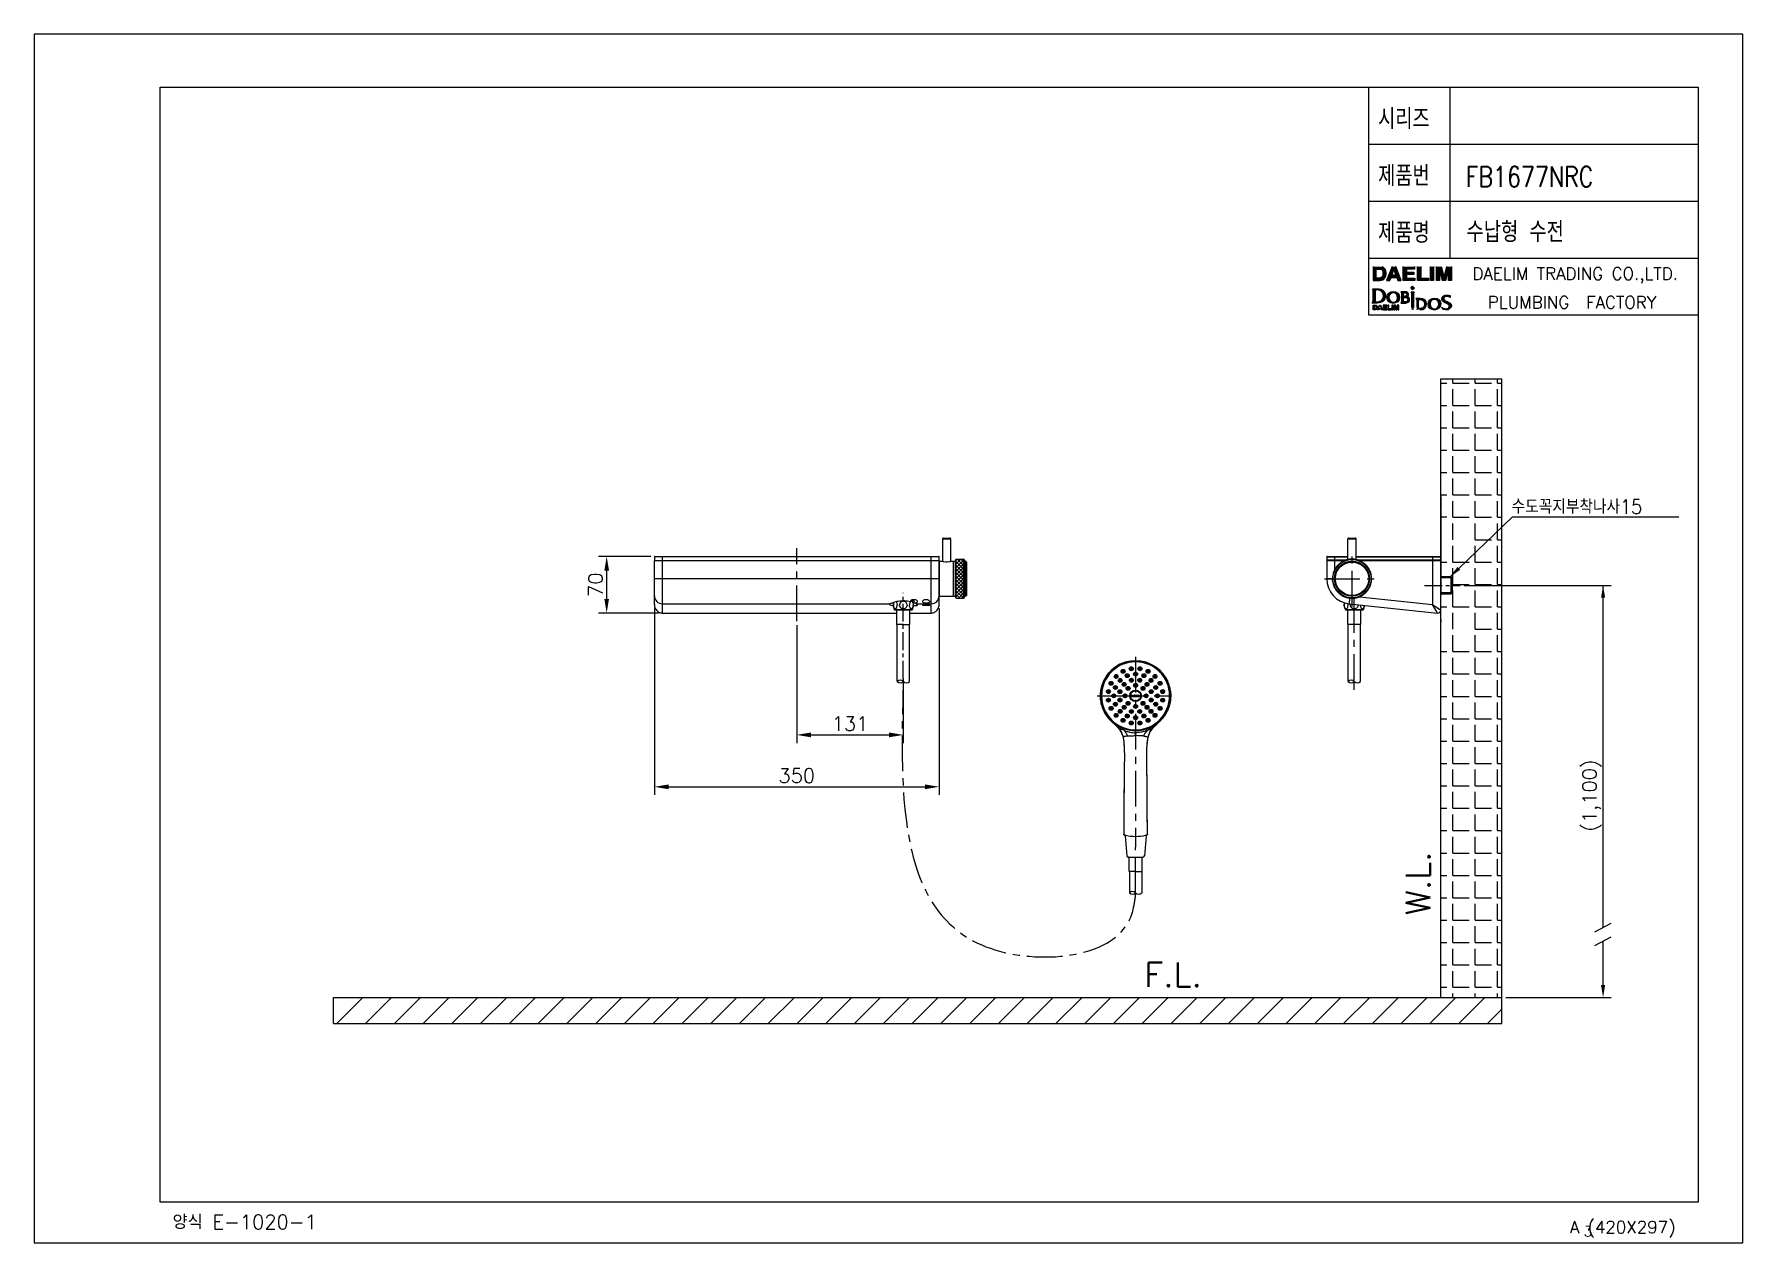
# Model space of a CAD drawing. Extents: x -5791 to -5371, y -4731 to -4434.
import ezdxf
from ezdxf.enums import TextEntityAlignment as Align

# ---------------------------------------------------------------- set-up
doc = ezdxf.new("R2010")
doc.units = 0
doc.header["$LTSCALE"] = 7
doc.linetypes.add('CENTER', pattern=[2, 1.25, -0.25, 0.25, -0.25])
doc.layers.get('0').update_dxf_attribs({"color": 2, "linetype": 'CONTINUOUS'})
doc.layers.get('Defpoints').update_dxf_attribs({"linetype": 'CONTINUOUS'})
for name, color, linetype in [('08_ALL_FEATURES', 7, 'CONTINUOUS'), ('1', 1, 'CENTER'), ('CENTER', 1, 'CENTER'), ('D', 2, 'CONTINUOUS'), ('DWG', 7, 'CONTINUOUS'), ('HT', 3, 'CONTINUOUS'), ('TXT', 4, 'CONTINUOUS')]:
    doc.layers.add(name, color=color, linetype=linetype)
doc.layers.add('AM_VIS', color=7, linetype='CONTINUOUS', lineweight=30)
doc.styles.add('GHS', font='ROMANS.shx', dxfattribs={"bigfont": 'GHS.shx'})
doc.dimstyles.new('LEE', dxfattribs={"dimtxt": 3.5, "dimasz": 3.5, "dimexe": 2, "dimexo": 1, "dimgap": 1, "dimtad": 1, "dimdec": 4, "dimdsep": 46, "dimtxsty": 'GHS', "dimcen": 0, "dimclrd": 2, "dimclre": 2, "dimclrt": 2, "dimadec": 0, "dimazin": 0, "dimtfac": 1, "dimtdec": 4, "dimtmove": 0, "dimatfit": 3, "dimfxl": 1, "dimlwd": -1, "dimlwe": -1, "dimarcsym": 0})
doc.dimstyles.new('STANDARD$7', dxfattribs={"dimtxt": 3.5, "dimasz": 3, "dimexe": 1, "dimexo": 1, "dimgap": 1, "dimtad": 3, "dimdec": 4, "dimzin": 0, "dimdsep": 46, "dimtxsty": 'GHS', "dimcen": 1, "dimclrd": 2, "dimclre": 256, "dimclrt": 2, "dimadec": 4, "dimazin": 0, "dimtfac": 1, "dimtdec": 4, "dimtmove": 2, "dimatfit": 2, "dimfxl": 1, "dimtolj": 1, "dimtzin": 0, "dimlwd": -1, "dimlwe": -1, "dimarcsym": 0})

msp = doc.modelspace()

# ---------------------------------------------------------------- texts
at = {"color": 7, "linetype": 'Continuous', "style": 'GHS'}
msp.add_text('PLUMBING  FACTORY', height=3, dxfattribs=at).set_placement((-5413.16462, -4500.07935), align=Align.MIDDLE)
at = {"insert": (-5408.27751, -4621.27555), "char_height": 3.5, "width": 17.0424132, "attachment_point": 5, "rotation": 90, "style": 'GHS'}
msp.add_mtext('(1,100)', dxfattribs=at)
at = {"layer": 'D', "style": 'GHS', "width": 0.8}
for s, p in [('시리즈', (-5460.83612, -4457.48925)), ('제품번', (-5460.83612, -4471.48925)), ('FB1677NRC', (-5439.27396, -4471.69264)), ('제품명', (-5460.83612, -4485.48925)), ('수납형 수전', (-5439.08744, -4485.29925))]:
    msp.add_text(s, height=5, dxfattribs=at).set_placement(p)
at = {"layer": 'D', "ltscale": 0.5, "style": 'GHS', "width": 0.9}
msp.add_text('수도꼭지부착나사15', height=3.5, dxfattribs=at).set_placement((-5428.00723, -4552.03761))
at = {"layer": 'D', "ltscale": 0.5, "style": 'GHS'}
msp.add_text('W.L.', height=6, rotation=90, dxfattribs=at).set_placement((-5448.04696, -4650.70222))
msp.add_text('F.L.', height=6, dxfattribs=at).set_placement((-5518.28133, -4668.27582))
at = {"layer": 'D', "color": 7, "style": 'GHS'}
for s, height, p in [('A (420X297)', 3, (-5413.70416, -4728.84145)), ('3', 2.5, (-5410.29333, -4729.5931))]:
    msp.add_text(s, height=height, dxfattribs=at).set_placement(p)
at = {"layer": 'DWG', "style": 'GHS'}
msp.add_text('양식 E-1020-1', height=3.5, dxfattribs=at).set_placement((-5757.15433, -4727.81294))
at = {"layer": 'TXT', "linetype": 'Continuous', "style": 'GHS'}
msp.add_text('DAELIM TRADING CO.,LTD.', height=3, dxfattribs=at).set_placement((-5412.37227, -4493.47138), align=Align.MIDDLE)

# ---------------------------------------------------------------- blocks, each defined once
blk = doc.blocks.new('BORDER')
for p, q in [((1, 1), (0, 1)), ((0, 1), (0, 0)), ((1, 0), (1, 1)), ((0, 0), (1, 0))]:
    blk.add_line(p, q)
blk = doc.blocks.new('*D6')
at = {"layer": 'Defpoints', "color": 0, "transparency": 16777216}
for p in [(-5638.73, -4574.3), (-5568.73, -4574.3), (-5568.73, -4619.13)]:
    blk.add_point(p, dxfattribs=at)
at = {"layer": 'DWG', "color": 2, "transparency": 16777216}
for p, q in [((-5638.73, -4575.3), (-5638.73, -4621.13)), ((-5568.73, -4575.3), (-5568.73, -4621.13)), ((-5635.23, -4619.13), (-5572.23, -4619.13))]:
    blk.add_line(p, q, dxfattribs=at)
for points in [[(-5635.23, -4618.55), (-5635.23, -4619.72), (-5638.73, -4619.13)], [(-5572.23, -4618.55), (-5572.23, -4619.72), (-5568.73, -4619.13)]]:
    blk.add_solid(points, dxfattribs=at)
at = {"layer": 'DWG', "color": 2, "transparency": 16777216, "insert": (-5603.73, -4616.38), "char_height": 3.5, "attachment_point": 5, "style": 'GHS'}
blk.add_mtext('350', dxfattribs=at)
blk = doc.blocks.new('*D7')
at = {"layer": 'Defpoints', "color": 0, "transparency": 16777216}
for p in [(-5603.73, -4578.43), (-5577.54, -4592.95), (-5577.54, -4606.37)]:
    blk.add_point(p, dxfattribs=at)
at = {"layer": 'DWG', "color": 2, "transparency": 16777216}
for p, q in [((-5603.73, -4579.43), (-5603.73, -4608.37)), ((-5577.54, -4593.95), (-5577.54, -4608.37)), ((-5600.23, -4606.37), (-5581.04, -4606.37))]:
    blk.add_line(p, q, dxfattribs=at)
for points in [[(-5600.23, -4605.79), (-5600.23, -4606.96), (-5603.73, -4606.37)], [(-5581.04, -4605.79), (-5581.04, -4606.96), (-5577.54, -4606.37)]]:
    blk.add_solid(points, dxfattribs=at)
at = {"layer": 'DWG', "color": 2, "transparency": 16777216, "insert": (-5590.64, -4603.62), "char_height": 3.5, "attachment_point": 5, "style": 'GHS'}
blk.add_mtext('131', dxfattribs=at)
blk = doc.blocks.new('*D8')
at = {"layer": 'Defpoints', "color": 0, "transparency": 16777216}
for p in [(-5650.45, -4562.51), (-5638.63, -4562.51), (-5636.73, -4576.44)]:
    blk.add_point(p, dxfattribs=at)
at = {"layer": 'DWG', "color": 2, "transparency": 16777216}
for p, q in [((-5639.63, -4562.51), (-5652.45, -4562.51)), ((-5650.45, -4572.94), (-5650.45, -4566.01)), ((-5637.73, -4576.44), (-5652.45, -4576.44))]:
    blk.add_line(p, q, dxfattribs=at)
for points in [[(-5651.03, -4566.01), (-5649.87, -4566.01), (-5650.45, -4562.51)], [(-5651.03, -4572.94), (-5649.87, -4572.94), (-5650.45, -4576.44)]]:
    blk.add_solid(points, dxfattribs=at)
at = {"layer": 'DWG', "color": 2, "transparency": 16777216, "insert": (-5653.2, -4569.48), "char_height": 3.5, "attachment_point": 5, "rotation": 90, "style": 'GHS'}
blk.add_mtext('70', dxfattribs=at)
blk = doc.blocks.new('A$C156675F9')
at = {"layer": '1', "color": 7, "linetype": 'Continuous'}
for p, q in [((0.38, 19.45), (4.75, 19.45)), ((4.72, 19.43), (0.42, 19.43))]:
    blk.add_line(p, q, dxfattribs=at)
for centre, radius, start, end in [((2.59, 20.63), 2.5, 166.0037, 180), ((4.67, 21.14), 0.458, 133.1421, 133.7277), ((2.55, 20.63), 2.5, 0, 28.1346), ((2.59, 20.63), 2.5, 180, 208.1346), ((0.42, 19.47), 0.04, 208.1346, 270), ((0.46, 20.12), 0.458, 313.1421, 313.7277), ((4.67, 20.12), 0.458, 226.2723, 226.8579), ((4.72, 19.47), 0.04, 270, 331.8654), ((2.55, 20.63), 2.5, 331.8654, 0)]:
    blk.add_arc(centre, radius, start, end, dxfattribs=at)
for points, knots in [([(0.23, 21.25), (0.2, 21.19), (0.15, 21.04), (0.12, 20.83), (0.11, 20.69), (0.11, 20.63)], [0.2866562, 0.2866562, 0.2866562, 0.2866562, 0.4154218, 0.5609227, 0.6685042, 0.6685042, 0.6685042, 0.6685042]), ([(0.82, 21.42), (0.86, 21.37), (0.94, 21.22), (1.02, 20.95), (1.04, 20.74), (1.04, 20.63)], [0.0507355, 0.0507355, 0.0507355, 0.0507355, 0.2008669, 0.4506941, 0.7094281, 0.7094281, 0.7094281, 0.7094281]), ([(2.57, 21.56), (2.49, 21.56), (2.35, 21.54), (2.14, 21.47), (1.96, 21.34), (1.81, 21.18), (1.7, 20.99), (1.65, 20.8), (1.64, 20.68), (1.64, 20.63)], [0, 0, 0, 0, 0.1249872, 0.2499774, 0.3749573, 0.4999344, 0.624942, 0.7499664, 0.8375559, 0.8375559, 0.8375559, 0.8375559]), ([(3.5, 20.63), (3.5, 20.73), (3.46, 20.96), (3.28, 21.27), (3.01, 21.47), (2.76, 21.55), (2.63, 21.56), (2.57, 21.56)], [0.0577586, 0.0577586, 0.0577586, 0.0577586, 0.2496853, 0.4993824, 0.7489907, 0.8744931, 1, 1, 1, 1]), ([(4.36, 21.47), (4.3, 21.41), (4.19, 21.24), (4.11, 20.95), (4.09, 20.74), (4.09, 20.63)], [0, 0, 0, 0, 0.2008669, 0.4506941, 0.7094281, 0.7094281, 0.7094281, 0.7094281]), ([(4.56, 21.56), (4.52, 21.56), (4.45, 21.54), (4.39, 21.5), (4.36, 21.47)], [0, 0, 0, 0, 0.47026, 1, 1, 1, 1]), ([(4.56, 21.56), (4.6, 21.56), (4.7, 21.53), (4.82, 21.42), (4.91, 21.25), (4.98, 21.04), (5.02, 20.83), (5.02, 20.69), (5.02, 20.63)], [0, 0, 0, 0, 0.0780123, 0.1704584, 0.2832651, 0.4154218, 0.5609227, 0.6685042, 0.6685042, 0.6685042, 0.6685042]), ([(0.57, 19.69), (0.53, 19.69), (0.43, 19.72), (0.32, 19.84), (0.22, 20), (0.15, 20.21), (0.12, 20.42), (0.11, 20.57), (0.11, 20.63)], [0, 0, 0, 0, 0.0780123, 0.1704584, 0.2832651, 0.4154218, 0.5609227, 0.6685042, 0.6685042, 0.6685042, 0.6685042]), ([(0.57, 19.69), (0.61, 19.69), (0.68, 19.71), (0.74, 19.76), (0.77, 19.78)], [0, 0, 0, 0, 0.47026, 1, 1, 1, 1]), ([(0.77, 19.79), (0.84, 19.84), (0.94, 20.01), (1.02, 20.3), (1.04, 20.52), (1.04, 20.63)], [0, 0, 0, 0, 0.2008669, 0.4506941, 0.7094281, 0.7094281, 0.7094281, 0.7094281]), ([(2.57, 19.69), (2.49, 19.69), (2.35, 19.71), (2.14, 19.79), (1.96, 19.91), (1.81, 20.07), (1.7, 20.26), (1.65, 20.45), (1.64, 20.58), (1.64, 20.63)], [0, 0, 0, 0, 0.1249872, 0.2499774, 0.3749573, 0.4999344, 0.624942, 0.7499664, 0.8375559, 0.8375559, 0.8375559, 0.8375559]), ([(3.5, 20.63), (3.5, 20.53), (3.46, 20.3), (3.28, 19.98), (3.01, 19.79), (2.76, 19.71), (2.63, 19.69), (2.57, 19.69)], [0.0577586, 0.0577586, 0.0577586, 0.0577586, 0.2496853, 0.4993824, 0.7489907, 0.8744931, 1, 1, 1, 1]), ([(4.36, 19.79), (4.3, 19.84), (4.19, 20.01), (4.11, 20.3), (4.09, 20.52), (4.09, 20.63)], [0, 0, 0, 0, 0.2008669, 0.4506941, 0.7094281, 0.7094281, 0.7094281, 0.7094281]), ([(4.56, 19.69), (4.52, 19.69), (4.45, 19.71), (4.39, 19.76), (4.36, 19.78)], [0, 0, 0, 0, 0.47026, 1, 1, 1, 1]), ([(4.56, 19.69), (4.6, 19.69), (4.7, 19.72), (4.82, 19.84), (4.91, 20), (4.98, 20.21), (5.02, 20.42), (5.02, 20.57), (5.02, 20.63)], [0, 0, 0, 0, 0.0780123, 0.1704584, 0.2832651, 0.4154218, 0.5609227, 0.6685042, 0.6685042, 0.6685042, 0.6685042])]:
    blk.add_open_spline(points, degree=3, knots=knots, dxfattribs=at)
at = {"layer": 'D'}
for centre, start, end in [((1.82, 1.07), 45.355, 134.645), ((1.82, 2.59), 225.355, 314.645), ((3.32, 2.59), 225.355, 314.645)]:
    blk.add_arc(centre, 1.07, start, end, dxfattribs=at)
at = {"layer": 'DWG'}
for p, q in [((0.99, 15.89), (0.99, 19.43)), ((4.15, 15.89), (4.15, 19.43)), ((2.57, 15.89), (0.99, 15.89)), ((1.07, 1.83), (1.07, 15.89)), ((2.57, 15.89), (4.15, 15.89)), ((4.07, 1.83), (4.07, 15.89))]:
    blk.add_line(p, q, dxfattribs=at)
blk = doc.blocks.new('A$C17AC74B2')
at = {"layer": '1', "color": 7, "linetype": 'Continuous'}
for p, q in [((0.38, 19.45), (4.75, 19.45)), ((4.72, 19.43), (0.42, 19.43)), ((4.15, 15.89), (0.99, 15.89)), ((1.07, 1.83), (1.07, 15.89)), ((4.07, 1.83), (4.07, 15.89))]:
    blk.add_line(p, q, dxfattribs=at)
for centre, radius, start, end in [((2.59, 20.63), 2.5, 166.9787, 208.1346), ((0.42, 19.47), 0.04, 208.1346, 270), ((0.46, 20.12), 0.458, 313.1421, 313.7277), ((4.67, 20.12), 0.457, 226.2932, 226.9032), ((4.72, 19.47), 0.04, 270, 331.8654), ((2.55, 20.63), 2.5, 331.8654, 358.3085)]:
    blk.add_arc(centre, radius, start, end, dxfattribs=at)
for points, knots in [([(0.57, 19.69), (0.53, 19.69), (0.43, 19.72), (0.32, 19.84), (0.22, 20), (0.15, 20.21), (0.11, 20.45), (0.11, 20.7), (0.13, 20.95), (0.17, 21.1), (0.2, 21.18)], [0, 0, 0, 0, 0.078012, 0.170458, 0.283265, 0.415422, 0.560923, 0.712392, 0.861395, 1, 1, 1, 1]), ([(0.57, 19.69), (0.61, 19.69), (0.68, 19.71), (0.74, 19.76), (0.77, 19.78)], [0, 0, 0, 0, 0.47026, 1, 1, 1, 1]), ([(0.77, 19.78), (0.84, 19.84), (0.94, 20.01), (1.05, 20.42), (1.05, 20.77), (1, 20.99)], [0, 0, 0, 0, 0.200867, 0.450694, 1, 1, 1, 1]), ([(2.57, 19.69), (2.49, 19.69), (2.35, 19.71), (2.14, 19.79), (1.96, 19.91), (1.81, 20.07), (1.7, 20.26), (1.64, 20.47), (1.63, 20.69), (1.66, 20.84), (1.68, 20.91)], [0, 0, 0, 0, 0.124987, 0.249977, 0.374957, 0.499934, 0.624942, 0.749966, 0.874981, 1, 1, 1, 1]), ([(3.49, 20.72), (3.5, 20.59), (3.47, 20.32), (3.28, 19.98), (3.01, 19.79), (2.76, 19.71), (2.63, 19.69), (2.57, 19.69)], [0, 0, 0, 0, 0.249685, 0.499382, 0.748991, 0.874493, 1, 1, 1, 1]), ([(4.09, 20.65), (4.09, 20.56), (4.1, 20.39), (4.15, 20.15), (4.23, 19.94), (4.31, 19.83), (4.36, 19.78)], [0, 0, 0, 0, 0.287089, 0.558612, 0.799688, 1, 1, 1, 1]), ([(4.36, 19.78), (4.39, 19.76), (4.45, 19.71), (4.52, 19.69), (4.56, 19.69)], [0, 0, 0, 0, 0.529674, 1, 1, 1, 1]), ([(5.02, 20.56), (5.02, 20.44), (4.99, 20.23), (4.91, 19.99), (4.81, 19.84), (4.73, 19.76), (4.65, 19.71), (4.59, 19.69), (4.56, 19.69)], [0, 0, 0, 0, 0.319444, 0.601025, 0.720616, 0.825089, 0.916569, 1, 1, 1, 1])]:
    blk.add_open_spline(points, degree=3, knots=knots, dxfattribs=at)
at = {"layer": 'D'}
for centre, start, end in [((1.82, 1.07), 45.355, 134.645), ((1.82, 2.59), 225.355, 314.645), ((3.32, 2.59), 225.355, 314.645)]:
    blk.add_arc(centre, 1.07, start, end, dxfattribs=at)
at = {"layer": 'DWG'}
for p, q in [((0.99, 15.89), (0.99, 19.43)), ((4.15, 15.89), (4.15, 19.43))]:
    blk.add_line(p, q, dxfattribs=at)
blk = doc.blocks.new('A$C09467778')
for p, q in [((32.69, 27.5), (29.9, 27.5)), ((32.69, 23.77), (29.9, 23.77))]:
    blk.add_line(p, q)
at = {"layer": '1', "color": 7, "linetype": 'Continuous'}
for p, q in [((7.1, 37.08), (9.1, 37.08)), ((7.1, 31.97), (7.1, 37.08)), ((7.3, 37.28), (8.9, 37.28)), ((9.1, 31.97), (9.1, 37.08)), ((1.9, 32.66), (7.1, 32.66)), ((1.9, 32.66), (1.9, 31.86)), ((6.66, 31.86), (1.9, 31.86)), ((1.9, 31.76), (6.37, 31.76)), ((1.9, 31.76), (1.9, 27.28)), ((2, 32.76), (7.1, 32.76)), ((3.9, 29.6), (3.9, 32.76)), ((3.91, 29.63), (3.91, 29.63)), ((3.91, 29.62), (3.91, 29.63)), ((3.91, 29.6), (3.91, 29.59)), ((3.94, 29.69), (3.95, 29.7)), ((3.96, 29.7), (3.95, 29.7)), ((3.96, 29.69), (3.97, 29.69)), ((3.98, 29.71), (3.97, 29.7)), ((4.13, 29.99), (4.14, 29.99)), ((4.14, 29.99), (4.14, 30)), ((4.14, 29.97), (4.14, 29.96)), ((4.19, 30.06), (4.18, 30.06)), ((4.18, 30.05), (4.18, 30.06)), ((4.2, 30.05), (4.2, 30.05)), ((4.21, 30.06), (4.21, 30.06)), ((4.39, 30.33), (4.4, 30.34)), ((4.39, 30.31), (4.39, 30.3)), ((4.4, 30.34), (4.4, 30.34)), ((4.44, 30.39), (4.45, 30.4)), ((4.45, 30.4), (4.45, 30.4)), ((4.46, 30.39), (4.47, 30.39)), ((4.48, 30.4), (4.47, 30.4)), ((4.68, 30.65), (4.69, 30.66)), ((4.68, 30.65), (4.69, 30.66)), ((4.68, 30.63), (4.68, 30.62)), ((4.69, 30.66), (4.69, 30.66)), ((4.75, 30.71), (4.74, 30.71)), ((4.74, 30.71), (4.74, 30.71)), ((4.77, 30.71), (4.76, 30.71)), ((4.76, 30.7), (4.76, 30.7)), ((4.99, 30.92), (4.99, 30.91)), ((5, 30.94), (5, 30.95)), ((5.01, 30.95), (5.01, 30.95)), ((5.06, 30.99), (5.07, 31)), ((5.07, 31), (5.07, 31)), ((5.09, 31), (5.08, 31)), ((5.08, 30.99), (5.08, 30.99)), ((5.33, 31.18), (5.33, 31.18)), ((5.34, 31.21), (5.34, 31.2)), ((5.34, 31.21), (5.35, 31.21)), ((5.35, 31.21), (5.35, 31.21)), ((5.4, 31.25), (5.41, 31.26)), ((5.42, 31.26), (5.41, 31.26)), ((5.42, 31.25), (5.43, 31.24)), ((5.44, 31.25), (5.43, 31.25)), ((5.69, 31.41), (5.69, 31.41)), ((5.7, 31.44), (5.7, 31.43)), ((5.7, 31.44), (5.71, 31.44)), ((5.71, 31.44), (5.71, 31.44)), ((5.77, 31.48), (5.78, 31.48)), ((5.78, 31.48), (5.78, 31.48)), ((5.79, 31.47), (5.79, 31.47)), ((5.81, 31.47), (5.8, 31.48)), ((6.07, 31.61), (6.07, 31.61)), ((6.08, 31.64), (6.09, 31.64)), ((6.09, 31.64), (6.1, 31.64)), ((6.15, 31.67), (6.17, 31.67)), ((6.17, 31.67), (6.17, 31.67)), ((6.17, 31.66), (6.18, 31.66)), ((6.19, 31.66), (6.18, 31.67)), ((6.47, 31.78), (6.47, 31.77)), ((6.48, 31.8), (6.49, 31.8)), ((6.49, 31.8), (6.49, 31.8)), ((6.55, 31.82), (6.57, 31.83)), ((6.57, 31.83), (6.57, 31.83)), ((6.57, 31.82), (6.58, 31.81)), ((6.59, 31.82), (6.58, 31.82)), ((6.88, 31.91), (6.88, 31.9)), ((6.89, 31.93), (6.91, 31.93)), ((6.9, 31.92), (6.91, 31.93)), ((6.97, 31.94), (6.98, 31.95)), ((6.98, 31.94), (6.98, 31.95)), ((6.98, 31.93), (6.99, 31.93)), ((7, 31.93), (7, 31.94)), ((7.3, 32), (7.3, 31.99)), ((7.31, 32.01), (7.33, 32.02)), ((7.33, 32.01), (7.33, 32.02)), ((7.39, 32.03), (7.4, 32.03)), ((7.41, 32.03), (7.4, 32.03)), ((7.4, 32.02), (7.41, 32.01)), ((7.73, 32.05), (7.72, 32.04)), ((7.74, 32.07), (7.75, 32.07)), ((7.75, 32.06), (7.76, 32.07)), ((7.82, 32.07), (7.83, 32.07)), ((7.84, 32.07), (7.83, 32.07)), ((7.83, 32.06), (7.84, 32.05)), ((8.16, 32.06), (8.15, 32.06)), ((8.17, 32.08), (8.18, 32.08)), ((8.18, 32.07), (8.19, 32.08)), ((8.25, 32.08), (8.26, 32.08)), ((8.27, 32.07), (8.26, 32.08)), ((8.26, 32.06), (8.27, 32.06)), ((8.58, 32.04), (8.58, 32.03)), ((8.6, 32.05), (8.61, 32.05)), ((8.61, 32.05), (8.62, 32.05)), ((8.68, 32.04), (8.69, 32.04)), ((8.7, 32.04), (8.69, 32.04)), ((8.69, 32.03), (8.7, 32.02)), ((9.01, 31.97), (9, 31.97)), ((9.03, 31.99), (9.04, 31.99)), ((9.04, 31.98), (9.04, 31.98)), ((9.1, 32.76), (29.8, 32.76)), ((9.1, 32.66), (29.9, 32.66)), ((9.1, 31.97), (9.12, 31.97)), ((9.11, 31.96), (9.12, 31.95)), ((9.12, 31.97), (9.12, 31.97)), ((9.43, 31.88), (9.42, 31.87)), ((9.45, 31.89), (9.46, 31.88)), ((9.46, 31.88), (9.46, 31.88)), ((9.52, 31.86), (9.53, 31.86)), ((29.9, 31.86), (9.53, 31.86)), ((9.54, 31.85), (9.53, 31.86)), ((9.53, 31.85), (9.53, 31.84)), ((9.82, 31.76), (29.9, 31.76)), ((9.84, 31.74), (9.83, 31.73)), ((9.85, 31.75), (9.87, 31.74)), ((9.86, 31.74), (9.87, 31.74)), ((9.93, 31.72), (9.94, 31.71)), ((9.93, 31.7), (9.94, 31.69)), ((9.94, 31.71), (9.94, 31.71)), ((10.23, 31.56), (10.22, 31.56)), ((10.25, 31.57), (10.26, 31.56)), ((10.26, 31.56), (10.26, 31.56)), ((10.32, 31.53), (10.32, 31.53)), ((10.32, 31.53), (10.33, 31.53)), ((10.32, 31.52), (10.32, 31.51)), ((10.33, 31.52), (10.33, 31.53)), ((10.34, 31.5), (10.33, 31.51)), ((10.6, 31.36), (10.6, 31.35)), ((10.62, 31.36), (10.63, 31.35)), ((10.63, 31.35), (10.64, 31.35)), ((10.69, 31.32), (10.7, 31.31)), ((10.69, 31.3), (10.69, 31.29)), ((10.7, 31.31), (10.7, 31.31)), ((10.71, 31.28), (10.7, 31.29)), ((10.96, 31.11), (10.95, 31.11)), ((10.98, 31.12), (10.99, 31.11)), ((10.99, 31.11), (10.99, 31.11)), ((11.04, 31.07), (11.05, 31.06)), ((11.04, 31.05), (11.04, 31.04)), ((11.05, 31.06), (11.05, 31.06)), ((11.05, 31.03), (11.05, 31.04)), ((11.29, 30.84), (11.28, 30.84)), ((11.31, 30.84), (11.32, 30.84)), ((11.32, 30.83), (11.32, 30.83)), ((11.37, 30.79), (11.38, 30.78)), ((11.37, 30.77), (11.37, 30.76)), ((11.38, 30.78), (11.38, 30.78)), ((11.38, 30.75), (11.38, 30.76)), ((11.6, 30.54), (11.59, 30.54)), ((11.62, 30.54), (11.62, 30.53)), ((11.62, 30.53), (11.63, 30.53)), ((11.67, 30.48), (11.68, 30.47)), ((11.67, 30.46), (11.67, 30.46)), ((11.68, 30.47), (11.68, 30.47)), ((11.68, 30.45), (11.68, 30.46)), ((11.87, 30.22), (11.87, 30.22)), ((11.9, 30.21), (11.89, 30.21)), ((11.9, 30.21), (11.9, 30.2)), ((11.9, 30.2), (11.9, 30.2)), ((11.94, 30.15), (11.95, 30.14)), ((11.94, 30.13), (11.94, 30.12)), ((11.95, 30.14), (11.95, 30.14)), ((11.95, 30.11), (11.95, 30.12)), ((12.12, 29.87), (12.12, 29.87)), ((12.14, 29.86), (12.14, 29.86)), ((12.14, 29.86), (12.15, 29.85)), ((12.15, 29.85), (12.15, 29.85)), ((12.18, 29.77), (12.18, 29.77)), ((12.19, 29.79), (12.19, 29.78)), ((12.19, 29.78), (12.19, 29.78)), ((12.19, 29.76), (12.19, 29.76)), ((12.34, 29.49), (12.33, 29.5)), ((12.36, 29.49), (12.36, 29.48)), ((12.36, 29.48), (12.37, 29.47)), ((12.39, 29.4), (12.38, 29.39)), ((12.39, 29.42), (12.4, 29.41)), ((12.4, 29.4), (12.4, 29.41)), ((27.9, 32.76), (27.9, 20.98)), ((29.9, 31.86), (29.9, 32.66)), ((29.9, 19.54), (29.9, 31.76)), ((3.3, 27.28), (1.9, 27.28)), ((3.3, 27.22), (3.3, 27.23)), ((3.3, 27.23), (3.3, 27.23)), ((3.3, 27.15), (3.3, 27.15)), ((3.3, 27.14), (3.3, 27.15)), ((3.31, 27.65), (3.31, 27.66)), ((3.32, 27.66), (3.31, 27.66)), ((3.31, 27.58), (3.31, 27.58)), ((3.31, 27.57), (3.31, 27.58)), ((3.31, 27.23), (3.32, 27.24)), ((3.32, 27.55), (3.32, 27.55)), ((3.32, 27.12), (3.32, 27.12)), ((3.32, 26.79), (3.32, 26.8)), ((3.32, 26.8), (3.32, 26.8)), ((3.33, 27.66), (3.33, 27.66)), ((3.33, 26.8), (3.34, 26.81)), ((3.33, 26.72), (3.33, 26.72)), ((3.33, 26.71), (3.33, 26.72)), ((3.36, 28.01), (3.35, 28.01)), ((3.35, 28), (3.35, 28.01)), ((3.35, 26.69), (3.35, 26.69)), ((3.36, 28.07), (3.37, 28.09)), ((3.37, 28.09), (3.37, 28.09)), ((3.37, 27.98), (3.37, 27.98)), ((3.38, 28.08), (3.39, 28.09)), ((3.39, 26.38), (3.38, 26.37)), ((3.39, 26.36), (3.38, 26.37)), ((3.4, 26.38), (3.4, 26.38)), ((3.4, 26.3), (3.4, 26.3)), ((3.4, 26.28), (3.4, 26.3)), ((3.42, 26.27), (3.42, 26.27)), ((3.43, 28.42), (3.44, 28.43)), ((3.44, 28.43), (3.44, 28.43)), ((3.44, 28.4), (3.45, 28.4)), ((3.45, 28.5), (3.46, 28.51)), ((3.46, 28.51), (3.46, 28.51)), ((3.47, 28.5), (3.48, 28.51)), ((3.49, 25.96), (3.48, 25.95)), ((3.49, 25.94), (3.48, 25.95)), ((3.5, 25.98), (3.49, 25.97)), ((3.5, 25.96), (3.5, 25.97)), ((3.51, 25.88), (3.5, 25.88)), ((3.51, 25.87), (3.51, 25.88)), ((3.53, 25.86), (3.53, 25.85)), ((3.56, 28.84), (3.56, 28.85)), ((3.56, 28.83), (3.56, 28.85)), ((3.56, 28.82), (3.57, 28.81)), ((3.58, 28.91), (3.59, 28.92)), ((3.59, 28.92), (3.59, 28.92)), ((3.6, 28.91), (3.61, 28.92)), ((3.63, 25.53), (3.62, 25.55)), ((3.62, 25.55), (3.62, 25.55)), ((3.63, 25.57), (3.63, 25.56)), ((3.63, 25.55), (3.64, 25.56)), ((3.65, 25.47), (3.65, 25.47)), ((3.65, 25.46), (3.65, 25.47)), ((3.68, 25.45), (3.68, 25.45)), ((3.71, 29.23), (3.72, 29.25)), ((3.72, 29.24), (3.72, 29.25)), ((3.72, 29.22), (3.72, 29.21)), ((3.75, 29.31), (3.75, 29.32)), ((3.76, 29.32), (3.75, 29.32)), ((3.76, 29.31), (3.77, 29.31)), ((12.39, 29.38), (12.39, 29.39)), ((12.43, 25.25), (12.42, 25.24)), ((12.45, 25.25), (12.44, 25.24)), ((12.44, 25.24), (12.44, 25.24)), ((12.47, 25.34), (12.47, 25.35)), ((12.47, 25.31), (12.47, 25.31)), ((12.48, 25.32), (12.48, 25.31)), ((12.52, 29.1), (12.51, 29.11)), ((12.54, 29.1), (12.54, 29.08)), ((12.54, 29.08), (12.54, 29.08)), ((12.56, 29.01), (12.56, 29)), ((12.56, 28.99), (12.57, 28.99)), ((12.57, 29.02), (12.57, 29.01)), ((12.57, 29.01), (12.57, 29.01)), ((12.6, 25.64), (12.59, 25.64)), ((12.6, 25.64), (12.61, 25.64)), ((12.61, 25.65), (12.61, 25.64)), ((12.63, 25.74), (12.63, 25.75)), ((12.64, 25.72), (12.63, 25.71)), ((12.63, 25.71), (12.63, 25.71)), ((12.66, 28.7), (12.66, 28.7)), ((12.68, 28.69), (12.69, 28.68)), ((12.68, 28.68), (12.69, 28.68)), ((12.7, 28.6), (12.69, 28.59)), ((12.7, 28.58), (12.7, 28.59)), ((12.71, 28.62), (12.71, 28.6)), ((12.71, 28.6), (12.71, 28.6)), ((12.72, 26.05), (12.72, 26.05)), ((12.73, 26.05), (12.74, 26.05)), ((12.75, 26.15), (12.74, 26.16)), ((12.74, 26.06), (12.74, 26.05)), ((12.75, 26.13), (12.76, 26.12)), ((12.76, 26.14), (12.76, 26.13)), ((12.77, 28.29), (12.77, 28.29)), ((12.79, 28.27), (12.8, 28.26)), ((12.79, 28.26), (12.8, 28.26)), ((12.8, 28.18), (12.79, 28.17)), ((12.81, 28.2), (12.81, 28.18)), ((12.81, 28.18), (12.81, 28.18)), ((12.82, 26.47), (12.81, 26.47)), ((12.82, 26.47), (12.83, 26.47)), ((12.83, 26.58), (12.83, 26.58)), ((12.83, 26.48), (12.83, 26.47)), ((12.84, 27.86), (12.84, 27.87)), ((12.84, 26.56), (12.84, 26.55)), ((12.84, 26.55), (12.84, 26.55)), ((12.86, 27.76), (12.85, 27.75)), ((12.86, 27.85), (12.86, 27.84)), ((12.86, 27.84), (12.86, 27.83)), ((12.87, 26.9), (12.86, 26.89)), ((12.87, 27.77), (12.87, 27.76)), ((12.87, 27.75), (12.87, 27.76)), ((12.88, 27.44), (12.87, 27.44)), ((12.87, 27.01), (12.87, 27.01)), ((12.88, 27.33), (12.88, 27.32)), ((12.88, 26.98), (12.89, 26.97)), ((12.88, 26.91), (12.88, 26.9)), ((12.88, 26.89), (12.88, 26.9)), ((12.89, 27.42), (12.9, 27.41)), ((12.89, 27.41), (12.9, 27.4)), ((12.89, 27.32), (12.9, 27.33)), ((12.89, 26.99), (12.89, 26.98)), ((12.9, 27.34), (12.9, 27.33)), ((3.8, 25.16), (3.79, 25.15)), ((3.8, 25.14), (3.79, 25.15)), ((3.8, 25.18), (3.8, 25.17)), ((3.81, 25.16), (3.81, 25.17)), ((3.83, 25.08), (3.83, 25.08)), ((3.83, 25.07), (3.83, 25.08)), ((3.86, 25.06), (3.86, 25.06)), ((4, 24.78), (4, 24.77)), ((4.01, 24.76), (4, 24.77)), ((4.01, 24.8), (4.01, 24.79)), ((4.01, 24.79), (4.02, 24.79)), ((4.05, 24.71), (4.04, 24.71)), ((4.05, 24.7), (4.04, 24.71)), ((4.05, 24.7), (4.05, 24.7)), ((4.07, 24.69), (4.08, 24.69)), ((4.25, 24.41), (4.24, 24.42)), ((4.24, 24.42), (4.24, 24.42)), ((4.25, 24.45), (4.25, 24.44)), ((4.25, 24.43), (4.26, 24.43)), ((4.29, 24.36), (4.29, 24.36)), ((4.3, 24.35), (4.29, 24.35)), ((4.3, 24.35), (4.3, 24.34)), ((4.32, 24.34), (4.33, 24.34)), ((4.52, 24.09), (4.51, 24.08)), ((4.52, 24.08), (4.51, 24.08)), ((4.52, 24.11), (4.52, 24.1)), ((4.53, 24.1), (4.53, 24.1)), ((4.57, 24.03), (4.57, 24.03)), ((4.58, 24.02), (4.57, 24.02)), ((4.59, 24.02), (4.6, 24.02)), ((4.81, 23.8), (4.82, 23.79)), ((4.82, 23.77), (4.82, 23.78)), ((4.82, 23.78), (4.82, 23.78)), ((4.83, 23.78), (4.83, 23.79)), ((4.88, 23.72), (4.87, 23.72)), ((4.88, 23.71), (4.87, 23.72)), ((4.9, 23.72), (4.91, 23.72)), ((5.14, 23.52), (5.14, 23.52)), ((5.15, 23.49), (5.14, 23.5)), ((5.14, 23.5), (5.14, 23.5)), ((5.15, 23.51), (5.15, 23.51)), ((5.21, 23.45), (5.2, 23.45)), ((5.21, 23.44), (5.21, 23.45)), ((5.23, 23.44), (5.24, 23.44)), ((5.49, 23.27), (5.49, 23.27)), ((5.5, 23.24), (5.49, 23.25)), ((5.49, 23.25), (5.49, 23.25)), ((5.5, 23.26), (5.5, 23.27)), ((5.56, 23.21), (5.56, 23.2)), ((5.57, 23.2), (5.56, 23.2)), ((5.59, 23.2), (5.6, 23.2)), ((5.86, 23.06), (5.86, 23.05)), ((5.86, 23.03), (5.87, 23.03)), ((5.87, 23.04), (5.87, 23.05)), ((5.88, 23.02), (5.87, 23.03)), ((5.94, 23), (5.93, 22.99)), ((5.95, 22.99), (5.94, 22.99)), ((5.96, 22.99), (5.97, 23)), ((6.25, 22.85), (6.26, 22.85)), ((6.26, 22.86), (6.26, 22.87)), ((6.27, 22.84), (6.26, 22.85)), ((6.34, 22.81), (6.33, 22.82)), ((6.33, 22.82), (6.33, 22.82)), ((6.36, 22.82), (6.37, 22.82)), ((6.67, 22.71), (6.66, 22.72)), ((6.67, 22.69), (6.66, 22.7)), ((6.66, 22.7), (6.66, 22.7)), ((6.74, 22.68), (6.73, 22.68)), ((6.75, 22.67), (6.74, 22.68)), ((6.76, 22.68), (6.77, 22.69)), ((7.07, 22.59), (7.08, 22.59)), ((7.08, 22.6), (7.08, 22.61)), ((7.09, 22.59), (7.08, 22.59)), ((7.16, 22.58), (7.15, 22.57)), ((7.17, 22.57), (7.15, 22.57)), ((7.19, 22.58), (7.19, 22.59)), ((7.45, 21.11), (7.6, 22.51)), ((7.45, 21.11), (29.12, 18.84)), ((7.5, 22.53), (7.5, 22.54)), ((7.51, 22.51), (7.5, 22.52)), ((7.5, 22.52), (7.5, 22.52)), ((7.59, 22.51), (7.58, 22.51)), ((7.58, 22.51), (7.58, 22.51)), ((7.61, 22.52), (7.61, 22.52)), ((7.93, 22.5), (7.93, 22.5)), ((7.93, 22.49), (7.93, 22.48)), ((7.94, 22.48), (7.93, 22.48)), ((8.02, 22.48), (8.01, 22.48)), ((8.01, 22.48), (8.01, 22.48)), ((8.04, 22.5), (8.04, 22.5)), ((8.36, 22.5), (8.35, 22.51)), ((8.37, 22.49), (8.36, 22.49)), ((8.36, 22.49), (8.36, 22.49)), ((8.45, 22.49), (8.44, 22.49)), ((8.44, 22.49), (8.44, 22.49)), ((8.47, 22.51), (8.47, 22.51)), ((8.79, 22.54), (8.78, 22.55)), ((8.8, 22.53), (8.79, 22.53)), ((8.79, 22.53), (8.79, 22.53)), ((8.88, 22.54), (8.87, 22.54)), ((8.87, 22.54), (8.87, 22.54)), ((8.89, 22.56), (8.9, 22.57)), ((9.19, 22.63), (9.2, 22.62)), ((9.21, 22.62), (9.2, 22.63)), ((9.23, 22.61), (9.21, 22.61)), ((9.21, 22.61), (9.21, 22.61)), ((9.3, 22.63), (9.29, 22.63)), ((9.29, 22.63), (9.29, 22.63)), ((9.31, 22.65), (9.32, 22.66)), ((9.6, 22.74), (9.61, 22.74)), ((9.62, 22.74), (9.62, 22.75)), ((9.62, 22.73), (9.63, 22.73)), ((9.64, 22.73), (9.63, 22.73)), ((9.7, 22.76), (9.7, 22.75)), ((9.71, 22.76), (9.7, 22.75)), ((9.72, 22.78), (9.72, 22.78)), ((9.97, 22.86), (27.9, 20.98)), ((10, 22.9), (10.01, 22.89)), ((10.02, 22.9), (10.02, 22.9)), ((10.02, 22.89), (10.03, 22.88)), ((10.04, 22.89), (10.03, 22.88)), ((10.1, 22.92), (10.1, 22.92)), ((10.11, 22.92), (10.1, 22.92)), ((10.12, 22.94), (10.12, 22.95)), ((10.39, 23.08), (10.4, 23.08)), ((10.4, 23.09), (10.4, 23.09)), ((10.41, 23.08), (10.41, 23.08)), ((10.43, 23.08), (10.41, 23.08)), ((10.48, 23.12), (10.48, 23.11)), ((10.49, 23.12), (10.48, 23.11)), ((10.49, 23.12), (10.5, 23.12)), ((10.5, 23.14), (10.5, 23.15)), ((10.75, 23.31), (10.76, 23.3)), ((10.77, 23.31), (10.77, 23.31)), ((10.79, 23.31), (10.78, 23.3)), ((10.78, 23.3), (10.78, 23.3)), ((10.85, 23.35), (10.85, 23.34)), ((10.86, 23.35), (10.85, 23.35)), ((10.86, 23.37), (10.86, 23.38)), ((10.86, 23.35), (10.86, 23.36)), ((11.1, 23.56), (11.11, 23.56)), ((11.12, 23.57), (11.11, 23.57)), ((11.12, 23.56), (11.13, 23.56)), ((11.14, 23.56), (11.13, 23.56)), ((11.2, 23.62), (11.19, 23.61)), ((11.19, 23.61), (11.19, 23.61)), ((11.2, 23.64), (11.2, 23.64)), ((11.42, 23.84), (11.43, 23.84)), ((11.44, 23.85), (11.43, 23.85)), ((11.44, 23.84), (11.45, 23.84)), ((11.46, 23.85), (11.45, 23.84)), ((11.5, 23.9), (11.5, 23.9)), ((11.51, 23.93), (11.51, 23.94)), ((11.51, 23.91), (11.51, 23.9)), ((11.51, 23.91), (11.51, 23.9)), ((11.73, 24.17), (11.72, 24.17)), ((11.72, 24.16), (11.72, 24.16)), ((11.75, 24.17), (11.74, 24.16)), ((11.74, 24.16), (11.74, 24.16)), ((11.79, 24.22), (11.79, 24.22)), ((11.8, 24.25), (11.8, 24.26)), ((11.8, 24.23), (11.8, 24.22)), ((11.98, 24.49), (11.99, 24.49)), ((12, 24.51), (11.99, 24.5)), ((12, 24.5), (12.01, 24.5)), ((12.02, 24.51), (12.01, 24.5)), ((12.06, 24.57), (12.05, 24.56)), ((12.05, 24.56), (12.05, 24.56)), ((12.06, 24.59), (12.06, 24.6)), ((12.23, 24.87), (12.22, 24.86)), ((12.22, 24.85), (12.22, 24.85)), ((12.25, 24.87), (12.24, 24.86)), ((12.24, 24.86), (12.24, 24.86)), ((12.28, 24.96), (12.28, 24.97)), ((12.29, 24.94), (12.28, 24.93)), ((12.28, 24.93), (12.28, 24.93)), ((27.9, 20.98), (29.9, 19.54)), ((28.72, 19.54), (27.9, 20.98)), ((29.12, 18.84), (28.72, 19.54)), ((29.86, 19.56), (29.89, 19.54)), ((29.89, 19.54), (29.9, 19.54))]:
    blk.add_line(p, q, dxfattribs=at)
blk.add_lwpolyline([(27.9, 20.98), (28.15, 20.8), (28.4, 20.62), (28.63, 20.45), (28.86, 20.29), (29.06, 20.14), (29.24, 20.01)], dxfattribs=at)
for radius in [4.7, 4.3, 4.3, 4.1]:
    blk.add_circle((8.1, 27.28), radius, dxfattribs=at)
for centre, radius, start, end in [((7.3, 37.08), 0.2, 90, 180), ((8.9, 37.08), 0.2, 0, 89.9959), ((2, 32.66), 0.1, 90, 180), ((2, 31.86), 0.1, 180, 255), ((8.1, 27.28), 4.8, 150.8152, 154.8748), ((8.1, 27.28), 4.8, 149.9007, 150.6464), ((8.27, 30.85), 4.52, 195.7062, 196.0045), ((8.26, 30.85), 4.52, 195.8152, 196.054), ((8.1, 27.28), 4.78, 150.8851, 151.0539), ((5.11, 25.32), 4.52, 104.6619, 104.9007), ((8.1, 27.28), 4.8, 145.6724, 149.7319), ((5.1, 25.33), 4.52, 104.4333, 104.6723), ((8.1, 27.28), 4.78, 149.4932, 149.662), ((8.58, 30.82), 4.52, 190.6723, 190.9112), ((8.1, 27.28), 4.8, 144.7579, 145.5035), ((8.59, 30.82), 4.52, 190.5633, 190.8617), ((8.1, 27.28), 4.78, 145.7423, 145.9111), ((8.1, 27.28), 4.8, 140.5295, 144.5891), ((4.94, 25.59), 4.52, 99.5191, 99.7579), ((4.94, 25.61), 4.52, 99.2904, 99.5294), ((8.1, 27.28), 4.78, 144.3503, 144.5191), ((8.89, 30.77), 4.52, 185.5295, 185.7683), ((8.1, 27.28), 4.78, 140.5994, 140.7682), ((8.1, 27.28), 4.8, 139.615, 140.3607), ((8.9, 30.76), 4.52, 185.4204, 185.7188), ((4.8, 25.88), 4.52, 94.3762, 94.615), ((8.1, 27.28), 4.8, 135.3866, 139.4462), ((4.8, 25.9), 4.52, 94.1476, 94.3866), ((8.1, 27.28), 4.78, 139.2075, 139.3763), ((9.2, 30.68), 4.52, 180.3866, 180.6254), ((8.1, 27.28), 4.78, 135.4566, 135.6254), ((8.1, 27.28), 4.8, 134.4721, 135.2178), ((9.21, 30.68), 4.52, 180.2776, 180.576), ((4.69, 26.18), 4.52, 89.1736, 89.4722), ((8.1, 27.28), 4.8, 130.2438, 134.3033), ((4.69, 26.2), 4.52, 89.0645, 89.2437), ((8.1, 27.28), 4.78, 134.0646, 134.2334), ((9.5, 30.57), 4.52, 175.2438, 175.5423), ((8.1, 27.28), 4.78, 130.3137, 130.4825), ((9.51, 30.56), 4.52, 175.1347, 175.4331), ((8.1, 27.28), 4.8, 129.3293, 130.075), ((4.61, 26.49), 4.52, 84.0308, 84.3293), ((8.1, 27.28), 4.8, 125.1009, 129.1605), ((4.61, 26.51), 4.52, 83.9216, 84.1009), ((8.1, 27.28), 4.78, 128.9218, 129.0906), ((9.79, 30.43), 4.52, 170.1606, 170.3995), ((8.1, 27.28), 4.78, 125.1708, 125.3397), ((9.8, 30.42), 4.52, 169.9919, 170.2903), ((8.1, 27.28), 4.8, 124.1864, 124.9321), ((4.55, 26.81), 4.52, 78.8879, 79.1865), ((8.1, 27.28), 4.8, 119.9581, 124.0176), ((4.55, 26.82), 4.52, 78.7788, 78.958), ((8.1, 27.28), 4.78, 123.7789, 123.9477), ((10.06, 30.27), 4.52, 165.0177, 165.2567), ((8.1, 27.28), 4.78, 120.028, 120.1968), ((10.07, 30.26), 4.52, 164.849, 165.1474), ((8.1, 27.28), 4.8, 119.0436, 119.7893), ((4.52, 27.13), 4.52, 73.7451, 74.0436), ((8.1, 27.28), 4.8, 114.8152, 118.8748), ((4.52, 27.14), 4.52, 73.6359, 73.8152), ((8.1, 27.28), 4.78, 118.636, 118.8048), ((10.32, 30.08), 4.52, 159.8152, 160.1137), ((8.1, 27.28), 4.78, 114.8851, 115.0539), ((10.33, 30.07), 4.52, 159.7062, 160.0045), ((8.1, 27.28), 4.8, 113.9007, 114.6464), ((4.52, 27.45), 4.52, 68.6619, 68.9007), ((8.1, 27.28), 4.8, 109.6724, 113.7319), ((4.53, 27.46), 4.52, 68.493, 68.6723), ((8.1, 27.28), 4.78, 113.4932, 113.662), ((10.57, 29.87), 4.52, 154.6723, 154.9709), ((8.1, 27.28), 4.78, 109.7423, 109.9111), ((10.57, 29.86), 4.52, 154.5633, 154.8617), ((8.1, 27.28), 4.8, 108.7579, 109.5035), ((4.55, 27.77), 4.52, 63.5191, 63.7579), ((8.1, 27.28), 4.8, 104.5295, 108.5891), ((4.56, 27.78), 4.52, 63.3502, 63.5295), ((8.1, 27.28), 4.78, 108.3503, 108.5191), ((10.79, 29.63), 4.52, 149.5295, 149.828), ((8.1, 27.28), 4.78, 104.5994, 104.7682), ((10.8, 29.63), 4.52, 149.4204, 149.7188), ((8.1, 27.28), 4.8, 103.615, 104.3607), ((4.61, 28.08), 4.52, 58.3762, 58.615), ((8.1, 27.28), 4.8, 99.3866, 103.4462), ((4.62, 28.1), 4.52, 58.2073, 58.3866), ((8.1, 27.28), 4.78, 103.2075, 103.3763), ((10.99, 29.38), 4.52, 144.3866, 144.6852), ((8.1, 27.28), 4.78, 99.4566, 99.6254), ((11, 29.37), 4.52, 144.2776, 144.576), ((8.1, 27.28), 4.8, 98.4721, 99.2178), ((4.7, 28.39), 4.52, 53.2334, 53.4722), ((8.1, 27.28), 4.8, 94.2438, 98.3033), ((4.7, 28.4), 4.52, 52.9452, 53.2436), ((8.1, 27.28), 4.78, 98.0646, 98.2334), ((8.1, 27.28), 4.78, 94.3137, 94.4825), ((11.17, 29.11), 4.52, 139.2438, 139.5423), ((11.17, 29.11), 4.52, 139.1347, 139.4331), ((8.1, 27.28), 4.8, 93.3293, 94.075), ((4.81, 28.69), 4.52, 48.0905, 48.3293), ((8.1, 27.28), 4.8, 89.1009, 93.1605), ((4.82, 28.7), 4.52, 47.8024, 48.1007), ((8.1, 27.28), 4.78, 92.9218, 93.0906), ((8.1, 27.28), 4.78, 89.1708, 89.3397), ((11.32, 28.83), 4.52, 134.1009, 134.3994), ((11.32, 28.82), 4.52, 133.9919, 134.2903), ((8.1, 27.28), 4.8, 88.1864, 88.9321), ((4.95, 28.98), 4.52, 42.9476, 43.1865), ((8.1, 27.28), 4.8, 83.9581, 88.0176), ((4.96, 28.99), 4.52, 42.6595, 42.9578), ((8.1, 27.28), 4.78, 87.7789, 87.9477), ((11.44, 28.54), 4.52, 128.958, 129.2566), ((8.1, 27.28), 4.78, 84.028, 84.1968), ((11.45, 28.53), 4.52, 128.849, 129.1474), ((8.1, 27.28), 4.8, 83.0436, 83.7893), ((5.12, 29.26), 4.52, 37.8048, 38.0436), ((8.1, 27.28), 4.8, 78.8152, 82.8748), ((5.12, 29.27), 4.52, 37.5167, 37.815), ((8.1, 27.28), 4.78, 82.636, 82.8048), ((8.1, 27.28), 4.78, 78.8851, 79.0539), ((11.54, 28.23), 4.52, 123.8152, 124.1137), ((11.55, 28.22), 4.52, 123.7062, 124.0045), ((8.1, 27.28), 4.8, 77.9007, 78.6464), ((5.31, 29.52), 4.52, 32.6619, 32.9007), ((8.1, 27.28), 4.8, 73.6724, 77.7319), ((5.31, 29.52), 4.52, 32.3738, 32.6721), ((8.1, 27.28), 4.78, 77.4932, 77.662), ((8.1, 27.28), 4.78, 73.7423, 73.9111), ((11.62, 27.92), 4.52, 118.6723, 118.9112), ((11.62, 27.91), 4.52, 118.5633, 118.8617), ((8.1, 27.28), 4.8, 72.7579, 73.5035), ((5.52, 29.76), 4.52, 27.5191, 27.7579), ((8.1, 27.28), 4.8, 68.5295, 72.5891), ((8.1, 27.28), 4.78, 72.3503, 72.5191), ((5.53, 29.76), 4.52, 27.231, 27.5293), ((8.1, 27.28), 4.78, 68.5994, 68.7682), ((11.66, 27.6), 4.52, 113.5295, 113.7683), ((11.66, 27.59), 4.52, 113.4204, 113.7188), ((8.1, 27.28), 4.8, 67.615, 68.3607), ((5.75, 29.98), 4.52, 22.3762, 22.615), ((8.1, 27.28), 4.8, 63.3866, 67.4462), ((5.76, 29.99), 4.52, 22.0881, 22.3864), ((8.1, 27.28), 4.78, 67.2075, 67.3763), ((8.1, 27.28), 4.78, 63.4566, 63.6254), ((11.67, 27.28), 4.52, 108.3866, 108.6254), ((11.67, 27.27), 4.52, 108.2776, 108.576), ((8.1, 27.28), 4.8, 62.4721, 63.2178), ((6, 30.18), 4.52, 17.2334, 17.4722), ((8.1, 27.28), 4.78, 62.0646, 62.2334), ((8.1, 27.28), 4.8, 58.2438, 62.3033), ((6.02, 30.19), 4.52, 17.0047, 17.2437), ((11.66, 26.96), 4.52, 103.2437, 103.4826), ((8.1, 27.28), 4.78, 58.3137, 58.4825), ((11.66, 26.95), 4.52, 103.1347, 103.4331), ((8.1, 27.28), 4.8, 57.3293, 58.075), ((6.27, 30.35), 4.52, 12.0905, 12.3293), ((8.1, 27.28), 4.78, 56.9218, 57.0906), ((8.1, 27.28), 4.8, 53.1009, 57.1605), ((6.29, 30.36), 4.52, 11.8619, 12.1009), ((8.1, 27.28), 4.78, 53.1708, 53.3397), ((11.62, 26.64), 4.52, 98.1009, 98.3397), ((11.61, 26.63), 4.52, 97.9919, 98.2903), ((8.1, 27.28), 4.8, 52.1864, 52.9321), ((6.55, 30.51), 4.52, 6.9476, 7.1865), ((8.1, 27.28), 4.78, 51.7789, 51.9477), ((8.1, 27.28), 4.8, 47.9581, 52.0176), ((6.57, 30.51), 4.52, 6.719, 6.958), ((8.1, 27.28), 4.78, 48.028, 48.1968), ((11.54, 26.33), 4.52, 92.958, 93.1969), ((11.54, 26.32), 4.52, 92.849, 93.1474), ((8.1, 27.28), 4.8, 47.0436, 47.7893), ((6.85, 30.63), 4.52, 1.8048, 2.0436), ((8.1, 27.28), 4.78, 46.636, 46.8048), ((8.1, 27.28), 4.8, 42.8152, 46.8748), ((6.86, 30.63), 4.52, 1.6359, 1.8152), ((8.1, 27.28), 4.78, 42.8851, 43.0539), ((11.45, 26.02), 4.52, 87.8152, 88.054), ((11.44, 26.01), 4.52, 87.7062, 88.0045), ((8.1, 27.28), 4.8, 41.9007, 42.6464), ((7.16, 30.73), 4.52, 356.6022, 356.9007), ((8.1, 27.28), 4.78, 41.4932, 41.662), ((8.1, 27.28), 4.8, 37.6724, 41.7319), ((7.17, 30.73), 4.52, 356.493, 356.6723), ((8.1, 27.28), 4.78, 37.7423, 37.9111), ((11.32, 25.73), 4.52, 82.732, 82.971), ((11.32, 25.72), 4.52, 82.5633, 82.8617), ((8.1, 27.28), 4.8, 36.7579, 37.5035), ((7.47, 30.8), 4.52, 351.4594, 351.7579), ((8.1, 27.28), 4.78, 36.3503, 36.5191), ((8.1, 27.28), 4.8, 32.5295, 36.5891), ((7.48, 30.8), 4.52, 351.3502, 351.5295), ((8.1, 27.28), 4.78, 32.5994, 32.7682), ((11.17, 25.45), 4.52, 77.5891, 77.8281), ((11.16, 25.44), 4.52, 77.4204, 77.7188), ((8.1, 27.28), 4.8, 31.615, 32.3607), ((7.79, 30.84), 4.52, 346.3165, 346.615), ((8.1, 27.28), 4.78, 31.2075, 31.3763), ((8.1, 27.28), 4.8, 27.3866, 31.4462), ((7.8, 30.84), 4.52, 346.2073, 346.3866), ((8.1, 27.28), 4.78, 27.4566, 27.6254), ((10.99, 25.18), 4.52, 72.3866, 72.6852), ((10.98, 25.17), 4.52, 72.2776, 72.576), ((8.1, 27.28), 4.8, 26.4721, 27.2178), ((8.11, 30.86), 4.52, 341.2334, 341.4722), ((8.12, 30.85), 4.52, 341.0645, 341.2437), ((8.1, 27.28), 4.8, 22.2438, 26.3033), ((29.8, 32.66), 0.1, 0, 90), ((29.8, 31.86), 0.1, 270, 0), ((8.1, 27.28), 6.2, 180, 264.0137), ((8.1, 27.28), 4.8, 176.5295, 180.5891), ((6.53, 24.07), 4.52, 135.231, 135.5293), ((6.54, 24.06), 4.52, 135.5191, 135.7579), ((8.1, 27.28), 4.8, 180.7579, 181.5035), ((6.41, 30.43), 4.52, 226.5633, 226.8617), ((8.1, 27.28), 4.8, 181.6724, 185.7319), ((6.4, 30.43), 4.52, 226.6723, 226.9709), ((8.1, 27.28), 4.8, 171.3866, 175.4462), ((6.25, 24.21), 4.52, 130.3762, 130.615), ((8.1, 27.28), 4.8, 175.615, 176.3607), ((6.7, 30.57), 4.52, 221.4204, 221.7188), ((6.69, 30.57), 4.52, 221.5295, 221.828), ((6.25, 24.22), 4.52, 130.0881, 130.3864), ((8.1, 27.28), 4.78, 176.5994, 176.7682), ((8.1, 27.28), 4.78, 180.3503, 180.5191), ((8.1, 27.28), 4.78, 181.7423, 181.9111), ((6.82, 23.94), 4.52, 140.3738, 140.6721), ((6.83, 23.93), 4.52, 140.6619, 140.9007), ((8.1, 27.28), 4.8, 185.9007, 186.6464), ((8.1, 27.28), 4.78, 175.2075, 175.3763), ((6.13, 30.27), 4.52, 231.7062, 232.0045), ((8.1, 27.28), 4.8, 186.8152, 190.8748), ((6.12, 30.26), 4.52, 231.8152, 232.1137), ((8.1, 27.28), 4.78, 185.4932, 185.662), ((8.1, 27.28), 4.8, 170.4721, 171.2178), ((6.99, 30.68), 4.52, 216.3866, 216.6852), ((8.1, 27.28), 4.78, 186.8851, 187.0539), ((5.99, 24.39), 4.52, 125.2334, 125.4722), ((7, 30.68), 4.52, 216.2776, 216.576), ((8.1, 27.28), 4.8, 166.2438, 170.3033), ((5.98, 24.4), 4.52, 124.9452, 125.2436), ((8.1, 27.28), 4.78, 171.4566, 171.6254), ((8.1, 27.28), 4.78, 170.0646, 170.2334), ((7.13, 23.84), 4.52, 145.5167, 145.815), ((7.14, 23.83), 4.52, 145.8048, 146.0436), ((8.1, 27.28), 4.8, 191.0436, 191.7893), ((8.1, 27.28), 4.78, 190.636, 190.8048), ((5.87, 30.08), 4.52, 236.849, 237.1474), ((8.1, 27.28), 4.8, 191.9581, 196.0176), ((5.87, 30.07), 4.52, 236.958, 237.2566), ((8.1, 27.28), 4.78, 192.028, 192.1968), ((7.3, 30.77), 4.52, 211.2437, 211.4826), ((8.1, 27.28), 4.8, 165.3293, 166.075), ((7.31, 30.77), 4.52, 211.1347, 211.4331), ((5.74, 24.59), 4.52, 120.0905, 120.3293), ((8.1, 27.28), 4.78, 166.3137, 166.4825), ((8.1, 27.28), 4.8, 161.1009, 165.1605), ((5.73, 24.6), 4.52, 119.8024, 120.1007), ((8.1, 27.28), 4.78, 164.9218, 165.0906), ((7.43, 23.77), 4.52, 150.7788, 150.958), ((7.45, 23.76), 4.52, 150.9476, 151.1865), ((8.1, 27.28), 4.8, 196.1864, 196.9321), ((8.1, 27.28), 4.78, 195.7789, 195.9477), ((5.63, 29.87), 4.52, 241.9919, 242.2903), ((8.1, 27.28), 4.8, 197.1009, 201.1605), ((5.62, 29.86), 4.52, 242.1009, 242.3994), ((8.1, 27.28), 4.78, 197.1708, 197.3397), ((8.1, 27.28), 4.8, 160.1864, 160.9321), ((7.63, 30.82), 4.52, 205.9919, 206.2903), ((7.62, 30.82), 4.52, 206.1009, 206.3397), ((8.1, 27.28), 4.78, 161.1708, 161.3397), ((5.5, 24.81), 4.52, 114.9476, 115.1865), ((8.1, 27.28), 4.8, 155.9581, 160.0176), ((5.5, 24.82), 4.52, 114.6595, 114.9578), ((8.1, 27.28), 4.78, 159.7789, 159.9477), ((7.75, 23.72), 4.52, 155.9216, 156.1009), ((8.1, 27.28), 4.78, 200.9218, 201.0906), ((7.77, 23.72), 4.52, 156.0905, 156.3293), ((8.1, 27.28), 4.8, 201.3293, 202.075), ((5.41, 29.64), 4.52, 247.1347, 247.4331), ((8.1, 27.28), 4.8, 202.2438, 206.3033), ((5.4, 29.63), 4.52, 247.2438, 247.5423), ((8.1, 27.28), 4.78, 202.3137, 202.4825), ((7.93, 30.85), 4.52, 200.958, 201.1969), ((8.1, 27.28), 4.8, 155.0436, 155.7893), ((7.95, 30.85), 4.52, 200.849, 201.1474), ((8.1, 27.28), 4.78, 156.028, 156.1968), ((5.29, 25.06), 4.52, 109.8048, 110.0436), ((5.29, 25.06), 4.52, 109.5167, 109.815), ((8.1, 27.28), 4.78, 154.636, 154.8048), ((8.1, 27.28), 4.8, 330.8152, 334.8748), ((8.1, 27.28), 4.78, 26.0646, 26.2334), ((8.1, 27.28), 4.78, 334.636, 334.8048), ((10.91, 29.49), 4.52, 289.5167, 289.815), ((10.9, 29.5), 4.52, 289.8048, 290.0436), ((8.1, 27.28), 4.8, 335.0436, 335.7893), ((8.1, 27.28), 4.78, 336.028, 336.1968), ((8.25, 23.71), 4.52, 20.849, 21.1474), ((8.26, 23.71), 4.52, 20.958, 21.1969), ((8.1, 27.28), 4.8, 335.9581, 340.0176), ((8.1, 27.28), 4.78, 22.3137, 22.4825), ((10.79, 24.93), 4.52, 67.2438, 67.5423), ((10.78, 24.92), 4.52, 67.1347, 67.4331), ((8.1, 27.28), 4.8, 21.3293, 22.075), ((8.43, 30.84), 4.52, 336.0905, 336.3293), ((8.1, 27.28), 4.78, 20.9218, 21.0906), ((8.1, 27.28), 4.8, 17.1009, 21.1605), ((8.44, 30.84), 4.52, 335.9216, 336.1009), ((8.1, 27.28), 4.78, 339.7789, 339.9477), ((10.7, 29.74), 4.52, 294.6595, 294.9578), ((10.69, 29.74), 4.52, 294.9476, 295.1865), ((8.1, 27.28), 4.8, 340.1864, 340.9321), ((8.1, 27.28), 4.78, 341.1708, 341.3397), ((8.57, 23.73), 4.52, 25.9919, 26.2903), ((8.58, 23.74), 4.52, 26.1009, 26.3397), ((8.1, 27.28), 4.8, 341.1009, 345.1605), ((8.1, 27.28), 4.78, 17.1708, 17.3397), ((10.57, 24.7), 4.52, 62.1009, 62.3994), ((10.56, 24.69), 4.52, 61.9919, 62.2903), ((8.1, 27.28), 4.8, 16.1864, 16.9321), ((8.1, 27.28), 4.78, 15.7789, 15.9477), ((8.75, 30.8), 4.52, 330.9476, 331.1865), ((8.76, 30.79), 4.52, 330.7788, 330.958), ((8.1, 27.28), 4.8, 11.9581, 16.0176), ((8.1, 27.28), 4.78, 344.9218, 345.0906), ((10.47, 29.96), 4.52, 299.8024, 300.1007), ((10.46, 29.97), 4.52, 300.0905, 300.3293), ((8.1, 27.28), 4.78, 346.3137, 346.4825), ((8.88, 23.79), 4.52, 31.1347, 31.4331), ((8.1, 27.28), 4.8, 345.3293, 346.075), ((8.89, 23.79), 4.52, 31.2437, 31.4826), ((8.1, 27.28), 4.8, 346.2438, 350.3033), ((8.1, 27.28), 4.78, 12.028, 12.1968), ((10.33, 24.48), 4.52, 56.958, 57.2566), ((10.32, 24.48), 4.52, 56.849, 57.1474), ((9.07, 30.72), 4.52, 325.5167, 325.815), ((8.1, 27.28), 4.78, 10.636, 10.8048), ((8.1, 27.28), 4.8, 11.0436, 11.7893), ((9.06, 30.72), 4.52, 325.8048, 326.0436), ((8.1, 27.28), 4.8, 6.8152, 10.8748), ((8.1, 27.28), 4.78, 350.0646, 350.2334), ((10.22, 30.16), 4.52, 304.9452, 305.2436), ((8.1, 27.28), 4.78, 351.4566, 351.6254), ((9.19, 23.88), 4.52, 36.2776, 36.576), ((10.21, 30.17), 4.52, 305.2334, 305.4722), ((9.2, 23.88), 4.52, 36.3866, 36.6852), ((8.1, 27.28), 4.8, 350.4721, 351.2178), ((8.1, 27.28), 4.78, 6.8851, 7.0539), ((10.07, 24.3), 4.52, 51.8152, 52.1137), ((10.06, 24.29), 4.52, 51.7062, 52.0045), ((8.1, 27.28), 4.8, 351.3866, 355.4462), ((8.1, 27.28), 4.78, 5.4932, 5.662), ((9.37, 30.62), 4.52, 320.3738, 320.6721), ((8.1, 27.28), 4.8, 5.9007, 6.6464), ((9.36, 30.62), 4.52, 320.6619, 320.9007), ((8.1, 27.28), 4.78, 355.2075, 355.3763), ((9.95, 30.34), 4.52, 310.0881, 310.3864), ((8.1, 27.28), 4.8, 1.6724, 5.7319), ((8.1, 27.28), 4.78, 1.7423, 1.9111), ((9.78, 24.13), 4.52, 46.5633, 46.8617), ((8.1, 27.28), 4.78, 356.5994, 356.7682), ((9.5, 23.99), 4.52, 41.5295, 41.828), ((9.49, 23.99), 4.52, 41.4204, 41.7188), ((9.94, 30.34), 4.52, 310.3762, 310.615), ((9.79, 24.13), 4.52, 46.6723, 46.9709), ((9.66, 30.5), 4.52, 315.5191, 315.7579), ((8.1, 27.28), 4.78, 0.3503, 0.5191), ((9.67, 30.49), 4.52, 315.231, 315.5293), ((8.1, 27.28), 4.8, 355.615, 356.3607), ((8.1, 27.28), 4.8, 356.5295, 0.5891), ((8.1, 27.28), 4.8, 0.7579, 1.5035), ((8.1, 27.28), 4.78, 206.0646, 206.2334), ((8.07, 23.7), 4.52, 161.0645, 161.2437), ((8.09, 23.7), 4.52, 161.2334, 161.4722), ((8.1, 27.28), 4.8, 206.4721, 207.2178), ((5.21, 29.39), 4.52, 252.2776, 252.576), ((5.2, 29.38), 4.52, 252.3866, 252.6852), ((8.1, 27.28), 4.8, 207.3866, 211.4462), ((8.1, 27.28), 4.78, 207.4566, 207.6254), ((8.39, 23.72), 4.52, 166.2073, 166.3866), ((8.1, 27.28), 4.78, 211.2075, 211.3763), ((8.41, 23.72), 4.52, 166.3165, 166.615), ((8.1, 27.28), 4.8, 211.615, 212.3607), ((5.03, 29.12), 4.52, 257.4204, 257.7188), ((5.03, 29.11), 4.52, 257.5891, 257.8281), ((8.1, 27.28), 4.8, 212.5295, 216.5891), ((8.1, 27.28), 4.78, 212.5994, 212.7682), ((8.71, 23.76), 4.52, 171.3502, 171.5295), ((8.1, 27.28), 4.78, 216.3503, 216.5191), ((8.72, 23.76), 4.52, 171.4594, 171.7579), ((8.1, 27.28), 4.8, 216.7579, 217.5035), ((4.88, 28.84), 4.52, 262.5633, 262.8617), ((8.1, 27.28), 4.8, 217.6724, 221.7319), ((4.87, 28.82), 4.52, 262.732, 262.971), ((8.1, 27.28), 4.78, 217.7423, 217.9111), ((8.1, 27.28), 4.78, 221.4932, 221.662), ((9.04, 23.83), 4.52, 176.6022, 176.9007), ((9.02, 23.83), 4.52, 176.493, 176.6723), ((8.1, 27.28), 4.8, 221.9007, 222.6464), ((4.75, 28.54), 4.52, 267.7062, 268.0045), ((4.75, 28.53), 4.52, 267.8152, 268.054), ((8.1, 27.28), 4.8, 222.8152, 226.8748), ((8.1, 27.28), 4.78, 222.8851, 223.0539), ((8.1, 27.28), 4.78, 226.636, 226.8048), ((9.33, 23.92), 4.52, 181.6359, 181.8152), ((9.34, 23.93), 4.52, 181.8048, 182.0436), ((8.1, 27.28), 4.8, 227.0436, 227.7893), ((4.65, 28.24), 4.52, 272.849, 273.1474), ((4.65, 28.23), 4.52, 272.958, 273.1969), ((8.1, 27.28), 4.8, 227.9581, 232.0176), ((8.1, 27.28), 4.78, 228.028, 228.1968), ((8.1, 27.28), 4.78, 231.7789, 231.9477), ((9.63, 24.05), 4.52, 186.719, 186.958), ((9.64, 24.05), 4.52, 186.9476, 187.1865), ((8.1, 27.28), 4.8, 232.1864, 232.9321), ((4.58, 27.93), 4.52, 277.9919, 278.2903), ((4.58, 27.92), 4.52, 278.1009, 278.3397), ((8.1, 27.28), 4.8, 233.1009, 237.1605), ((8.1, 27.28), 4.78, 233.1708, 233.3397), ((8.1, 27.28), 4.78, 236.9218, 237.0906), ((9.91, 24.2), 4.52, 191.8619, 192.1009), ((9.92, 24.2), 4.52, 192.0905, 192.3293), ((8.1, 27.28), 4.8, 237.3293, 238.075), ((4.54, 27.61), 4.52, 283.1347, 283.4331), ((4.53, 27.6), 4.52, 283.2437, 283.4826), ((8.1, 27.28), 4.8, 238.2438, 242.3033), ((8.1, 27.28), 4.78, 238.3137, 238.4825), ((8.1, 27.28), 4.78, 242.0646, 242.2334), ((10.18, 24.37), 4.52, 197.0047, 197.2437), ((10.19, 24.38), 4.52, 197.2334, 197.4722), ((8.1, 27.28), 4.8, 242.4721, 243.2178), ((4.52, 27.29), 4.52, 288.2776, 288.576), ((4.52, 27.28), 4.52, 288.3866, 288.6254), ((8.1, 27.28), 4.8, 243.3866, 247.4462), ((8.1, 27.28), 4.78, 243.4566, 243.6254), ((8.1, 27.28), 4.78, 247.2075, 247.3763), ((10.43, 24.57), 4.52, 202.0881, 202.3864), ((10.44, 24.58), 4.52, 202.3762, 202.615), ((8.1, 27.28), 4.8, 247.615, 248.3607), ((4.53, 26.97), 4.52, 293.4204, 293.7188), ((4.54, 26.96), 4.52, 293.5295, 293.7683), ((8.1, 27.28), 4.8, 248.5295, 252.5891), ((8.1, 27.28), 4.78, 248.5994, 248.7682), ((8.1, 27.28), 4.78, 252.3503, 252.5191), ((10.67, 24.79), 4.52, 207.231, 207.5293), ((10.67, 24.8), 4.52, 207.5191, 207.7579), ((8.1, 27.28), 4.8, 252.7579, 253.5035), ((4.58, 26.65), 4.52, 298.5633, 298.8617), ((4.58, 26.64), 4.52, 298.6723, 298.9112), ((8.1, 27.28), 4.8, 253.6724, 257.7319), ((8.1, 27.28), 4.78, 253.7423, 253.9111), ((8.1, 27.28), 4.78, 257.4932, 257.662), ((10.88, 25.03), 4.52, 212.3738, 212.6721), ((10.89, 25.04), 4.52, 212.6619, 212.9007), ((8.1, 27.28), 4.8, 257.9007, 258.6464), ((4.65, 26.34), 4.52, 303.7062, 304.0045), ((4.65, 26.33), 4.52, 303.8152, 304.1137), ((8.1, 27.28), 4.8, 258.8152, 262.8748), ((8.1, 27.28), 4.78, 258.8851, 259.0539), ((8.1, 27.28), 4.78, 262.636, 262.8048), ((11.07, 25.29), 4.52, 217.5167, 217.815), ((11.08, 25.3), 4.52, 217.8048, 218.0436), ((8.1, 27.28), 4.8, 263.0436, 263.7893), ((4.75, 26.03), 4.52, 308.849, 309.1474), ((4.75, 26.02), 4.52, 308.958, 309.2566), ((8.1, 27.28), 4.8, 263.9581, 268.0176), ((8.1, 27.28), 4.78, 264.028, 264.1968), ((8.1, 27.28), 4.78, 267.7789, 267.9477), ((11.24, 25.57), 4.52, 222.6595, 222.9578), ((11.24, 25.58), 4.52, 222.9476, 223.1865), ((8.1, 27.28), 4.8, 268.1864, 268.9321), ((4.87, 25.74), 4.52, 313.9919, 314.2903), ((4.88, 25.73), 4.52, 314.1009, 314.3994), ((8.1, 27.28), 4.8, 269.1009, 273.1605), ((8.1, 27.28), 4.78, 269.1708, 269.3397), ((8.1, 27.28), 4.78, 272.9218, 273.0906), ((11.38, 25.85), 4.52, 227.8024, 228.1007), ((11.38, 25.86), 4.52, 228.0905, 228.3293), ((8.1, 27.28), 4.8, 273.3293, 274.075), ((5.02, 25.45), 4.52, 319.1347, 319.4331), ((8.1, 27.28), 4.8, 274.2438, 278.3033), ((5.03, 25.44), 4.52, 319.2438, 319.5423), ((8.1, 27.28), 4.78, 274.3137, 274.4825), ((8.1, 27.28), 4.78, 278.0646, 278.2334), ((11.49, 26.15), 4.52, 232.9452, 233.2436), ((11.49, 26.16), 4.52, 233.2334, 233.4722), ((8.1, 27.28), 4.8, 278.4721, 279.2178), ((5.2, 25.18), 4.52, 324.2776, 324.576), ((8.1, 27.28), 4.8, 279.3866, 283.4462), ((8.1, 27.28), 4.78, 279.4566, 279.6254), ((5.21, 25.18), 4.52, 324.3866, 324.6852), ((8.1, 27.28), 4.78, 283.2075, 283.3763), ((11.58, 26.46), 4.52, 238.2073, 238.3866), ((11.58, 26.47), 4.52, 238.3762, 238.615), ((8.1, 27.28), 4.8, 283.615, 284.3607), ((5.4, 24.93), 4.52, 329.4204, 329.7188), ((8.1, 27.28), 4.8, 284.5295, 288.5891), ((8.1, 27.28), 4.78, 284.5994, 284.7682), ((5.41, 24.92), 4.52, 329.5295, 329.828), ((8.1, 27.28), 4.78, 288.3503, 288.5191), ((11.64, 26.77), 4.52, 243.3502, 243.5295), ((11.64, 26.79), 4.52, 243.5191, 243.7579), ((8.1, 27.28), 4.8, 288.7579, 289.5035), ((5.62, 24.7), 4.52, 334.5633, 334.8617), ((8.1, 27.28), 4.8, 289.6724, 293.7319), ((5.63, 24.69), 4.52, 334.6723, 334.9709), ((8.1, 27.28), 4.78, 289.7423, 289.9111), ((8.1, 27.28), 4.78, 293.4932, 293.662), ((11.67, 27.09), 4.52, 248.493, 248.6723), ((11.67, 27.11), 4.52, 248.6619, 248.9007), ((8.1, 27.28), 4.8, 293.9007, 294.6464), ((5.86, 24.49), 4.52, 339.7062, 340.0045), ((8.1, 27.28), 4.8, 294.8152, 298.8748), ((8.1, 27.28), 4.78, 294.8851, 295.0539), ((5.87, 24.48), 4.52, 339.8152, 340.1137), ((8.1, 27.28), 4.78, 298.636, 298.8048), ((11.67, 27.43), 4.52, 253.7451, 254.0436), ((11.67, 27.41), 4.52, 253.6359, 253.8152), ((8.1, 27.28), 4.8, 299.0436, 299.7893), ((6.12, 24.3), 4.52, 344.849, 345.1474), ((8.1, 27.28), 4.8, 299.9581, 304.0176), ((8.1, 27.28), 4.78, 300.028, 300.1968), ((6.13, 24.29), 4.52, 345.0177, 345.2567), ((8.1, 27.28), 4.78, 303.7789, 303.9477), ((11.64, 27.73), 4.52, 258.7788, 258.958), ((11.64, 27.75), 4.52, 258.8879, 259.1865), ((8.1, 27.28), 4.8, 304.1864, 304.9321), ((8.1, 27.28), 4.78, 305.1708, 305.3397), ((6.39, 24.13), 4.52, 349.9919, 350.2903), ((8.1, 27.28), 4.8, 305.1009, 309.1605), ((6.41, 24.13), 4.52, 350.1606, 350.3995), ((8.1, 27.28), 4.78, 308.9218, 309.0906), ((11.59, 28.05), 4.52, 263.9216, 264.1009), ((11.59, 28.06), 4.52, 264.0308, 264.3293), ((8.1, 27.28), 4.8, 309.3293, 310.075), ((8.1, 27.28), 4.78, 310.3137, 310.4825), ((6.68, 23.99), 4.52, 355.1347, 355.4331), ((8.1, 27.28), 4.8, 310.2438, 314.3033), ((6.69, 23.99), 4.52, 355.2438, 355.5423), ((8.1, 27.28), 4.78, 314.0646, 314.2334), ((11.5, 28.36), 4.52, 269.0645, 269.2437), ((11.5, 28.37), 4.52, 269.1736, 269.4722), ((8.1, 27.28), 4.8, 314.4721, 315.2178), ((8.1, 27.28), 4.78, 315.4566, 315.6254), ((6.98, 23.88), 4.52, 0.2776, 0.576), ((8.1, 27.28), 4.8, 315.3866, 319.4462), ((6.99, 23.88), 4.52, 0.3866, 0.6254), ((8.1, 27.28), 4.78, 319.2075, 319.3763), ((11.39, 28.66), 4.52, 274.1476, 274.3866), ((11.39, 28.68), 4.52, 274.3762, 274.615), ((8.1, 27.28), 4.8, 319.615, 320.3607), ((8.1, 27.28), 4.78, 320.5994, 320.7682), ((7.29, 23.79), 4.52, 5.4204, 5.7188), ((8.1, 27.28), 4.8, 320.5295, 324.5891), ((7.3, 23.79), 4.52, 5.5295, 5.7683), ((8.1, 27.28), 4.78, 324.3503, 324.5191), ((11.26, 28.95), 4.52, 279.2904, 279.5294), ((11.25, 28.96), 4.52, 279.5191, 279.7579), ((8.1, 27.28), 4.8, 324.7579, 325.5035), ((8.1, 27.28), 4.78, 325.7423, 325.9111), ((7.61, 23.74), 4.52, 10.5633, 10.8617), ((8.1, 27.28), 4.8, 325.6724, 329.7319), ((7.62, 23.73), 4.52, 10.6723, 10.9112), ((8.1, 27.28), 4.78, 329.4932, 329.662), ((11.09, 29.23), 4.52, 284.4333, 284.6723), ((11.09, 29.24), 4.52, 284.6619, 284.9007), ((8.1, 27.28), 4.8, 329.9007, 330.6464), ((8.1, 27.28), 4.78, 330.8851, 331.0539), ((7.93, 23.71), 4.52, 15.7062, 16.0045), ((7.94, 23.71), 4.52, 15.8152, 16.054), ((29.2, 19.54), 0.7, 264.0137, 0)]:
    blk.add_arc(centre, radius, start, end, dxfattribs=at)
at = {"layer": 'AM_VIS'}
for p, q in [((29.9, 27.74), (32.46, 27.74)), ((32.7, 27.5), (32.46, 27.74)), ((32.46, 27.74), (32.46, 23.54)), ((32.7, 23.78), (32.7, 27.5)), ((29.9, 23.54), (32.46, 23.54)), ((32.7, 23.78), (32.46, 23.54))]:
    blk.add_line(p, q, dxfattribs=at)
at = {"layer": 'CENTER'}
for p, q in [((8.1, 20.48), (8.1, 34.08)), ((1.3, 27.28), (14.9, 27.28)), ((8.66, 0), (8.66, 22.99))]:
    blk.add_line(p, q, dxfattribs=at)
at = {"layer": 'CENTER', "ltscale": 0.5}
blk.add_line((25.9, 25.64), (34.7, 25.64), dxfattribs=at)
at = {"layer": 'DWG'}
blk.add_blockref('A$C17AC74B2', (6.09, 0.17), dxfattribs=at)
blk = doc.blocks.new('A$C16617915')
at = {"layer": 'D'}
for centre, start, end in [((3.69, -13.37), 45.355, 134.645), ((3.69, -11.85), 225.355, 314.645), ((5.19, -11.85), 225.355, 314.645)]:
    blk.add_arc(centre, 1.07, start, end, dxfattribs=at)
at = {"layer": 'DWG'}
for p, q in [((1.85, 1.42), (2.26, -3.5)), ((7.03, 1.42), (6.62, -3.5)), ((2.82, -3.87), (2.66, -3.87)), ((2.82, -3.87), (6.23, -3.87)), ((2.86, -7.41), (2.86, -3.87)), ((6.02, -7.41), (6.02, -3.87)), ((4.44, -7.41), (2.86, -7.41)), ((2.94, -7.41), (2.94, -12.61)), ((4.44, -7.41), (6.02, -7.41)), ((5.94, -7.41), (5.94, -12.61))]:
    blk.add_line(p, q, dxfattribs=at)
for centre, radius, start, end in [((1.95, 1.43), 0.1, 90, 184.7636), ((6.93, 1.43), 0.1, 355.2364, 90), ((2.66, -3.47), 0.4, 184.7636, 270), ((6.23, -3.47), 0.4, 270, 355.2364)]:
    blk.add_arc(centre, radius, start, end, dxfattribs=at)
blk = doc.blocks.new('A$C62325126')
at = {"linetype": 'Continuous'}
for p, q in [((11.59, 50.43), (11.78, 50.43)), ((11.59, 50.41), (11.59, 50.43)), ((11.61, 50.41), (11.59, 50.41)), ((11.63, 50.41), (11.61, 50.41)), ((11.64, 50.4), (11.63, 50.41)), ((11.72, 50.41), (11.72, 50.4)), ((11.74, 50.41), (11.72, 50.41)), ((11.75, 50.41), (11.74, 50.41)), ((11.76, 50.41), (11.75, 50.41)), ((11.77, 50.41), (11.76, 50.41)), ((11.8, 50.41), (11.77, 50.41)), ((11.78, 50.43), (11.81, 50.43)), ((11.83, 50.41), (11.8, 50.41)), ((11.81, 50.43), (11.83, 50.43)), ((11.83, 50.43), (11.86, 50.42)), ((11.85, 50.4), (11.83, 50.41)), ((11.87, 50.39), (11.85, 50.4)), ((11.86, 50.42), (11.88, 50.41)), ((11.88, 50.41), (11.9, 50.4)), ((11.9, 50.4), (11.92, 50.39)), ((12.15, 50.39), (12.17, 50.44)), ((12.17, 50.44), (12.19, 50.44)), ((12.19, 50.44), (12.32, 50.09)), ((12.41, 50.41), (12.41, 50.43)), ((12.41, 50.43), (12.78, 50.43)), ((12.44, 50.41), (12.41, 50.41)), ((12.45, 50.41), (12.44, 50.41)), ((12.46, 50.4), (12.45, 50.41)), ((12.55, 50.41), (12.54, 50.4)), ((12.54, 50.4), (12.54, 50.39)), ((12.57, 50.41), (12.55, 50.41)), ((12.63, 50.41), (12.57, 50.41)), ((12.7, 50.4), (12.63, 50.41)), ((12.78, 50.43), (12.79, 50.43)), ((12.79, 50.43), (12.79, 50.43)), ((12.79, 50.43), (12.8, 50.42)), ((12.8, 50.42), (12.8, 50.29)), ((12.87, 50.43), (13.04, 50.43)), ((12.87, 50.41), (12.87, 50.43)), ((12.89, 50.41), (12.87, 50.41)), ((12.9, 50.41), (12.89, 50.41)), ((12.92, 50.4), (12.9, 50.41)), ((13.01, 50.41), (13, 50.39)), ((13.02, 50.41), (13.01, 50.41)), ((13.04, 50.41), (13.02, 50.41)), ((13.04, 50.43), (13.04, 50.41)), ((13.29, 50.41), (13.29, 50.43)), ((13.29, 50.43), (13.46, 50.43)), ((13.31, 50.41), (13.29, 50.41)), ((13.33, 50.41), (13.31, 50.41)), ((13.34, 50.4), (13.33, 50.41)), ((13.34, 50.39), (13.34, 50.4)), ((13.42, 50.4), (13.41, 50.39)), ((13.44, 50.41), (13.42, 50.41)), ((13.42, 50.41), (13.42, 50.4)), ((13.46, 50.41), (13.44, 50.41)), ((13.46, 50.43), (13.46, 50.41)), ((13.51, 50.43), (13.63, 50.43)), ((13.51, 50.41), (13.51, 50.43)), ((13.53, 50.41), (13.51, 50.41)), ((13.54, 50.41), (13.53, 50.41)), ((13.56, 50.4), (13.54, 50.41)), ((13.63, 50.43), (13.65, 50.43)), ((13.65, 50.43), (13.66, 50.42)), ((13.66, 50.42), (13.66, 50.41)), ((13.66, 50.41), (13.76, 50.15)), ((13.83, 50.33), (13.86, 50.41)), ((13.86, 50.41), (13.87, 50.42)), ((13.87, 50.42), (13.88, 50.43)), ((13.88, 50.43), (13.89, 50.43)), ((13.89, 50.43), (14, 50.43)), ((13.96, 50.41), (13.95, 50.4)), ((13.98, 50.41), (13.96, 50.41)), ((14, 50.41), (13.98, 50.41)), ((14, 50.43), (14, 50.41)), ((11.59, 50.05), (11.61, 50.05)), ((11.59, 50.03), (11.59, 50.05)), ((11.77, 50.03), (11.59, 50.03)), ((11.61, 50.05), (11.63, 50.05)), ((11.63, 50.05), (11.64, 50.06)), ((11.64, 50.38), (11.64, 50.4)), ((11.64, 50.08), (11.64, 50.38)), ((11.64, 50.06), (11.64, 50.08)), ((11.72, 50.4), (11.71, 50.39)), ((11.71, 50.39), (11.71, 50.07)), ((11.71, 50.07), (11.72, 50.06)), ((11.72, 50.06), (11.72, 50.05)), ((11.72, 50.05), (11.73, 50.05)), ((11.73, 50.05), (11.74, 50.05)), ((11.74, 50.05), (11.76, 50.05)), ((11.76, 50.05), (11.78, 50.05)), ((11.8, 50.03), (11.77, 50.03)), ((11.78, 50.05), (11.81, 50.05)), ((11.83, 50.03), (11.8, 50.03)), ((11.81, 50.05), (11.84, 50.05)), ((11.86, 50.03), (11.83, 50.03)), ((11.84, 50.05), (11.86, 50.06)), ((11.86, 50.06), (11.88, 50.07)), ((11.89, 50.04), (11.86, 50.03)), ((11.88, 50.38), (11.87, 50.39)), ((11.9, 50.37), (11.88, 50.38)), ((11.88, 50.07), (11.89, 50.08)), ((11.89, 50.08), (11.9, 50.1)), ((11.91, 50.05), (11.89, 50.04)), ((11.91, 50.32), (11.9, 50.37)), ((11.9, 50.1), (11.92, 50.14)), ((11.92, 50.27), (11.91, 50.32)), ((11.93, 50.07), (11.91, 50.05)), ((11.92, 50.39), (11.94, 50.37)), ((11.93, 50.23), (11.92, 50.27)), ((11.92, 50.19), (11.93, 50.23)), ((11.92, 50.14), (11.92, 50.19)), ((11.95, 50.09), (11.93, 50.07)), ((11.94, 50.37), (11.96, 50.35)), ((11.96, 50.11), (11.95, 50.09)), ((11.96, 50.35), (11.97, 50.32)), ((11.98, 50.13), (11.96, 50.11)), ((11.96, 50.03), (11.96, 50.05)), ((11.96, 50.05), (11.98, 50.05)), ((12.11, 50.03), (11.96, 50.03)), ((11.97, 50.32), (11.99, 50.3)), ((11.99, 50.16), (11.98, 50.13)), ((11.98, 50.05), (11.99, 50.05)), ((11.99, 50.3), (11.99, 50.26)), ((11.99, 50.26), (12, 50.23)), ((12, 50.23), (11.99, 50.19)), ((11.99, 50.19), (11.99, 50.16)), ((11.99, 50.05), (12, 50.06)), ((12, 50.06), (12.02, 50.07)), ((12.02, 50.07), (12.03, 50.08)), ((12.03, 50.08), (12.04, 50.1)), ((12.04, 50.1), (12.06, 50.15)), ((12.06, 50.15), (12.08, 50.21)), ((12.09, 50.15), (12.06, 50.09)), ((12.06, 50.09), (12.06, 50.07)), ((12.06, 50.07), (12.08, 50.05)), ((12.08, 50.21), (12.11, 50.27)), ((12.08, 50.05), (12.11, 50.05)), ((12.15, 50.33), (12.09, 50.17)), ((12.09, 50.17), (12.21, 50.17)), ((12.22, 50.15), (12.09, 50.15)), ((12.11, 50.27), (12.13, 50.33)), ((12.11, 50.05), (12.11, 50.03)), ((12.13, 50.33), (12.15, 50.39)), ((12.21, 50.17), (12.15, 50.33)), ((12.2, 50.05), (12.23, 50.05)), ((12.2, 50.03), (12.2, 50.05)), ((12.37, 50.03), (12.2, 50.03)), ((12.25, 50.08), (12.22, 50.15)), ((12.23, 50.05), (12.24, 50.05)), ((12.24, 50.05), (12.25, 50.06)), ((12.25, 50.06), (12.25, 50.08)), ((12.32, 50.09), (12.33, 50.06)), ((12.33, 50.06), (12.35, 50.05)), ((12.35, 50.05), (12.37, 50.05)), ((12.37, 50.05), (12.37, 50.03)), ((12.41, 50.03), (12.41, 50.05)), ((12.41, 50.05), (12.44, 50.05)), ((12.54, 50.03), (12.41, 50.03)), ((12.44, 50.05), (12.46, 50.06)), ((12.47, 50.39), (12.46, 50.4)), ((12.46, 50.06), (12.47, 50.08)), ((12.47, 50.08), (12.47, 50.39)), ((12.54, 50.39), (12.54, 50.27)), ((12.54, 50.27), (12.54, 50.26)), ((12.54, 50.26), (12.55, 50.25)), ((12.54, 50.22), (12.54, 50.21)), ((12.55, 50.22), (12.54, 50.22)), ((12.54, 50.21), (12.54, 50.1)), ((12.54, 50.1), (12.54, 50.09)), ((12.54, 50.09), (12.54, 50.08)), ((12.54, 50.08), (12.54, 50.07)), ((12.54, 50.07), (12.55, 50.06)), ((12.67, 50.03), (12.54, 50.03)), ((12.55, 50.25), (12.56, 50.25)), ((12.56, 50.23), (12.55, 50.22)), ((12.55, 50.06), (12.56, 50.05)), ((12.56, 50.25), (12.58, 50.25)), ((12.58, 50.23), (12.56, 50.23)), ((12.56, 50.05), (12.57, 50.05)), ((12.57, 50.05), (12.6, 50.05)), ((12.58, 50.25), (12.62, 50.26)), ((12.62, 50.21), (12.58, 50.23)), ((12.6, 50.05), (12.63, 50.05)), ((12.62, 50.26), (12.65, 50.28)), ((12.65, 50.19), (12.62, 50.21)), ((12.63, 50.05), (12.66, 50.05)), ((12.65, 50.28), (12.67, 50.32)), ((12.66, 50.14), (12.65, 50.19)), ((12.68, 50.14), (12.66, 50.14)), ((12.66, 50.05), (12.72, 50.07)), ((12.67, 50.32), (12.68, 50.32)), ((12.8, 50.03), (12.67, 50.03)), ((12.68, 50.32), (12.68, 50.14)), ((12.75, 50.35), (12.7, 50.4)), ((12.72, 50.07), (12.77, 50.11)), ((12.79, 50.29), (12.75, 50.35)), ((12.77, 50.11), (12.8, 50.18)), ((12.8, 50.29), (12.79, 50.29)), ((12.8, 50.18), (12.82, 50.18)), ((12.81, 50.03), (12.8, 50.03)), ((12.82, 50.18), (12.81, 50.04)), ((12.81, 50.04), (12.81, 50.03)), ((12.81, 50.03), (12.81, 50.03)), ((12.87, 50.03), (12.87, 50.05)), ((12.87, 50.05), (12.89, 50.05)), ((13.25, 50.03), (12.87, 50.03)), ((12.89, 50.05), (12.91, 50.05)), ((12.91, 50.05), (12.92, 50.06)), ((12.92, 50.38), (12.92, 50.4)), ((12.92, 50.08), (12.92, 50.38)), ((12.92, 50.06), (12.92, 50.08)), ((13, 50.39), (12.99, 50.38)), ((12.99, 50.38), (12.99, 50.09)), ((12.99, 50.09), (12.99, 50.07)), ((12.99, 50.07), (13, 50.06)), ((13, 50.06), (13.02, 50.05)), ((13.02, 50.05), (13.12, 50.05)), ((13.12, 50.05), (13.18, 50.07)), ((13.18, 50.07), (13.23, 50.12)), ((13.23, 50.12), (13.25, 50.19)), ((13.25, 50.19), (13.27, 50.19)), ((13.26, 50.03), (13.25, 50.03)), ((13.27, 50.19), (13.26, 50.04)), ((13.26, 50.04), (13.26, 50.03)), ((13.26, 50.03), (13.26, 50.03)), ((13.29, 50.05), (13.32, 50.05)), ((13.29, 50.03), (13.29, 50.05)), ((13.46, 50.03), (13.29, 50.03)), ((13.32, 50.05), (13.33, 50.05)), ((13.33, 50.05), (13.34, 50.07)), ((13.34, 50.08), (13.34, 50.39)), ((13.34, 50.07), (13.34, 50.08)), ((13.41, 50.39), (13.41, 50.07)), ((13.41, 50.07), (13.42, 50.06)), ((13.42, 50.06), (13.42, 50.05)), ((13.42, 50.05), (13.44, 50.05)), ((13.44, 50.05), (13.46, 50.05)), ((13.46, 50.05), (13.46, 50.03)), ((13.51, 50.05), (13.54, 50.05)), ((13.51, 50.03), (13.51, 50.05)), ((13.64, 50.03), (13.51, 50.03)), ((13.54, 50.05), (13.56, 50.07)), ((13.57, 50.38), (13.56, 50.4)), ((13.56, 50.07), (13.57, 50.1)), ((13.57, 50.1), (13.57, 50.38)), ((13.59, 50.39), (13.59, 50.14)), ((13.59, 50.39), (13.59, 50.39)), ((13.72, 50.03), (13.59, 50.39)), ((13.59, 50.14), (13.59, 50.1)), ((13.59, 50.1), (13.6, 50.07)), ((13.6, 50.07), (13.62, 50.05)), ((13.62, 50.05), (13.64, 50.05)), ((13.64, 50.05), (13.64, 50.03)), ((13.75, 50.03), (13.72, 50.03)), ((13.87, 50.33), (13.75, 50.03)), ((13.76, 50.15), (13.77, 50.15)), ((13.77, 50.15), (13.8, 50.24)), ((13.8, 50.24), (13.83, 50.33)), ((13.8, 50.05), (13.82, 50.05)), ((13.8, 50.03), (13.8, 50.05)), ((14, 50.03), (13.8, 50.03)), ((13.82, 50.05), (13.85, 50.05)), ((13.85, 50.05), (13.86, 50.06)), ((13.86, 50.06), (13.87, 50.08)), ((13.87, 50.08), (13.87, 50.33)), ((13.87, 50.33), (13.87, 50.33)), ((13.95, 50.4), (13.94, 50.38)), ((13.94, 50.38), (13.94, 50.08)), ((13.94, 50.08), (13.95, 50.06)), ((13.95, 50.06), (13.96, 50.05)), ((13.96, 50.05), (13.98, 50.05)), ((13.98, 50.05), (14, 50.05)), ((14, 50.05), (14, 50.03))]:
    blk.add_line(p, q, dxfattribs=at)
at = {"color": 6, "linetype": 'Continuous'}
for p, q in [((11.77, 46.29), (11.79, 46.45)), ((13.87, 46.45), (13.89, 46.29)), ((17.93, 43.43), (17.91, 43.46)), ((17.93, 43.43), (18.05, 43.31)), ((18.05, 43.31), (18.05, 43.31)), ((18.05, 43.31), (18.05, 43.31))]:
    blk.add_line(p, q, dxfattribs=at)
at = {"color": 7, "linetype": 'Continuous'}
for centre, radius in [((8.06, 55), 0.48), ((9.76, 56.25), 0.48), ((10.78, 55.19), 0.48), ((11.77, 56.9), 0.48), ((12.83, 55.59), 0.48), ((13.89, 56.9), 0.48), ((14.88, 55.19), 0.48), ((15.9, 56.25), 0.48), ((17.61, 55), 0.48), ((6.16, 51.29), 0.48), ((6.81, 53.3), 0.48), ((7.47, 50.23), 0.48), ((7.87, 52.28), 0.48), ((8.99, 51.26), 0.48), ((9.04, 54.02), 0.48), ((8.97, 51.26), 0.0799), ((10.02, 53.04), 0.48), ((10.24, 50.23), 0.48), ((10, 53.06), 0.0799), ((11, 52.06), 0.48), ((10.99, 52.07), 0.314), ((10.99, 52.07), 0.08), ((11.8, 54.07), 0.48), ((12.83, 50.23), 1.42), ((12.83, 50.23), 1.27), ((11.8, 54.09), 0.0799), ((12.83, 52.82), 0.48), ((12.83, 52.83), 0.08), ((13.86, 54.07), 0.48), ((13.87, 54.09), 0.0799), ((14.66, 52.06), 0.48), ((14.67, 52.07), 0.08), ((15.42, 50.23), 0.48), ((15.43, 50.23), 0.314), ((15.64, 53.04), 0.48), ((15.66, 53.06), 0.0799), ((16.63, 54.02), 0.48), ((16.67, 51.26), 0.48), ((16.69, 51.26), 0.0799), ((17.79, 52.28), 0.48), ((18.2, 50.23), 0.48), ((18.85, 53.3), 0.48), ((19.5, 51.29), 0.48), ((6.16, 49.17), 0.48), ((6.81, 47.16), 0.48), ((7.87, 48.18), 0.48), ((8.99, 49.2), 0.48), ((9.04, 46.43), 0.48), ((8.97, 49.19), 0.0799), ((10.02, 47.42), 0.48), ((10, 47.4), 0.0799), ((11, 48.4), 0.48), ((10.99, 48.39), 0.08), ((11.8, 46.39), 0.48), ((11.8, 46.37), 0.0799), ((12.83, 47.64), 0.48), ((12.83, 47.63), 0.08), ((13.86, 46.39), 0.48), ((13.87, 46.37), 0.0799), ((14.66, 48.4), 0.48), ((14.67, 48.39), 0.314), ((14.67, 48.39), 0.08), ((15.64, 47.42), 0.48), ((15.43, 50.23), 0.08), ((15.66, 47.4), 0.0799), ((16.63, 46.43), 0.48), ((16.67, 49.2), 0.48), ((16.69, 49.19), 0.0799), ((17.79, 48.18), 0.48), ((18.85, 47.16), 0.48), ((19.5, 49.17), 0.48), ((8.06, 45.45), 0.48), ((9.76, 44.21), 0.48), ((10.78, 45.27), 0.48), ((11.77, 43.56), 0.48), ((12.83, 44.86), 0.48), ((13.89, 43.56), 0.48), ((14.88, 45.27), 0.48), ((15.9, 44.21), 0.48), ((17.61, 45.45), 0.48)]:
    blk.add_circle(centre, radius, dxfattribs=at)
for centre, radius, start, end in [((8.07, 54.99), 0.398, 136.4473, 143.8852), ((8.06, 55), 0.393, 133.6817, 134.9994), ((8.06, 55), 0.393, 135.0008, 136.4351), ((8.03, 55.03), 0.317, 125.8524, 134.993), ((8.02, 55.04), 0.218, 125.8524, 134.993), ((8.02, 55.04), 0.218, 305.8524, 314.993), ((8.03, 55.03), 0.317, 305.8524, 314.993), ((8.05, 55.01), 0.394, 315.0005, 316.2037), ((8.05, 55.01), 0.393, 313.7007, 314.9994), ((8.05, 55.01), 0.398, 316.2156, 324.2739), ((8.05, 55.01), 0.397, 324.2671, 329.577), ((9.77, 56.24), 0.393, 117.0008, 118.4351), ((9.77, 56.24), 0.393, 115.6817, 116.9994), ((9.75, 56.28), 0.317, 107.8524, 116.993), ((9.75, 56.29), 0.218, 107.8524, 116.993), ((9.74, 56.29), 0.218, 287.8524, 296.993), ((9.75, 56.28), 0.317, 287.8524, 296.993), ((9.76, 56.25), 0.393, 295.7007, 296.9994), ((9.76, 56.25), 0.394, 297.0005, 298.2037), ((10.78, 55.18), 0.391, 112.5006, 113.8349), ((10.77, 55.21), 0.316, 112.5022, 118.7151), ((10.77, 55.22), 0.217, 112.5022, 118.7151), ((10.76, 55.22), 0.217, 292.5022, 298.7151), ((10.77, 55.21), 0.316, 292.5022, 298.7151), ((10.78, 55.19), 0.392, 292.5005, 293.7114), ((11.78, 56.89), 0.393, 99.0008, 100.4352), ((11.77, 56.93), 0.317, 89.8524, 98.993), ((11.77, 56.94), 0.218, 89.8524, 98.993), ((11.77, 56.95), 0.218, 269.8524, 278.993), ((11.77, 56.94), 0.317, 269.8524, 278.993), ((12.83, 55.62), 0.316, 90.0022, 96.2151), ((12.83, 55.63), 0.217, 90.0022, 96.2151), ((12.83, 55.63), 0.217, 270.0022, 276.2151), ((12.83, 55.62), 0.316, 270.0022, 276.2151), ((13.89, 56.94), 0.317, 251.8524, 260.993), ((13.89, 56.9), 0.393, 259.7007, 260.9994), ((13.9, 56.95), 0.218, 251.8524, 260.993), ((13.89, 56.94), 0.218, 71.8524, 80.993), ((13.89, 56.93), 0.317, 71.8524, 80.993), ((14.88, 55.19), 0.392, 246.2965, 247.4995), ((14.9, 55.21), 0.316, 247.5022, 253.7151), ((14.9, 55.22), 0.217, 247.5022, 253.7151), ((14.9, 55.22), 0.217, 67.5022, 73.7151), ((14.89, 55.21), 0.316, 67.5022, 73.7151), ((14.88, 55.18), 0.391, 66.1627, 67.4994), ((15.9, 56.25), 0.393, 241.7007, 242.9994), ((15.9, 56.25), 0.394, 243.0005, 244.2037), ((15.92, 56.28), 0.317, 233.8524, 242.993), ((15.92, 56.29), 0.218, 233.8524, 242.993), ((15.92, 56.29), 0.218, 53.8524, 62.993), ((15.89, 56.24), 0.393, 63.0008, 64.4352), ((15.91, 56.28), 0.317, 53.8524, 62.993), ((15.89, 56.24), 0.393, 61.6817, 62.9994), ((17.61, 55.01), 0.393, 223.7007, 224.9994), ((17.61, 55.01), 0.394, 225.0005, 226.2037), ((17.61, 55.01), 0.398, 226.2156, 234.2739), ((17.64, 55.03), 0.317, 215.8524, 224.993), ((17.61, 55.01), 0.397, 234.2671, 239.5771), ((17.64, 55.04), 0.218, 215.8524, 224.993), ((17.64, 55.04), 0.218, 35.8524, 44.993), ((17.6, 54.99), 0.398, 46.4473, 53.8853), ((17.63, 55.03), 0.317, 35.8524, 44.993), ((17.6, 55), 0.393, 45.0008, 46.4352), ((17.6, 55), 0.393, 43.6817, 44.9994), ((6.13, 51.29), 0.317, 161.8524, 170.993), ((6.12, 51.29), 0.218, 161.8524, 170.993), ((6.11, 51.29), 0.218, 341.8524, 350.993), ((6.12, 51.29), 0.317, 341.8524, 350.993), ((6.82, 53.29), 0.393, 151.6817, 152.9994), ((6.82, 53.29), 0.393, 153.0008, 154.4351), ((6.78, 53.31), 0.317, 143.8524, 152.993), ((6.16, 51.29), 0.393, 349.7007, 350.9994), ((6.77, 53.31), 0.218, 143.8524, 152.993), ((6.77, 53.32), 0.218, 323.8524, 332.993), ((6.78, 53.31), 0.317, 323.8524, 332.993), ((6.81, 53.3), 0.394, 333.0005, 334.2037), ((6.81, 53.3), 0.393, 331.7007, 332.9994), ((7.88, 52.28), 0.391, 156.1627, 157.4994), ((7.84, 52.29), 0.217, 157.5022, 163.7151), ((7.84, 52.3), 0.217, 337.5022, 343.7151), ((7.87, 52.28), 0.392, 336.2965, 337.4995), ((8.99, 51.26), 0.39, 163.6346, 164.9993), ((8.97, 51.26), 0.314, 164.924, 345.0759), ((8.97, 51.26), 0.314, 344.924, 165.0759), ((8.97, 51.26), 0.217, 165.003, 171.7931), ((8.97, 51.26), 0.216, 171.7373, 345.0777), ((9.04, 54.02), 0.391, 133.6627, 136.3349), ((8.97, 51.26), 0.216, 351.7373, 165.0777), ((8.99, 51.25), 0.387, 240.9711, 241.8027), ((9.01, 54.05), 0.217, 135.0022, 141.2151), ((9.01, 54.05), 0.217, 315.0022, 321.2151), ((8.97, 51.26), 0.217, 345.003, 351.7931), ((8.99, 51.26), 0.388, 58.0926, 58.8695), ((9.04, 54.02), 0.392, 313.7965, 316.2114), ((8.99, 51.26), 0.39, 343.7858, 344.9995), ((10.02, 53.04), 0.387, 210.9712, 211.8027), ((10.01, 53.05), 0.314, 134.924, 315.0759), ((10.02, 53.04), 0.39, 133.6346, 136.3653), ((10.01, 53.05), 0.314, 314.924, 135.0759), ((10, 53.06), 0.216, 141.7373, 315.0776), ((10, 53.06), 0.217, 135.003, 141.7931), ((10, 53.06), 0.216, 321.7373, 135.0776), ((10.24, 50.23), 0.392, 359.926, 180.074), ((10.23, 50.23), 0.314, 359.9815, 180.0185), ((10.23, 50.23), 0.216, 6.2336, 180.0169), ((10, 53.06), 0.217, 315.003, 321.7931), ((10.02, 53.04), 0.39, 313.7858, 316.214), ((10.02, 53.04), 0.388, 28.0926, 28.8694), ((11, 52.06), 0.389, 133.6112, 136.3887), ((10.99, 52.07), 0.216, 141.2335, 315.0169), ((10.99, 52.07), 0.216, 135.0023, 141.2438), ((10.99, 52.07), 0.216, 321.2335, 135.0169), ((10.99, 52.07), 0.216, 315.0023, 321.2438), ((11, 52.06), 0.39, 313.806, 316.1939), ((11.8, 54.09), 0.314, 111.735, 285.0799), ((11.8, 54.09), 0.216, 111.7373, 285.0776), ((11.8, 54.09), 0.315, 105.003, 111.7931), ((11.8, 54.07), 0.39, 105.0007, 106.3654), ((11.8, 54.09), 0.314, 291.735, 105.0799), ((11.8, 54.09), 0.217, 105.003, 111.7931), ((11.8, 54.09), 0.216, 291.7373, 105.0776), ((11.8, 54.09), 0.217, 285.003, 291.7931), ((11.8, 54.09), 0.315, 285.003, 291.7931), ((11.8, 54.07), 0.39, 285.0005, 286.2141), ((12.83, 52.82), 0.392, 89.926, 270.0738), ((12.83, 52.83), 0.314, 96.2313, 270.0191), ((12.83, 52.83), 0.216, 96.2336, 270.0168), ((12.83, 52.83), 0.315, 90.0023, 96.2438), ((12.83, 52.83), 0.216, 90.0023, 96.2438), ((12.83, 52.82), 0.392, 269.926, 90.0738), ((12.83, 52.83), 0.314, 276.2313, 90.0191), ((12.83, 52.83), 0.216, 276.2336, 90.0168), ((12.83, 52.83), 0.216, 270.0023, 276.2438), ((12.83, 52.83), 0.315, 270.0023, 276.2438), ((13.86, 54.07), 0.387, 150.9714, 151.8026), ((13.86, 54.09), 0.314, 81.735, 255.0798), ((13.87, 54.09), 0.216, 81.7373, 255.0775), ((13.86, 54.07), 0.39, 253.7858, 254.9995), ((13.87, 54.09), 0.315, 255.003, 261.7931), ((13.87, 54.09), 0.217, 255.003, 261.7931), ((13.87, 54.09), 0.314, 261.735, 75.0798), ((13.87, 54.09), 0.216, 261.7373, 75.0775), ((13.87, 54.09), 0.217, 75.003, 81.7931), ((13.86, 54.09), 0.315, 75.003, 81.7931), ((13.86, 54.07), 0.39, 73.6346, 74.9993), ((13.86, 54.07), 0.388, 328.0926, 328.8692), ((14.67, 52.07), 0.314, 51.2313, 225.0191), ((14.66, 52.06), 0.39, 223.806, 226.1939), ((14.67, 52.07), 0.216, 51.2336, 225.0168), ((14.67, 52.07), 0.315, 225.0023, 231.2438), ((14.67, 52.07), 0.314, 231.2313, 45.0191), ((14.67, 52.07), 0.216, 225.0023, 231.2438), ((14.67, 52.07), 0.216, 231.2336, 45.0168), ((14.67, 52.07), 0.216, 45.0023, 51.2438), ((14.67, 52.07), 0.315, 45.0023, 51.2438), ((14.66, 52.06), 0.389, 43.6112, 46.3888), ((15.42, 50.23), 0.392, 359.9262, 180.0738), ((15.43, 50.23), 0.216, 6.2336, 180.0168), ((15.66, 53.05), 0.314, 51.7351, 225.0798), ((15.64, 53.04), 0.39, 223.7858, 226.2141), ((15.66, 53.05), 0.315, 225.003, 231.7931), ((15.64, 53.04), 0.387, 120.9715, 121.8027), ((15.66, 53.06), 0.216, 51.7374, 225.0775), ((15.66, 53.05), 0.314, 231.7351, 45.0798), ((15.66, 53.06), 0.217, 225.003, 231.7931), ((15.66, 53.06), 0.216, 231.7374, 45.0775), ((15.66, 53.06), 0.217, 45.003, 51.7931), ((15.65, 53.04), 0.388, 298.0926, 298.8691), ((15.66, 53.05), 0.315, 45.003, 51.7931), ((15.64, 53.04), 0.39, 43.6345, 46.3654), ((16.67, 51.26), 0.39, 195.0005, 196.2141), ((16.62, 54.02), 0.392, 223.7965, 226.2114), ((16.69, 51.26), 0.314, 21.7352, 195.0798), ((16.69, 51.26), 0.315, 195.003, 201.7931), ((16.69, 51.26), 0.314, 201.7352, 15.0798), ((16.65, 54.04), 0.316, 225.0022, 231.2151), ((16.69, 51.26), 0.216, 21.7374, 195.0775), ((16.69, 51.26), 0.216, 201.7374, 15.0775), ((16.7, 51.26), 0.217, 195.003, 201.7931), ((16.65, 54.05), 0.217, 225.0022, 231.2151), ((16.65, 54.05), 0.217, 45.0022, 51.2151), ((16.64, 54.04), 0.316, 45.0022, 51.2151), ((16.62, 54.02), 0.391, 43.6627, 46.335), ((16.69, 51.26), 0.217, 15.003, 21.7931), ((16.69, 51.26), 0.315, 15.003, 21.7931), ((16.67, 51.26), 0.39, 15.0007, 16.3654), ((17.79, 52.28), 0.392, 202.5005, 203.7114), ((17.82, 52.3), 0.217, 202.5022, 208.7151), ((17.82, 52.29), 0.217, 22.5022, 28.7151), ((17.78, 52.28), 0.391, 22.5006, 23.8349), ((18.85, 53.3), 0.393, 205.7007, 206.9994), ((18.85, 53.3), 0.394, 207.0005, 208.2037), ((18.89, 53.31), 0.317, 197.8524, 206.993), ((18.89, 53.32), 0.218, 197.8524, 206.993), ((18.89, 53.31), 0.218, 17.8524, 26.993), ((18.88, 53.31), 0.317, 17.8524, 26.993), ((18.84, 53.29), 0.393, 27.0008, 28.4352), ((18.84, 53.29), 0.393, 25.6817, 26.9994), ((19.54, 51.29), 0.317, 179.8524, 188.993), ((19.55, 51.29), 0.218, 179.8524, 188.993), ((19.54, 51.29), 0.218, 359.8524, 8.993), ((19.53, 51.29), 0.317, 359.8524, 8.993), ((19.49, 51.28), 0.393, 9.0008, 10.4351), ((6.17, 49.17), 0.393, 189.0008, 190.4351), ((6.13, 49.17), 0.317, 179.8524, 188.993), ((6.12, 49.17), 0.218, 179.8524, 188.993), ((6.11, 49.16), 0.218, 359.8524, 8.993), ((6.12, 49.17), 0.317, 359.8524, 8.993), ((6.82, 47.17), 0.393, 205.6817, 206.9994), ((6.82, 47.17), 0.393, 207.0008, 208.4351), ((6.78, 47.15), 0.317, 197.8524, 206.993), ((6.77, 47.14), 0.218, 197.8524, 206.993), ((6.77, 47.14), 0.218, 17.8524, 26.993), ((6.78, 47.14), 0.317, 17.8524, 26.993), ((6.81, 47.16), 0.394, 27.0005, 28.2036), ((6.81, 47.16), 0.393, 25.7007, 26.9994), ((7.43, 50.23), 0.217, 180.0022, 186.2151), ((7.88, 48.18), 0.391, 202.5006, 203.8349), ((7.84, 48.16), 0.217, 202.5022, 208.7151), ((7.43, 50.23), 0.217, 0.0022, 6.2151), ((7.84, 48.16), 0.217, 22.5022, 28.7151), ((7.87, 48.18), 0.392, 22.5005, 23.7114), ((8.99, 49.2), 0.39, 195.0007, 196.3653), ((8.97, 49.19), 0.314, 21.7351, 195.08), ((8.97, 49.19), 0.315, 195.003, 201.7931), ((8.97, 49.19), 0.314, 201.7351, 15.08), ((8.97, 49.19), 0.216, 21.7373, 195.0777), ((8.97, 49.19), 0.217, 195.003, 201.7931), ((8.97, 49.19), 0.216, 201.7373, 15.0777), ((9.01, 46.41), 0.217, 225.0022, 231.2151), ((9.01, 46.41), 0.217, 45.0022, 51.2151), ((8.97, 49.19), 0.217, 15.003, 21.7931), ((9.02, 46.41), 0.316, 45.0022, 51.2151), ((8.97, 49.19), 0.315, 15.003, 21.7931), ((9.04, 46.43), 0.392, 43.7965, 46.2114), ((8.99, 49.2), 0.39, 15.0005, 16.214), ((10.01, 47.4), 0.314, 51.7351, 225.08), ((10.02, 47.42), 0.39, 223.6345, 226.3653), ((10.01, 47.4), 0.315, 225.003, 231.7931), ((10, 47.4), 0.216, 51.7374, 225.0777), ((10.01, 47.4), 0.314, 231.7351, 45.08), ((10.02, 47.42), 0.388, 118.0927, 118.8696), ((10.24, 50.23), 0.392, 179.926, 0.074), ((10, 47.4), 0.217, 225.003, 231.7931), ((10, 47.4), 0.216, 231.7374, 45.0777), ((10.23, 50.23), 0.314, 179.9815, 0.0185), ((10.23, 50.23), 0.216, 180.0023, 186.2438), ((10.23, 50.23), 0.216, 186.2336, 0.0169), ((10, 47.4), 0.217, 45.003, 51.7931), ((10.23, 50.23), 0.08, 359.9823, 180.0177), ((10.23, 50.23), 0.08, 179.9823, 0.0177), ((10, 47.4), 0.315, 45.003, 51.7931), ((10.02, 47.41), 0.387, 300.9712, 301.8029), ((10.02, 47.42), 0.39, 43.7858, 46.214), ((10.23, 50.23), 0.216, 0.0023, 6.2438), ((10.99, 48.39), 0.314, 51.2313, 225.0192), ((11, 48.4), 0.389, 223.6111, 226.3887), ((10.99, 48.39), 0.315, 225.0023, 231.2438), ((10.99, 48.39), 0.216, 51.2336, 225.0169), ((10.99, 48.39), 0.314, 231.2313, 45.0192), ((10.99, 48.39), 0.216, 225.0023, 231.2438), ((10.99, 48.39), 0.216, 231.2336, 45.0169), ((10.99, 48.39), 0.216, 45.0023, 51.2438), ((10.99, 48.39), 0.315, 45.0023, 51.2438), ((11, 48.4), 0.39, 43.806, 46.1939), ((11.8, 46.39), 0.388, 148.0928, 148.8696), ((11.8, 46.37), 0.314, 81.7352, 255.08), ((11.8, 46.37), 0.216, 81.7375, 255.0777), ((11.8, 46.37), 0.314, 261.7352, 75.08), ((11.8, 46.37), 0.216, 261.7375, 75.0777), ((11.8, 46.36), 0.217, 75.003, 81.7931), ((11.8, 46.37), 0.315, 75.003, 81.7931), ((11.8, 46.39), 0.39, 73.7858, 74.9995), ((11.81, 46.39), 0.387, 330.9713, 331.8029), ((12.83, 47.64), 0.392, 89.9262, 270.074), ((12.83, 47.63), 0.314, 96.2314, 270.0192), ((12.83, 47.63), 0.216, 96.2336, 270.0169), ((12.83, 47.63), 0.315, 90.0023, 96.2438), ((12.83, 47.63), 0.216, 90.0023, 96.2438), ((12.83, 47.64), 0.392, 269.9262, 90.074), ((12.83, 47.63), 0.314, 276.2313, 90.0192), ((12.83, 47.63), 0.216, 276.2336, 90.0169), ((12.83, 47.63), 0.216, 270.0023, 276.2438), ((12.83, 47.63), 0.315, 270.0023, 276.2438), ((13.86, 46.37), 0.314, 111.7352, 285.0799), ((13.87, 46.37), 0.216, 111.7375, 285.0777), ((13.86, 46.39), 0.39, 105.0005, 106.214), ((13.87, 46.37), 0.315, 105.003, 111.7931), ((13.87, 46.37), 0.314, 291.7352, 105.08), ((13.87, 46.36), 0.217, 105.003, 111.7931), ((13.87, 46.37), 0.216, 291.7375, 105.0777), ((14.66, 48.4), 0.39, 133.806, 136.1939), ((14.67, 48.39), 0.216, 141.2337, 315.0169), ((14.67, 48.39), 0.216, 135.0023, 141.2438), ((14.67, 48.39), 0.216, 321.2337, 135.0169), ((14.67, 48.39), 0.216, 315.0023, 321.2438), ((14.66, 48.4), 0.389, 313.6111, 316.3887), ((15.42, 50.23), 0.392, 179.9262, 0.0738), ((15.43, 50.23), 0.216, 180.0023, 186.2438), ((15.43, 50.23), 0.216, 186.2336, 0.0168), ((15.64, 47.41), 0.388, 208.0928, 208.8693), ((15.66, 47.4), 0.314, 134.9242, 315.0759), ((15.64, 47.42), 0.39, 133.7858, 136.214), ((15.66, 47.4), 0.314, 314.9242, 135.0759), ((15.66, 47.4), 0.216, 141.7375, 315.0776), ((15.66, 47.4), 0.217, 135.003, 141.7931), ((15.66, 47.4), 0.216, 321.7375, 135.0776), ((15.43, 50.23), 0.216, 0.0023, 6.2438), ((15.66, 47.4), 0.217, 315.003, 321.7931), ((15.64, 47.42), 0.39, 313.6345, 316.3653), ((15.65, 47.42), 0.387, 30.9715, 31.8029), ((16.67, 49.2), 0.39, 163.7858, 164.9995), ((16.62, 46.43), 0.392, 133.7964, 136.2114), ((16.69, 49.19), 0.314, 164.9242, 345.0758), ((16.69, 49.19), 0.314, 344.9242, 165.0758), ((16.67, 49.2), 0.388, 238.0928, 238.8692), ((16.7, 49.19), 0.217, 165.003, 171.7931), ((16.69, 49.19), 0.216, 171.7375, 345.0776), ((16.65, 46.41), 0.217, 135.0022, 141.2151), ((16.69, 49.19), 0.216, 351.7375, 165.0776), ((16.65, 46.41), 0.217, 315.0022, 321.2151), ((16.67, 49.2), 0.387, 60.9716, 61.8029), ((16.69, 49.19), 0.217, 345.003, 351.7931), ((16.67, 49.2), 0.39, 343.6345, 344.9993), ((17.79, 48.18), 0.392, 156.2965, 157.4995), ((17.82, 48.16), 0.217, 157.5022, 163.7151), ((18.23, 50.23), 0.217, 180.0022, 186.2151), ((17.82, 48.16), 0.217, 337.5022, 343.7151), ((17.78, 48.18), 0.391, 336.1626, 337.4994), ((18.23, 50.23), 0.217, 0.0022, 6.2151), ((18.85, 47.16), 0.393, 151.7006, 152.9994), ((18.85, 47.16), 0.394, 153.0005, 154.2037), ((18.89, 47.14), 0.317, 143.8524, 152.993), ((18.89, 47.14), 0.218, 143.8524, 152.993), ((18.89, 47.14), 0.218, 323.8524, 332.993), ((19.5, 49.17), 0.393, 169.7006, 170.9994), ((18.88, 47.15), 0.317, 323.8524, 332.993), ((18.84, 47.17), 0.393, 333.0008, 334.4351), ((18.84, 47.17), 0.393, 331.6816, 332.9994), ((19.54, 49.17), 0.317, 161.8524, 170.993), ((19.55, 49.16), 0.218, 161.8524, 170.993), ((19.54, 49.17), 0.218, 341.8524, 350.993), ((19.53, 49.17), 0.317, 341.8524, 350.993), ((8.03, 45.43), 0.317, 215.8524, 224.993), ((8.06, 45.46), 0.393, 223.6816, 224.9994), ((8.06, 45.46), 0.393, 225.0008, 226.4351), ((8.07, 45.46), 0.398, 226.4472, 233.885), ((8.02, 45.42), 0.218, 215.8524, 224.993), ((8.02, 45.42), 0.218, 35.8524, 44.993), ((8.05, 45.45), 0.397, 54.2675, 59.577), ((8.03, 45.42), 0.317, 35.8524, 44.993), ((8.05, 45.45), 0.398, 46.2155, 54.2743), ((8.05, 45.45), 0.394, 45.0005, 46.2036), ((8.05, 45.45), 0.393, 43.7007, 44.9994), ((9.04, 46.44), 0.391, 223.6627, 226.3349), ((9.02, 46.42), 0.316, 225.0022, 231.2151), ((9.75, 44.18), 0.317, 233.8524, 242.993), ((9.77, 44.22), 0.393, 241.6816, 242.9994), ((9.77, 44.22), 0.393, 243.0008, 244.4351), ((9.75, 44.17), 0.218, 233.8524, 242.993), ((9.74, 44.17), 0.218, 53.8524, 62.993), ((9.75, 44.17), 0.317, 53.8524, 62.993), ((9.76, 44.21), 0.394, 63.0005, 64.2036), ((9.76, 44.21), 0.393, 61.7006, 62.9994), ((10.78, 45.28), 0.391, 246.1626, 247.4994), ((10.77, 45.25), 0.316, 247.5022, 253.7151), ((10.77, 45.24), 0.217, 247.5022, 253.7151), ((10.76, 45.24), 0.217, 67.5022, 73.7151), ((10.77, 45.24), 0.316, 67.5022, 73.7151), ((10.78, 45.27), 0.392, 66.2965, 67.4995), ((11.77, 43.52), 0.317, 251.8524, 260.993), ((11.8, 46.39), 0.39, 253.6345, 254.9993), ((11.77, 43.52), 0.218, 251.8524, 260.993), ((11.8, 46.37), 0.315, 255.003, 261.7931), ((11.8, 46.37), 0.217, 255.003, 261.7931), ((11.77, 43.51), 0.218, 71.8524, 80.993), ((11.77, 43.52), 0.317, 71.8524, 80.993), ((11.77, 43.56), 0.393, 79.7006, 80.9994), ((12.83, 44.83), 0.316, 90.0022, 96.2151), ((12.83, 44.83), 0.217, 90.0022, 96.2151), ((12.83, 44.83), 0.217, 270.0022, 276.2151), ((12.83, 44.84), 0.316, 270.0022, 276.2151), ((13.89, 43.52), 0.317, 89.8524, 98.993), ((13.9, 43.51), 0.218, 89.8524, 98.993), ((13.89, 43.52), 0.218, 269.8524, 278.993), ((13.89, 43.52), 0.317, 269.8524, 278.993), ((13.87, 46.37), 0.217, 285.003, 291.7931), ((13.86, 46.37), 0.315, 285.003, 291.7931), ((13.89, 43.57), 0.393, 279.0008, 280.4351), ((13.86, 46.39), 0.39, 285.0007, 286.3653), ((14.88, 45.27), 0.392, 112.5005, 113.7114), ((14.9, 45.24), 0.316, 112.5022, 118.7151), ((14.9, 45.24), 0.217, 112.5022, 118.7151), ((14.9, 45.24), 0.217, 292.5022, 298.7151), ((14.89, 45.25), 0.316, 292.5022, 298.7151), ((14.88, 45.28), 0.391, 292.5006, 293.8349), ((15.9, 44.21), 0.394, 117.0005, 118.2036), ((15.9, 44.21), 0.393, 115.7006, 116.9994), ((15.92, 44.17), 0.317, 107.8524, 116.993), ((15.92, 44.17), 0.218, 107.8524, 116.993), ((15.92, 44.17), 0.218, 287.8524, 296.993), ((15.91, 44.18), 0.317, 287.8524, 296.993), ((15.89, 44.22), 0.393, 295.6816, 296.9994), ((15.89, 44.22), 0.393, 297.0008, 298.4351), ((16.62, 46.44), 0.391, 313.6626, 316.3349), ((17.61, 45.45), 0.397, 144.2675, 149.5771), ((17.61, 45.45), 0.398, 136.2156, 144.2743), ((17.61, 45.45), 0.394, 135.0005, 136.2037), ((17.61, 45.45), 0.393, 133.7006, 134.9994), ((17.64, 45.42), 0.317, 125.8524, 134.993), ((17.64, 45.42), 0.218, 125.8524, 134.993), ((17.64, 45.42), 0.218, 305.8524, 314.993), ((17.63, 45.43), 0.317, 305.8524, 314.993), ((17.6, 45.46), 0.393, 313.6816, 314.9994), ((17.6, 45.46), 0.398, 316.4473, 323.8851), ((17.6, 45.46), 0.393, 315.0008, 316.4351)]:
    blk.add_arc(centre, radius, start, end, dxfattribs=at)
at = {"color": 6, "linetype": 'Continuous'}
for centre, radius, start, end in [((11.32, 42.69), 0.811, 265.41, 266.8665), ((11.26, 42.08), 0.2, 269.6643, 288.7316), ((12.83, 50.23), 8.5, 261.5824, 267.012), ((12.83, 50.23), 8.5, 278.0785, 278.4196), ((14.4, 42.08), 0.2, 251.2061, 281.0555), ((14.34, 42.72), 0.849, 273.1524, 273.9706), ((14.35, 42.58), 0.701, 273.9721, 274.6628), ((14.37, 42.38), 0.507, 274.6168, 275.7906), ((14.38, 41.81), 0.0719, 61.8813, 69.6216)]:
    blk.add_arc(centre, radius, start, end, dxfattribs=at)
at = {"color": 7, "linetype": 'Continuous'}
for points, knots in [([(8.33, 54.72), (8.29, 54.69), (8.21, 54.63), (8.06, 54.6), (7.92, 54.63), (7.79, 54.7), (7.7, 54.81), (7.66, 54.95), (7.67, 55.1), (7.72, 55.19), (7.74, 55.23)], [0, 0, 0, 0, 1112.992897, 2221.530696, 3324.457344, 4423.02104, 5520.887317, 6622.055813, 7728.823989, 8841.172249, 8841.172249, 8841.172249, 8841.172249]), ([(7.81, 55.25), (7.78, 55.22), (7.73, 55.16), (7.71, 55.04), (7.72, 54.93), (7.78, 54.82), (7.88, 54.75), (7.99, 54.71), (8.11, 54.72), (8.18, 54.75), (8.21, 54.78)], [0, 0, 0, 0, 1107.340905, 2212.910382, 3316.448579, 4418.218442, 5519.633172, 6622.295468, 7726.934099, 8833.781508, 8833.781508, 8833.781508, 8833.781508]), ([(7.79, 55.28), (7.82, 55.31), (7.9, 55.37), (8.04, 55.4), (8.18, 55.38), (8.31, 55.32), (8.4, 55.21), (8.45, 55.08), (8.45, 54.94), (8.42, 54.85), (8.39, 54.81)], [0, 0, 0, 0, 1104.810865, 2205.438134, 3300.589779, 4391.150783, 5480.379196, 6572.087069, 7668.908067, 8770.882071, 8770.882071, 8770.882071, 8770.882071]), ([(7.87, 55.19), (7.85, 55.17), (7.82, 55.13), (7.8, 55.05), (7.81, 54.96), (7.85, 54.89), (7.92, 54.84), (8, 54.82), (8.08, 54.82), (8.13, 54.85), (8.15, 54.86)], [0, 0, 0, 0, 1107.049277, 2212.297963, 3315.486101, 4416.86856, 5517.89625, 6620.209178, 7724.527914, 8831.084624, 8831.084624, 8831.084624, 8831.084624]), ([(8.25, 54.81), (8.28, 54.84), (8.32, 54.9), (8.35, 55.02), (8.33, 55.14), (8.27, 55.24), (8.18, 55.31), (8.07, 55.35), (7.95, 55.34), (7.88, 55.31), (7.85, 55.28)], [0, 0, 0, 0, 1101.071182, 2200.380967, 3297.670973, 4393.202656, 5488.381217, 6584.800281, 7683.18449, 8783.76497, 8783.76497, 8783.76497, 8783.76497]), ([(8.17, 54.89), (8.19, 54.9), (8.22, 54.95), (8.24, 55.03), (8.23, 55.11), (8.19, 55.18), (8.13, 55.23), (8.05, 55.26), (7.97, 55.25), (7.92, 55.23), (7.9, 55.21)], [0, 0, 0, 0, 1102.742853, 2203.692119, 3302.588853, 4399.686932, 5496.431622, 6594.45655, 7694.479484, 8796.731685, 8796.731685, 8796.731685, 8796.731685]), ([(8.08, 54.98), (8.07, 54.97), (8.05, 54.96), (8.02, 54.96), (7.99, 54.96), (7.96, 54.98), (7.95, 55.01), (7.94, 55.04), (7.95, 55.07), (7.96, 55.09), (7.97, 55.09)], [0, 0, 0, 0, 1106.381489, 2210.992041, 3313.212704, 4413.909215, 5514.594686, 6616.882857, 7721.656782, 8828.10529, 8828.10529, 8828.10529, 8828.10529]), ([(7.97, 55.09), (7.97, 55.1), (7.99, 55.11), (8.02, 55.12), (8.05, 55.11), (8.08, 55.1), (8.1, 55.07), (8.1, 55.04), (8.1, 55.01), (8.09, 54.99), (8.08, 54.98)], [0, 0, 0, 0, 1104.633984, 2207.499829, 3307.979558, 4406.937544, 5505.884507, 6606.431638, 7709.460599, 8814.161495, 8814.161495, 8814.161495, 8814.161495]), ([(9.93, 55.89), (9.89, 55.87), (9.79, 55.85), (9.64, 55.86), (9.5, 55.94), (9.41, 56.06), (9.37, 56.21), (9.38, 56.36), (9.46, 56.49), (9.54, 56.56), (9.58, 56.58)], [0, 0, 0, 0, 1082.771082, 2160.940869, 3233.38931, 4301.830592, 5370.310598, 6442.89392, 7521.206644, 8604.312694, 8604.312694, 8604.312694, 8604.312694]), ([(9.61, 56.56), (9.57, 56.54), (9.51, 56.49), (9.45, 56.39), (9.43, 56.27), (9.45, 56.16), (9.51, 56.06), (9.61, 55.99), (9.73, 55.96), (9.81, 55.97), (9.84, 55.98)], [0, 0, 0, 0, 1076.989362, 2152.25618, 3225.547683, 4297.119415, 5368.345594, 6440.784828, 7515.145913, 8591.655092, 8591.655092, 8591.655092, 8591.655092]), ([(9.65, 56.48), (9.62, 56.47), (9.58, 56.43), (9.54, 56.36), (9.52, 56.28), (9.54, 56.2), (9.58, 56.14), (9.65, 56.09), (9.73, 56.07), (9.78, 56.07), (9.81, 56.08)], [0, 0, 0, 0, 1076.929143, 2152.107013, 3225.280689, 4296.697907, 5367.769855, 6440.091755, 7514.364577, 8590.814341, 8590.814341, 8590.814341, 8590.814341]), ([(9.6, 56.59), (9.64, 56.61), (9.74, 56.64), (9.9, 56.62), (10.03, 56.55), (10.13, 56.43), (10.17, 56.28), (10.15, 56.13), (10.07, 55.99), (9.99, 55.93), (9.95, 55.9)], [0, 0, 0, 0, 1074.68958, 2144.825914, 3209.146389, 4269.347857, 5329.49796, 6393.637584, 7463.465791, 8537.860075, 8537.860075, 8537.860075, 8537.860075]), ([(9.89, 56), (9.92, 56.02), (9.99, 56.07), (10.05, 56.17), (10.07, 56.29), (10.05, 56.4), (9.98, 56.5), (9.88, 56.57), (9.77, 56.6), (9.69, 56.59), (9.65, 56.58)], [0, 0, 0, 0, 1072.423059, 2143.130877, 3211.871755, 4278.900153, 5345.584464, 6413.476687, 7483.282613, 8555.227524, 8555.227524, 8555.227524, 8555.227524]), ([(9.78, 56.22), (9.77, 56.21), (9.75, 56.21), (9.72, 56.21), (9.69, 56.23), (9.67, 56.25), (9.66, 56.28), (9.67, 56.31), (9.68, 56.34), (9.7, 56.35), (9.71, 56.36)], [0, 0, 0, 0, 1076.829079, 2151.934579, 3224.714311, 4296.010955, 5367.297065, 6440.143007, 7515.408022, 8592.302537, 8592.302537, 8592.302537, 8592.302537]), ([(9.84, 56.1), (9.87, 56.11), (9.91, 56.14), (9.95, 56.21), (9.96, 56.29), (9.95, 56.37), (9.9, 56.44), (9.84, 56.49), (9.76, 56.51), (9.7, 56.5), (9.68, 56.49)], [0, 0, 0, 0, 1073.793249, 2145.840326, 3215.889044, 4284.186418, 5352.139528, 6421.33895, 7492.483613, 8565.79888, 8565.79888, 8565.79888, 8565.79888]), ([(9.71, 56.36), (9.72, 56.36), (9.74, 56.37), (9.77, 56.37), (9.8, 56.35), (9.82, 56.32), (9.83, 56.29), (9.82, 56.26), (9.81, 56.23), (9.79, 56.22), (9.78, 56.22)], [0, 0, 0, 0, 1075.144699, 2148.568514, 3219.6702, 4289.291117, 5358.901516, 6430.069309, 7503.65239, 8578.862422, 8578.862422, 8578.862422, 8578.862422]), ([(10.93, 54.82), (10.88, 54.8), (10.78, 54.78), (10.63, 54.81), (10.5, 54.9), (10.41, 55.03), (10.38, 55.18), (10.41, 55.33), (10.49, 55.46), (10.57, 55.52), (10.62, 55.54)], [0, 0, 0, 0, 1085.72108, 2168.734343, 3248.143011, 4324.971317, 5401.796948, 6481.177257, 7564.205913, 8650.334348, 8650.334348, 8650.334348, 8650.334348]), ([(10.62, 55.49), (10.58, 55.47), (10.52, 55.42), (10.46, 55.31), (10.45, 55.19), (10.48, 55.07), (10.55, 54.98), (10.65, 54.91), (10.77, 54.89), (10.85, 54.91), (10.89, 54.92)], [0, 0, 0, 0, 1081.55289, 2161.80633, 3241.011907, 4319.443731, 5398.009094, 6477.541859, 7558.136568, 8639.858157, 8639.858157, 8639.858157, 8639.858157]), ([(10.66, 55.41), (10.64, 55.39), (10.59, 55.36), (10.55, 55.29), (10.54, 55.2), (10.56, 55.12), (10.61, 55.06), (10.69, 55.01), (10.77, 55), (10.82, 55.01), (10.85, 55.02)], [0, 0, 0, 0, 1081.491595, 2161.652286, 3240.733422, 4319.002118, 5397.404413, 6476.81306, 7557.315672, 8638.976799, 8638.976799, 8638.976799, 8638.976799]), ([(10.63, 55.54), (10.68, 55.56), (10.78, 55.58), (10.93, 55.55), (11.06, 55.47), (11.15, 55.34), (11.18, 55.19), (11.15, 55.04), (11.07, 54.91), (10.98, 54.85), (10.94, 54.83)], [0, 0, 0, 0, 1078.00165, 2153.252512, 3224.814352, 4293.654371, 5362.336855, 6433.443954, 7508.168087, 8585.86276, 8585.86276, 8585.86276, 8585.86276]), ([(10.92, 54.94), (10.95, 54.96), (11.02, 55.01), (11.07, 55.11), (11.09, 55.23), (11.06, 55.35), (10.99, 55.45), (10.88, 55.51), (10.76, 55.53), (10.68, 55.52), (10.65, 55.5)], [0, 0, 0, 0, 1076.789848, 2152.28597, 3226.738844, 4300.421371, 5374.23685, 6449.01547, 7524.851358, 8601.809162, 8601.809162, 8601.809162, 8601.809162]), ([(10.87, 55.03), (10.89, 55.04), (10.93, 55.08), (10.97, 55.15), (10.99, 55.23), (10.96, 55.31), (10.91, 55.38), (10.84, 55.42), (10.76, 55.44), (10.71, 55.43), (10.68, 55.42)], [0, 0, 0, 0, 1078.220552, 2155.114224, 3230.931607, 4305.939007, 5381.079603, 6457.223506, 7534.458066, 8612.847637, 8612.847637, 8612.847637, 8612.847637]), ([(10.79, 55.14), (10.79, 55.14), (10.76, 55.14), (10.73, 55.14), (10.71, 55.16), (10.69, 55.19), (10.68, 55.22), (10.69, 55.25), (10.71, 55.28), (10.72, 55.29), (10.73, 55.29)], [0, 0, 0, 0, 1081.603051, 2162.174488, 3241.401542, 4319.842311, 5398.272344, 6477.565695, 7558.297029, 8639.965599, 8639.965599, 8639.965599, 8639.965599]), ([(10.73, 55.29), (10.74, 55.3), (10.76, 55.3), (10.8, 55.29), (10.82, 55.28), (10.84, 55.25), (10.85, 55.22), (10.84, 55.19), (10.82, 55.16), (10.8, 55.15), (10.79, 55.14)], [0, 0, 0, 0, 1079.96972, 2158.909384, 3236.506695, 4313.31891, 5390.120403, 6467.783912, 7546.883232, 8626.918372, 8626.918372, 8626.918372, 8626.918372]), ([(11.84, 56.51), (11.79, 56.5), (11.68, 56.51), (11.54, 56.57), (11.43, 56.68), (11.38, 56.83), (11.38, 56.98), (11.45, 57.12), (11.56, 57.23), (11.65, 57.27), (11.7, 57.28)], [0, 0, 0, 0, 1058.240833, 2112.279021, 3160.693743, 4205.044693, 5249.307272, 6297.53386, 7351.402, 8409.999827, 8409.999827, 8409.999827, 8409.999827]), ([(11.72, 57.25), (11.68, 57.24), (11.61, 57.21), (11.52, 57.13), (11.46, 57.03), (11.45, 56.91), (11.48, 56.8), (11.55, 56.7), (11.65, 56.64), (11.73, 56.62), (11.77, 56.62)], [0, 0, 0, 0, 1052.001217, 2102.320144, 3150.709908, 4197.419987, 5243.79248, 6291.349624, 7340.7837, 8392.315804, 8392.315804, 8392.315804, 8392.315804]), ([(11.73, 57.16), (11.71, 57.15), (11.66, 57.13), (11.59, 57.08), (11.56, 57.01), (11.55, 56.93), (11.57, 56.85), (11.62, 56.78), (11.69, 56.74), (11.74, 56.73), (11.77, 56.73)], [0, 0, 0, 0, 1052.257242, 2102.803621, 3151.39204, 4198.264426, 5244.799401, 6292.555435, 7342.217365, 8394.00614, 8394.00614, 8394.00614, 8394.00614]), ([(11.78, 56.87), (11.77, 56.86), (11.75, 56.87), (11.72, 56.88), (11.7, 56.9), (11.69, 56.93), (11.69, 56.96), (11.7, 56.99), (11.72, 57.01), (11.74, 57.02), (11.75, 57.02)], [0, 0, 0, 0, 1052.8029, 2103.920833, 3152.765222, 4200.159922, 5247.544431, 6296.453813, 7347.72796, 8400.594944, 8400.594944, 8400.594944, 8400.594944]), ([(11.71, 57.28), (11.76, 57.29), (11.87, 57.28), (12.01, 57.22), (12.12, 57.1), (12.17, 56.96), (12.17, 56.8), (12.1, 56.66), (11.98, 56.56), (11.89, 56.52), (11.84, 56.51)], [0, 0, 0, 0, 1051.318239, 2098.419933, 3139.760582, 4176.964497, 5214.10561, 6255.238837, 7302.008982, 8353.057058, 8353.057058, 8353.057058, 8353.057058]), ([(11.75, 57.02), (11.77, 57.03), (11.79, 57.02), (11.82, 57.01), (11.84, 56.99), (11.85, 56.96), (11.85, 56.93), (11.83, 56.9), (11.81, 56.88), (11.79, 56.87), (11.78, 56.87)], [0, 0, 0, 0, 1051.359312, 2101.035969, 3148.442199, 4194.400727, 5240.349078, 6287.820212, 7337.652868, 8389.076177, 8389.076177, 8389.076177, 8389.076177]), ([(11.82, 56.63), (11.86, 56.63), (11.93, 56.66), (12.02, 56.74), (12.08, 56.84), (12.09, 56.96), (12.06, 57.08), (11.99, 57.17), (11.89, 57.23), (11.81, 57.25), (11.77, 57.25)], [0, 0, 0, 0, 1049.622787, 2097.567088, 3143.586587, 4187.930199, 5231.936988, 6277.12575, 7324.1872, 8373.341935, 8373.341935, 8373.341935, 8373.341935]), ([(11.8, 56.73), (11.83, 56.74), (11.88, 56.76), (11.94, 56.81), (11.98, 56.88), (11.99, 56.96), (11.97, 57.04), (11.92, 57.11), (11.85, 57.15), (11.79, 57.16), (11.77, 57.16)], [0, 0, 0, 0, 1050.624597, 2099.540986, 3146.502453, 4191.750549, 5236.661758, 6282.79213, 7330.825443, 8380.9823, 8380.9823, 8380.9823, 8380.9823]), ([(12.83, 55.2), (12.78, 55.2), (12.68, 55.22), (12.55, 55.31), (12.46, 55.44), (12.43, 55.59), (12.46, 55.74), (12.55, 55.87), (12.68, 55.96), (12.78, 55.98), (12.83, 55.98)], [0, 0, 0, 0, 1064.008817, 2125.334598, 3183.102722, 4238.368596, 5293.71719, 6351.661072, 7413.201458, 8477.549, 8477.549, 8477.549, 8477.549]), ([(12.8, 55.93), (12.76, 55.93), (12.68, 55.91), (12.59, 55.83), (12.53, 55.72), (12.51, 55.6), (12.54, 55.49), (12.61, 55.39), (12.71, 55.32), (12.79, 55.31), (12.83, 55.31)], [0, 0, 0, 0, 1059.438078, 2117.60357, 3174.742921, 4231.124476, 5287.636746, 6345.09636, 7403.595899, 8463.199108, 8463.199108, 8463.199108, 8463.199108]), ([(12.81, 55.84), (12.78, 55.84), (12.73, 55.82), (12.66, 55.77), (12.62, 55.7), (12.61, 55.62), (12.63, 55.54), (12.68, 55.47), (12.75, 55.42), (12.8, 55.41), (12.83, 55.41)], [0, 0, 0, 0, 1059.774571, 2118.245254, 3175.658356, 4232.275471, 5289.023409, 6346.757212, 7405.562709, 8465.503286, 8465.503286, 8465.503286, 8465.503286]), ([(12.83, 55.55), (12.82, 55.55), (12.8, 55.55), (12.77, 55.57), (12.76, 55.6), (12.75, 55.63), (12.76, 55.66), (12.77, 55.69), (12.8, 55.7), (12.82, 55.71), (12.83, 55.71)], [0, 0, 0, 0, 1060.62649, 2120.241555, 3178.53863, 4236.064943, 5293.580792, 6351.943033, 7411.715048, 8472.405851, 8472.405851, 8472.405851, 8472.405851]), ([(12.83, 55.98), (12.88, 55.98), (12.99, 55.96), (13.12, 55.87), (13.2, 55.74), (13.23, 55.59), (13.2, 55.44), (13.12, 55.31), (12.99, 55.22), (12.88, 55.2), (12.83, 55.2)], [0, 0, 0, 0, 1058.178123, 2113.628827, 3165.432639, 4214.589268, 5263.667587, 6315.208637, 7370.321705, 8428.1568, 8428.1568, 8428.1568, 8428.1568]), ([(12.87, 55.31), (12.9, 55.31), (12.98, 55.34), (13.08, 55.41), (13.14, 55.52), (13.15, 55.64), (13.12, 55.76), (13.05, 55.86), (12.95, 55.92), (12.87, 55.94), (12.83, 55.94)], [0, 0, 0, 0, 1057.345824, 2113.421575, 3168.473212, 4222.768549, 5277.194344, 6332.56561, 7388.974749, 8446.485378, 8446.485378, 8446.485378, 8446.485378]), ([(12.85, 55.41), (12.88, 55.42), (12.93, 55.43), (13, 55.49), (13.04, 55.56), (13.05, 55.64), (13.03, 55.72), (12.98, 55.79), (12.91, 55.83), (12.86, 55.84), (12.83, 55.84)], [0, 0, 0, 0, 1058.338566, 2115.37501, 3171.355306, 4226.540694, 5281.856727, 6338.15729, 7395.528094, 8454.032441, 8454.032441, 8454.032441, 8454.032441]), ([(12.83, 55.71), (12.84, 55.71), (12.86, 55.7), (12.89, 55.69), (12.91, 55.66), (12.91, 55.63), (12.91, 55.6), (12.89, 55.57), (12.86, 55.55), (12.84, 55.55), (12.83, 55.55)], [0, 0, 0, 0, 1059.364645, 2117.719067, 3174.757068, 4231.025223, 5287.282927, 6344.386015, 7402.897201, 8462.326082, 8462.326082, 8462.326082, 8462.326082]), ([(13.82, 56.51), (13.77, 56.52), (13.67, 56.56), (13.56, 56.67), (13.49, 56.81), (13.49, 56.96), (13.55, 57.11), (13.65, 57.22), (13.79, 57.28), (13.9, 57.29), (13.95, 57.28)], [0, 0, 0, 0, 1041.482228, 2078.48981, 3109.950932, 4137.609254, 5165.4427, 6197.383357, 7234.871253, 8276.630314, 8276.630314, 8276.630314, 8276.630314]), ([(13.94, 57.25), (13.9, 57.25), (13.82, 57.25), (13.71, 57.2), (13.63, 57.12), (13.58, 57.01), (13.57, 56.89), (13.61, 56.78), (13.69, 56.69), (13.76, 56.65), (13.8, 56.64)], [0, 0, 0, 0, 1035.015444, 2068.375981, 3099.838825, 4129.649362, 5159.127816, 6189.771614, 7222.261722, 8256.8157, 8256.8157, 8256.8157, 8256.8157]), ([(13.93, 57.16), (13.9, 57.16), (13.85, 57.16), (13.77, 57.13), (13.71, 57.07), (13.68, 57), (13.68, 56.92), (13.7, 56.84), (13.75, 56.78), (13.8, 56.75), (13.83, 56.74)], [0, 0, 0, 0, 1035.637752, 2069.591882, 3101.619301, 4131.958044, 5161.964759, 6193.173067, 7226.256854, 8261.43361, 8261.43361, 8261.43361, 8261.43361]), ([(13.88, 56.87), (13.87, 56.87), (13.85, 56.88), (13.83, 56.9), (13.81, 56.93), (13.81, 56.96), (13.82, 56.99), (13.85, 57.01), (13.88, 57.02), (13.9, 57.03), (13.91, 57.02)], [0, 0, 0, 0, 1036.835581, 2072.011992, 3104.949681, 4136.459912, 5167.960104, 6200.9618, 7236.292055, 8273.190749, 8273.190749, 8273.190749, 8273.190749]), ([(13.95, 57.28), (14, 57.27), (14.1, 57.23), (14.21, 57.13), (14.28, 56.99), (14.28, 56.83), (14.23, 56.69), (14.12, 56.57), (13.98, 56.51), (13.88, 56.5), (13.83, 56.51)], [0, 0, 0, 0, 1036.543904, 2068.930908, 3095.638381, 4118.267647, 5140.834992, 6167.337958, 7199.39807, 8235.675608, 8235.675608, 8235.675608, 8235.675608]), ([(13.84, 56.63), (13.88, 56.62), (13.96, 56.62), (14.07, 56.67), (14.16, 56.75), (14.21, 56.86), (14.21, 56.98), (14.17, 57.09), (14.1, 57.18), (14.03, 57.22), (13.99, 57.23)], [0, 0, 0, 0, 1035.068208, 2068.481424, 3099.996851, 4129.859886, 5159.390822, 6190.08716, 7222.629903, 8257.236622, 8257.236622, 8257.236622, 8257.236622]), ([(13.86, 56.73), (13.89, 56.73), (13.94, 56.73), (14.02, 56.76), (14.08, 56.82), (14.11, 56.89), (14.11, 56.97), (14.09, 57.05), (14.04, 57.11), (13.99, 57.14), (13.96, 57.15)], [0, 0, 0, 0, 1035.675362, 2069.667041, 3101.731939, 4132.1081, 5162.152221, 6193.397978, 7226.519282, 8261.733632, 8261.733632, 8261.733632, 8261.733632]), ([(13.91, 57.02), (13.92, 57.02), (13.94, 57.01), (13.96, 56.99), (13.97, 56.96), (13.98, 56.93), (13.96, 56.9), (13.94, 56.88), (13.91, 56.87), (13.89, 56.86), (13.88, 56.87)], [0, 0, 0, 0, 1035.784426, 2069.911363, 3101.801848, 4132.266322, 5162.720767, 6194.675195, 7228.95582, 8264.803294, 8264.803294, 8264.803294, 8264.803294]), ([(14.73, 54.83), (14.68, 54.85), (14.59, 54.91), (14.51, 55.04), (14.48, 55.19), (14.51, 55.34), (14.6, 55.47), (14.73, 55.55), (14.88, 55.58), (14.99, 55.56), (15.03, 55.54)], [0, 0, 0, 0, 1052.933778, 2103.023523, 3149.611946, 4193.807518, 5238.159492, 6285.102022, 7335.578379, 8388.805769, 8388.805769, 8388.805769, 8388.805769]), ([(14.98, 55.51), (14.94, 55.52), (14.86, 55.53), (14.75, 55.5), (14.65, 55.42), (14.59, 55.32), (14.57, 55.2), (14.6, 55.08), (14.67, 54.98), (14.74, 54.94), (14.77, 54.92)], [0, 0, 0, 0, 1048.20859, 2095.158301, 3141.09306, 4186.278291, 5231.592879, 6277.844574, 7325.124863, 8373.496867, 8373.496867, 8373.496867, 8373.496867]), ([(14.96, 55.42), (14.93, 55.43), (14.88, 55.44), (14.8, 55.41), (14.73, 55.36), (14.69, 55.29), (14.68, 55.21), (14.7, 55.13), (14.74, 55.06), (14.79, 55.03), (14.82, 55.02)], [0, 0, 0, 0, 1049.007651, 2096.724881, 3143.395587, 4189.278628, 5235.29119, 6282.279407, 7330.328118, 8379.500124, 8379.500124, 8379.500124, 8379.500124]), ([(15.04, 55.54), (15.09, 55.52), (15.17, 55.46), (15.26, 55.33), (15.29, 55.18), (15.25, 55.03), (15.17, 54.9), (15.04, 54.81), (14.88, 54.78), (14.78, 54.8), (14.73, 54.82)], [0, 0, 0, 0, 1050.028903, 2097.117278, 3140.606489, 4181.562909, 5222.526943, 6265.959191, 7312.910903, 8362.533516, 8362.533516, 8362.533516, 8362.533516]), ([(14.81, 54.91), (14.85, 54.9), (14.93, 54.89), (15.04, 54.93), (15.14, 55), (15.2, 55.1), (15.22, 55.22), (15.19, 55.34), (15.12, 55.44), (15.05, 55.49), (15.01, 55.5)], [0, 0, 0, 0, 1049.106183, 2096.952407, 3143.782811, 4189.863046, 5236.072748, 6283.220359, 7331.397446, 8380.667182, 8380.667182, 8380.667182, 8380.667182]), ([(14.87, 55.14), (14.86, 55.15), (14.84, 55.16), (14.82, 55.19), (14.82, 55.22), (14.82, 55.25), (14.84, 55.28), (14.87, 55.29), (14.9, 55.3), (14.92, 55.3), (14.93, 55.29)], [0, 0, 0, 0, 1050.609735, 2100.217866, 3148.520771, 4196.060374, 5243.589549, 6291.956852, 7341.720297, 8392.393674, 8392.393674, 8392.393674, 8392.393674]), ([(14.84, 55.01), (14.86, 55), (14.92, 55), (15, 55.02), (15.06, 55.07), (15.11, 55.14), (15.12, 55.23), (15.1, 55.31), (15.05, 55.38), (15, 55.41), (14.98, 55.42)], [0, 0, 0, 0, 1049.625626, 2097.960071, 3145.247375, 4191.746551, 5238.375324, 6285.980326, 7334.646447, 8384.436525, 8384.436525, 8384.436525, 8384.436525]), ([(14.93, 55.29), (14.94, 55.29), (14.96, 55.28), (14.97, 55.25), (14.98, 55.22), (14.97, 55.19), (14.96, 55.16), (14.93, 55.14), (14.9, 55.14), (14.88, 55.14), (14.87, 55.14)], [0, 0, 0, 0, 1049.919749, 2098.838552, 3146.452986, 4193.30462, 5240.145832, 6287.824622, 7336.898637, 8386.881986, 8386.881986, 8386.881986, 8386.881986]), ([(15.71, 55.9), (15.67, 55.93), (15.59, 55.99), (15.51, 56.13), (15.5, 56.28), (15.54, 56.43), (15.63, 56.55), (15.76, 56.62), (15.92, 56.64), (16.02, 56.61), (16.06, 56.59)], [0, 0, 0, 0, 1034.327745, 2064.261202, 3088.730865, 4109.373763, 5130.053656, 6154.652174, 7184.722183, 8219.369914, 8219.369914, 8219.369914, 8219.369914]), ([(16.06, 56.56), (16.02, 56.58), (15.95, 56.6), (15.83, 56.59), (15.72, 56.54), (15.64, 56.45), (15.6, 56.34), (15.6, 56.22), (15.64, 56.11), (15.7, 56.05), (15.73, 56.03)], [0, 0, 0, 0, 1027.775537, 2053.907875, 3078.156094, 4100.763865, 5123.042026, 6146.477291, 7171.745678, 8199.063182, 8199.063182, 8199.063182, 8199.063182]), ([(16.02, 56.48), (15.99, 56.49), (15.94, 56.51), (15.86, 56.5), (15.78, 56.46), (15.73, 56.4), (15.7, 56.33), (15.7, 56.25), (15.73, 56.17), (15.77, 56.13), (15.79, 56.11)], [0, 0, 0, 0, 1028.77259, 2055.872852, 3081.059471, 4104.568914, 5127.748678, 6152.121982, 7178.358058, 8206.672914, 8206.672914, 8206.672914, 8206.672914]), ([(16.08, 56.58), (16.12, 56.56), (16.2, 56.49), (16.28, 56.36), (16.3, 56.21), (16.25, 56.06), (16.16, 55.94), (16.02, 55.86), (15.87, 55.85), (15.77, 55.87), (15.73, 55.89)], [0, 0, 0, 0, 1031.894216, 2059.417646, 3081.358389, 4099.345254, 5117.282793, 6139.049877, 7166.27744, 8197.888115, 8197.888115, 8197.888115, 8197.888115]), ([(15.77, 56), (15.81, 55.98), (15.88, 55.96), (16, 55.97), (16.11, 56.02), (16.19, 56.11), (16.23, 56.22), (16.23, 56.34), (16.19, 56.45), (16.13, 56.51), (16.1, 56.53)], [0, 0, 0, 0, 1030.228326, 2058.809531, 3085.50212, 4110.550347, 5135.268176, 6161.145872, 7188.861064, 8218.630264, 8218.630264, 8218.630264, 8218.630264]), ([(15.82, 56.1), (15.84, 56.08), (15.9, 56.07), (15.98, 56.08), (16.05, 56.11), (16.11, 56.17), (16.14, 56.25), (16.13, 56.33), (16.1, 56.41), (16.07, 56.45), (16.05, 56.46)], [0, 0, 0, 0, 1030.458855, 2059.242642, 3086.109649, 4111.29673, 5136.153592, 6162.205951, 7190.124135, 8220.124507, 8220.124507, 8220.124507, 8220.124507]), ([(15.88, 56.22), (15.87, 56.22), (15.86, 56.23), (15.84, 56.26), (15.84, 56.29), (15.84, 56.32), (15.86, 56.35), (15.89, 56.37), (15.92, 56.37), (15.94, 56.36), (15.95, 56.36)], [0, 0, 0, 0, 1030.555871, 2059.462922, 3086.145134, 4111.408687, 5136.662158, 6163.407735, 7192.467445, 8223.085941, 8223.085941, 8223.085941, 8223.085941]), ([(15.95, 56.36), (15.96, 56.35), (15.98, 56.34), (16, 56.31), (16, 56.28), (15.99, 56.25), (15.97, 56.23), (15.94, 56.21), (15.91, 56.21), (15.89, 56.21), (15.88, 56.22)], [0, 0, 0, 0, 1030.003298, 2058.358661, 3084.490377, 4109.204195, 5133.907937, 6160.102983, 7188.610924, 8218.676813, 8218.676813, 8218.676813, 8218.676813]), ([(17.32, 54.73), (17.29, 54.77), (17.24, 54.85), (17.21, 55), (17.23, 55.14), (17.3, 55.27), (17.42, 55.36), (17.56, 55.4), (17.7, 55.39), (17.79, 55.34), (17.83, 55.32)], [0, 0, 0, 0, 1037.875136, 2071.597518, 3100.089818, 4124.515453, 5148.29106, 6175.144656, 7207.217688, 8244.492144, 8244.492144, 8244.492144, 8244.492144]), ([(17.85, 55.25), (17.83, 55.28), (17.76, 55.32), (17.65, 55.35), (17.53, 55.33), (17.42, 55.28), (17.35, 55.18), (17.31, 55.07), (17.32, 54.95), (17.36, 54.88), (17.38, 54.85)], [0, 0, 0, 0, 1030.913345, 2060.178512, 3087.554052, 4113.284458, 5138.684479, 6165.24515, 7193.644331, 8224.098566, 8224.098566, 8224.098566, 8224.098566]), ([(17.88, 55.27), (17.92, 55.24), (17.97, 55.16), (18, 55.02), (17.98, 54.88), (17.92, 54.75), (17.81, 54.66), (17.68, 54.61), (17.54, 54.61), (17.45, 54.64), (17.41, 54.67)], [0, 0, 0, 0, 1037.975243, 2072.021543, 3100.925744, 4125.518887, 5148.860588, 6174.530688, 7205.002458, 8240.313353, 8240.313353, 8240.313353, 8240.313353]), ([(17.41, 54.81), (17.44, 54.78), (17.51, 54.74), (17.62, 54.71), (17.74, 54.73), (17.84, 54.79), (17.92, 54.88), (17.95, 54.99), (17.94, 55.11), (17.91, 55.18), (17.89, 55.21)], [0, 0, 0, 0, 1035.47168, 2069.287893, 3101.206124, 4131.471948, 5161.405925, 6192.505686, 7225.452084, 8260.462624, 8260.462624, 8260.462624, 8260.462624]), ([(17.79, 55.19), (17.77, 55.21), (17.73, 55.24), (17.65, 55.26), (17.57, 55.25), (17.5, 55.21), (17.44, 55.14), (17.42, 55.06), (17.43, 54.98), (17.45, 54.93), (17.46, 54.91)], [0, 0, 0, 0, 1032.25205, 2062.826153, 3091.480386, 4118.452093, 5145.093238, 6172.931973, 7202.639572, 8234.432661, 8234.432661, 8234.432661, 8234.432661]), ([(17.49, 54.89), (17.51, 54.87), (17.55, 54.84), (17.63, 54.82), (17.71, 54.83), (17.78, 54.87), (17.83, 54.93), (17.86, 55.01), (17.85, 55.09), (17.83, 55.14), (17.81, 55.16)], [0, 0, 0, 0, 1035.384485, 2069.085932, 3100.861682, 4130.949801, 5160.706354, 6191.664132, 7224.496445, 8259.420577, 8259.420577, 8259.420577, 8259.420577]), ([(17.58, 54.98), (17.58, 54.99), (17.56, 55.01), (17.56, 55.04), (17.56, 55.07), (17.58, 55.1), (17.61, 55.11), (17.64, 55.12), (17.67, 55.11), (17.69, 55.1), (17.7, 55.09)], [0, 0, 0, 0, 1034.491065, 2067.327353, 3097.93058, 4127.109787, 5156.278671, 6186.945021, 7219.934065, 8254.487794, 8254.487794, 8254.487794, 8254.487794]), ([(17.7, 55.09), (17.7, 55.09), (17.71, 55.07), (17.72, 55.04), (17.72, 55.01), (17.7, 54.98), (17.67, 54.96), (17.64, 54.96), (17.61, 54.96), (17.59, 54.97), (17.58, 54.98)], [0, 0, 0, 0, 1034.485924, 2067.317079, 3097.915185, 4127.089277, 5156.253047, 6186.914274, 7219.898186, 8254.446773, 8254.446773, 8254.446773, 8254.446773]), ([(5.78, 51.35), (5.79, 51.4), (5.83, 51.49), (5.93, 51.61), (6.07, 51.68), (6.23, 51.68), (6.37, 51.63), (6.49, 51.52), (6.55, 51.38), (6.55, 51.27), (6.55, 51.22)], [0, 0, 0, 0, 1167.929999, 2331.175773, 3488.019844, 4640.265985, 5792.440685, 6949.050304, 8111.923739, 9279.55195, 9279.55195, 9279.55195, 9279.55195]), ([(6.55, 51.22), (6.54, 51.17), (6.5, 51.07), (6.39, 50.96), (6.25, 50.89), (6.1, 50.89), (5.95, 50.94), (5.84, 51.05), (5.78, 51.19), (5.77, 51.3), (5.78, 51.35)], [0, 0, 0, 0, 1174.406819, 2343.767359, 3506.871224, 4665.684162, 5824.692958, 6988.333654, 8158.23188, 9332.949168, 9332.949168, 9332.949168, 9332.949168]), ([(5.81, 51.34), (5.81, 51.3), (5.81, 51.22), (5.86, 51.11), (5.94, 51.03), (6.05, 50.98), (6.17, 50.97), (6.28, 51.01), (6.37, 51.09), (6.41, 51.16), (6.42, 51.19)], [0, 0, 0, 0, 1171.24338, 2340.612406, 3507.832549, 4673.18245, 5838.157311, 7004.452459, 8172.838465, 9343.560687, 9343.560687, 9343.560687, 9343.560687]), ([(6.43, 51.24), (6.44, 51.28), (6.44, 51.36), (6.39, 51.47), (6.31, 51.56), (6.2, 51.6), (6.08, 51.61), (5.97, 51.57), (5.88, 51.5), (5.84, 51.43), (5.83, 51.39)], [0, 0, 0, 0, 1163.630834, 2325.399498, 3485.033245, 4642.808905, 5800.211964, 6958.926727, 8119.71876, 9282.831824, 9282.831824, 9282.831824, 9282.831824]), ([(5.9, 51.33), (5.9, 51.3), (5.9, 51.25), (5.93, 51.17), (5.99, 51.11), (6.06, 51.08), (6.14, 51.07), (6.22, 51.1), (6.28, 51.15), (6.31, 51.2), (6.32, 51.23)], [0, 0, 0, 0, 1170.822602, 2339.740186, 3506.478142, 4671.306536, 5835.760314, 7001.57409, 8169.509696, 9339.812173, 9339.812173, 9339.812173, 9339.812173]), ([(6.33, 51.26), (6.33, 51.29), (6.33, 51.34), (6.3, 51.42), (6.24, 51.47), (6.17, 51.51), (6.09, 51.51), (6.01, 51.49), (5.95, 51.43), (5.92, 51.39), (5.91, 51.36)], [0, 0, 0, 0, 1165.592982, 2329.289455, 3490.816035, 4650.441583, 5809.694187, 6970.300716, 8133.019597, 9298.094777, 9298.094777, 9298.094777, 9298.094777]), ([(6.04, 51.31), (6.04, 51.32), (6.05, 51.34), (6.07, 51.36), (6.1, 51.37), (6.13, 51.37), (6.16, 51.36), (6.18, 51.34), (6.19, 51.31), (6.19, 51.29), (6.19, 51.28)], [0, 0, 0, 0, 1168.124762, 2334.379996, 3498.111625, 4660.23332, 5822.342678, 6986.143941, 8152.570026, 9320.764868, 9320.764868, 9320.764868, 9320.764868]), ([(6.19, 51.28), (6.19, 51.27), (6.18, 51.25), (6.16, 51.23), (6.13, 51.21), (6.1, 51.21), (6.07, 51.22), (6.05, 51.24), (6.04, 51.27), (6.03, 51.29), (6.04, 51.31)], [0, 0, 0, 0, 1169.472213, 2337.072741, 3502.146753, 4665.608974, 5829.058844, 6994.202571, 8161.974147, 9331.516521, 9331.516521, 9331.516521, 9331.516521]), ([(7.16, 53.11), (7.13, 53.07), (7.07, 52.99), (6.93, 52.91), (6.78, 52.89), (6.63, 52.93), (6.51, 53.03), (6.44, 53.16), (6.42, 53.31), (6.45, 53.41), (6.47, 53.46)], [0, 0, 0, 0, 1144.016874, 2283.172151, 3416.281607, 4545.156054, 5674.070567, 6807.320479, 7946.624689, 9090.994536, 9090.994536, 9090.994536, 9090.994536]), ([(6.5, 53.45), (6.48, 53.42), (6.46, 53.34), (6.47, 53.22), (6.52, 53.12), (6.61, 53.04), (6.72, 53), (6.84, 53), (6.95, 53.04), (7.01, 53.1), (7.03, 53.13)], [0, 0, 0, 0, 1139.870303, 2277.916784, 3413.872081, 4548.007109, 5681.776825, 6816.831115, 7953.920071, 9093.282731, 9093.282731, 9093.282731, 9093.282731]), ([(6.48, 53.48), (6.5, 53.52), (6.57, 53.6), (6.7, 53.68), (6.85, 53.69), (7, 53.65), (7.12, 53.56), (7.2, 53.42), (7.21, 53.27), (7.19, 53.17), (7.17, 53.12)], [0, 0, 0, 0, 1136.191485, 2267.569115, 3392.79721, 4513.669392, 5634.486432, 6759.521293, 7890.571102, 9026.449468, 9026.449468, 9026.449468, 9026.449468]), ([(7.06, 53.17), (7.08, 53.2), (7.1, 53.28), (7.09, 53.4), (7.04, 53.51), (6.95, 53.59), (6.84, 53.63), (6.72, 53.63), (6.61, 53.58), (6.55, 53.53), (6.53, 53.5)], [0, 0, 0, 0, 1132.555301, 2263.298485, 3391.963904, 4518.820737, 5645.314601, 6773.084796, 7902.876598, 9034.927515, 9034.927515, 9034.927515, 9034.927515]), ([(6.58, 53.41), (6.57, 53.39), (6.55, 53.34), (6.56, 53.26), (6.6, 53.18), (6.66, 53.13), (6.73, 53.1), (6.81, 53.1), (6.89, 53.13), (6.93, 53.17), (6.95, 53.19)], [0, 0, 0, 0, 1139.455288, 2277.05692, 3412.537455, 4546.159467, 5679.416577, 6813.996906, 7950.642031, 9089.590684, 9089.590684, 9089.590684, 9089.590684]), ([(6.96, 53.22), (6.98, 53.24), (6.99, 53.29), (6.98, 53.38), (6.95, 53.45), (6.89, 53.5), (6.81, 53.53), (6.73, 53.53), (6.65, 53.5), (6.61, 53.46), (6.6, 53.44)], [0, 0, 0, 0, 1134.430425, 2267.015368, 3397.488568, 4526.111441, 5654.371021, 6783.947985, 7915.580639, 9049.506663, 9049.506663, 9049.506663, 9049.506663]), ([(6.84, 53.28), (6.84, 53.27), (6.83, 53.25), (6.8, 53.24), (6.77, 53.23), (6.73, 53.24), (6.71, 53.26), (6.69, 53.29), (6.69, 53.32), (6.7, 53.34), (6.7, 53.35)], [0, 0, 0, 0, 1138.357185, 2274.892313, 3408.96826, 4541.475634, 5673.971344, 6808.116015, 7944.818503, 9083.24434, 9083.24434, 9083.24434, 9083.24434]), ([(6.7, 53.35), (6.71, 53.36), (6.72, 53.38), (6.75, 53.39), (6.78, 53.4), (6.81, 53.39), (6.83, 53.37), (6.85, 53.34), (6.85, 53.31), (6.85, 53.29), (6.84, 53.28)], [0, 0, 0, 0, 1136.727786, 2271.636121, 3404.088797, 4534.975144, 5665.849845, 6798.371145, 7933.446602, 9070.242941, 9070.242941, 9070.242941, 9070.242941]), ([(7.08, 50.23), (7.08, 50.28), (7.1, 50.38), (7.19, 50.51), (7.32, 50.6), (7.47, 50.63), (7.62, 50.6), (7.75, 50.51), (7.84, 50.38), (7.86, 50.28), (7.86, 50.23)], [0, 0, 0, 0, 1168.815432, 2334.618291, 3496.391379, 4655.238267, 5813.997067, 6975.476085, 8140.902176, 9309.33713, 9309.33713, 9309.33713, 9309.33713]), ([(7.12, 50.23), (7.12, 50.27), (7.14, 50.35), (7.21, 50.46), (7.31, 50.53), (7.44, 50.55), (7.56, 50.53), (7.66, 50.46), (7.73, 50.35), (7.75, 50.27), (7.75, 50.23)], [0, 0, 0, 0, 1166.812276, 2332.457963, 3496.850221, 4660.319487, 5823.740529, 6987.981993, 8153.470951, 9320.214262, 9320.214262, 9320.214262, 9320.214262]), ([(7.65, 50.25), (7.64, 50.28), (7.63, 50.33), (7.57, 50.4), (7.5, 50.44), (7.42, 50.45), (7.34, 50.43), (7.27, 50.38), (7.23, 50.31), (7.22, 50.26), (7.22, 50.23)], [0, 0, 0, 0, 1167.410721, 2333.383885, 3498.191316, 4662.122086, 5826.197952, 6991.361076, 8157.705579, 9325.300414, 9325.300414, 9325.300414, 9325.300414]), ([(8.23, 52.12), (8.21, 52.08), (8.15, 51.99), (8.02, 51.91), (7.87, 51.88), (7.72, 51.91), (7.59, 52), (7.51, 52.13), (7.48, 52.28), (7.5, 52.38), (7.52, 52.43)], [0, 0, 0, 0, 1145.572401, 2288.049647, 3426.715484, 4562.775948, 5699.005775, 6838.054945, 7980.950877, 9126.841889, 9126.841889, 9126.841889, 9126.841889]), ([(7.52, 52.44), (7.54, 52.48), (7.6, 52.57), (7.73, 52.65), (7.88, 52.68), (8.03, 52.65), (8.16, 52.56), (8.25, 52.43), (8.28, 52.28), (8.26, 52.18), (8.24, 52.13)], [0, 0, 0, 0, 1138.184306, 2273.180309, 3404.272957, 4532.618193, 5660.970897, 6791.999902, 7926.845854, 9064.588934, 9064.588934, 9064.588934, 9064.588934]), ([(8.14, 52.17), (8.12, 52.14), (8.08, 52.06), (7.97, 51.99), (7.85, 51.97), (7.72, 51.99), (7.62, 52.06), (7.55, 52.17), (7.53, 52.29), (7.54, 52.38), (7.56, 52.41)], [0, 0, 0, 0, 1142.404542, 2283.61512, 3423.598117, 4562.625317, 5701.652862, 6841.636695, 7982.848109, 9125.252996, 9125.252996, 9125.252996, 9125.252996]), ([(7.56, 52.41), (7.57, 52.45), (7.62, 52.52), (7.73, 52.59), (7.85, 52.62), (7.97, 52.59), (8.08, 52.52), (8.15, 52.42), (8.17, 52.29), (8.15, 52.21), (8.14, 52.17)], [0, 0, 0, 0, 1136.223681, 2271.259856, 3405.075094, 4537.939704, 5670.804659, 6804.620727, 7939.657734, 9075.881759, 9075.881759, 9075.881759, 9075.881759]), ([(7.64, 52.36), (7.63, 52.33), (7.62, 52.27), (7.65, 52.19), (7.7, 52.13), (7.77, 52.09), (7.85, 52.07), (7.93, 52.09), (8, 52.14), (8.03, 52.19), (8.04, 52.21)], [0, 0, 0, 0, 1142.633351, 2283.859899, 3423.945468, 4563.172756, 5702.541721, 6842.974599, 7984.563735, 9127.376862, 9127.376862, 9127.376862, 9127.376862]), ([(8.05, 52.24), (8.06, 52.26), (8.06, 52.32), (8.04, 52.4), (7.99, 52.46), (7.92, 52.5), (7.83, 52.52), (7.75, 52.5), (7.68, 52.45), (7.65, 52.4), (7.64, 52.38)], [0, 0, 0, 0, 1137.48362, 2273.566776, 3408.514096, 4542.607004, 5676.84095, 6812.134013, 7948.578123, 9086.240709, 9086.240709, 9086.240709, 9086.240709]), ([(7.92, 52.26), (7.91, 52.26), (7.9, 52.24), (7.87, 52.22), (7.84, 52.21), (7.81, 52.22), (7.78, 52.24), (7.77, 52.26), (7.76, 52.3), (7.76, 52.32), (7.77, 52.33)], [0, 0, 0, 0, 1141.764405, 2282.439815, 3421.695578, 4560.120629, 5698.533857, 6837.858422, 7978.701443, 9120.534523, 9120.534523, 9120.534523, 9120.534523]), ([(7.77, 52.33), (7.77, 52.34), (7.78, 52.35), (7.81, 52.37), (7.84, 52.38), (7.87, 52.37), (7.9, 52.35), (7.92, 52.33), (7.92, 52.3), (7.92, 52.27), (7.92, 52.26)], [0, 0, 0, 0, 1140.192861, 2279.298226, 3416.985897, 4553.844, 5690.690296, 6828.446676, 7967.719421, 9107.980862, 9107.980862, 9107.980862, 9107.980862]), ([(8.8, 50.91), (8.76, 50.94), (8.69, 50.99), (8.62, 51.1), (8.59, 51.23), (8.6, 51.32), (8.61, 51.36)], [0, 0, 0, 0, 1223.32292, 2448.547382, 3675.584042, 4904.155649, 4904.155649, 4904.155649, 4904.155649]), ([(8.62, 51.37), (8.63, 51.42), (8.69, 51.53), (8.84, 51.64), (9.03, 51.66), (9.14, 51.62), (9.19, 51.59)], [0, 0, 0, 0, 1221.264593, 2440.022262, 3656.195865, 4871.375851, 4871.375851, 4871.375851, 4871.375851]), ([(9.31, 53.74), (9.27, 53.71), (9.18, 53.65), (9.03, 53.62), (8.88, 53.65), (8.75, 53.74), (8.67, 53.86), (8.64, 54.01), (8.67, 54.17), (8.72, 54.25), (8.76, 54.29)], [0, 0, 0, 0, 1114.497409, 2226.013133, 3333.846921, 4439.117683, 5544.464964, 6652.459695, 7764.175291, 8879.046885, 8879.046885, 8879.046885, 8879.046885]), ([(9.24, 53.82), (9.21, 53.79), (9.14, 53.74), (9.02, 53.72), (8.89, 53.74), (8.79, 53.81), (8.72, 53.92), (8.69, 54.04), (8.72, 54.17), (8.77, 54.24), (8.8, 54.26)], [0, 0, 0, 0, 1111.128941, 2221.071832, 3329.783566, 4437.511679, 5545.288588, 6654.046095, 7764.075142, 8875.215656, 8875.215656, 8875.215656, 8875.215656]), ([(8.77, 54.3), (8.81, 54.34), (8.89, 54.39), (9.05, 54.42), (9.2, 54.39), (9.32, 54.3), (9.41, 54.18), (9.44, 54.03), (9.41, 53.87), (9.35, 53.79), (9.32, 53.75)], [0, 0, 0, 0, 1106.26679, 2209.461743, 3308.888937, 4405.620291, 5502.279217, 6601.454274, 7704.317115, 8810.19897, 8810.19897, 8810.19897, 8810.19897]), ([(8.8, 54.26), (8.82, 54.29), (8.89, 54.34), (9.02, 54.36), (9.14, 54.34), (9.25, 54.27), (9.32, 54.17), (9.34, 54.04), (9.31, 53.92), (9.27, 53.85), (9.24, 53.82)], [0, 0, 0, 0, 1104.279441, 2207.380143, 3309.257278, 4410.156856, 5511.104928, 6613.027554, 7716.213881, 8820.504824, 8820.504824, 8820.504824, 8820.504824]), ([(8.84, 54.18), (8.83, 54.16), (8.8, 54.11), (8.79, 54.03), (8.81, 53.95), (8.86, 53.88), (8.94, 53.84), (9.02, 53.83), (9.1, 53.84), (9.15, 53.88), (9.16, 53.89)], [0, 0, 0, 0, 1110.67612, 2219.98509, 3328.185129, 4435.550784, 5543.053858, 6651.590769, 7761.251433, 8872.101929, 8872.101929, 8872.101929, 8872.101929]), ([(9.37, 51.15), (9.35, 51.09), (9.29, 50.99), (9.15, 50.88), (8.97, 50.85), (8.86, 50.88), (8.81, 50.91)], [0, 0, 0, 0, 1226.445951, 2450.703868, 3672.525372, 4893.363312, 4893.363312, 4893.363312, 4893.363312]), ([(9.18, 53.91), (9.2, 53.93), (9.22, 53.98), (9.23, 54.07), (9.21, 54.15), (9.16, 54.21), (9.09, 54.25), (9.01, 54.27), (8.93, 54.25), (8.88, 54.22), (8.86, 54.2)], [0, 0, 0, 0, 1106.098479, 2210.835443, 3314.468046, 4417.269704, 5520.208215, 6624.176302, 7729.26351, 8835.535646, 8835.535646, 8835.535646, 8835.535646]), ([(9.07, 53.99), (9.06, 53.98), (9.04, 53.97), (9.01, 53.97), (8.98, 53.97), (8.95, 53.99), (8.94, 54.02), (8.93, 54.05), (8.94, 54.08), (8.95, 54.1), (8.96, 54.1)], [0, 0, 0, 0, 1110.181572, 2219.304207, 3327.046651, 4433.9817, 5540.905537, 6648.715571, 7758.001868, 8868.2505, 8868.2505, 8868.2505, 8868.2505]), ([(8.96, 54.1), (8.96, 54.11), (8.98, 54.12), (9.01, 54.13), (9.04, 54.12), (9.07, 54.11), (9.09, 54.08), (9.09, 54.05), (9.09, 54.02), (9.08, 54), (9.07, 53.99)], [0, 0, 0, 0, 1108.440344, 2215.82341, 3321.828451, 4427.027363, 5532.215082, 6638.287606, 7745.834079, 8854.341377, 8854.341377, 8854.341377, 8854.341377]), ([(9.2, 51.59), (9.23, 51.57), (9.3, 51.51), (9.36, 51.4), (9.39, 51.28), (9.38, 51.2), (9.37, 51.16)], [0, 0, 0, 0, 1213.840428, 2429.433712, 3646.642219, 4865.147514, 4865.147514, 4865.147514, 4865.147514]), ([(9.68, 52.84), (9.66, 52.87), (9.63, 52.95), (9.62, 53.08), (9.66, 53.21), (9.71, 53.28), (9.74, 53.31)], [0, 0, 0, 0, 1188.364714, 2378.534654, 3570.430739, 4764.102221, 4764.102221, 4764.102221, 4764.102221]), ([(10.29, 52.76), (10.25, 52.72), (10.15, 52.66), (9.97, 52.64), (9.8, 52.7), (9.72, 52.78), (9.69, 52.83)], [0, 0, 0, 0, 1195.43174, 2388.730693, 3579.655334, 4769.62198, 4769.62198, 4769.62198, 4769.62198]), ([(9.75, 53.32), (9.79, 53.36), (9.9, 53.43), (10.08, 53.44), (10.25, 53.37), (10.33, 53.28), (10.36, 53.23)], [0, 0, 0, 0, 1186.285353, 2370.135523, 3551.476163, 4731.852348, 4731.852348, 4731.852348, 4731.852348]), ([(10.36, 53.23), (10.38, 53.19), (10.41, 53.11), (10.41, 52.99), (10.38, 52.87), (10.33, 52.8), (10.3, 52.77)], [0, 0, 0, 0, 1183.149724, 2367.972676, 3554.348734, 4742.209638, 4742.209638, 4742.209638, 4742.209638]), ([(11.27, 51.78), (11.24, 51.74), (11.15, 51.69), (11, 51.66), (10.84, 51.69), (10.72, 51.77), (10.63, 51.9), (10.6, 52.05), (10.63, 52.21), (10.68, 52.29), (10.72, 52.33)], [0, 0, 0, 0, 1120.98362, 2241.217922, 3360.732988, 4479.730688, 5598.836575, 6718.641513, 7839.320238, 8961.096393, 8961.096393, 8961.096393, 8961.096393]), ([(10.73, 52.34), (10.77, 52.38), (10.85, 52.43), (11.01, 52.46), (11.16, 52.43), (11.29, 52.34), (11.37, 52.21), (11.4, 52.06), (11.37, 51.91), (11.32, 51.82), (11.28, 51.79)], [0, 0, 0, 0, 1113.203464, 2225.316981, 3336.563405, 4447.116761, 5557.563635, 6668.524516, 7780.199071, 8892.616166, 8892.616166, 8892.616166, 8892.616166]), ([(11.9, 53.69), (11.85, 53.68), (11.75, 53.67), (11.6, 53.72), (11.48, 53.82), (11.41, 53.96), (11.4, 54.12), (11.45, 54.26), (11.55, 54.38), (11.64, 54.43), (11.69, 54.44)], [0, 0, 0, 0, 1090.040878, 2178.568827, 3265.171629, 4350.36448, 5435.585508, 6522.273883, 7610.990319, 8701.618191, 8701.618191, 8701.618191, 8701.618191]), ([(11.7, 54.45), (11.75, 54.46), (11.85, 54.47), (12, 54.42), (12.12, 54.32), (12.19, 54.18), (12.2, 54.02), (12.15, 53.87), (12.05, 53.76), (11.96, 53.71), (11.91, 53.69)], [0, 0, 0, 0, 1082.922104, 2164.1635, 3243.398158, 4321.11241, 5398.705099, 6477.639438, 7558.494412, 8641.022738, 8641.022738, 8641.022738, 8641.022738]), ([(13.75, 53.69), (13.7, 53.71), (13.59, 53.77), (13.49, 53.91), (13.46, 54.09), (13.49, 54.2), (13.51, 54.25)], [0, 0, 0, 0, 1150.475711, 2298.899642, 3445.039845, 4590.258907, 4590.258907, 4590.258907, 4590.258907]), ([(13.52, 54.26), (13.54, 54.3), (13.59, 54.37), (13.7, 54.44), (13.83, 54.47), (13.92, 54.46), (13.96, 54.45)], [0, 0, 0, 0, 1137.864453, 2277.496796, 3418.813426, 4561.556507, 4561.556507, 4561.556507, 4561.556507]), ([(14.19, 53.86), (14.17, 53.83), (14.12, 53.76), (14.01, 53.7), (13.88, 53.67), (13.8, 53.68), (13.76, 53.69)], [0, 0, 0, 0, 1144.360296, 2290.372242, 3437.905647, 4586.660379, 4586.660379, 4586.660379, 4586.660379]), ([(13.97, 54.44), (14.03, 54.43), (14.13, 54.37), (14.24, 54.22), (14.26, 54.03), (14.23, 53.92), (14.2, 53.87)], [0, 0, 0, 0, 1141.631684, 2280.920693, 3417.795949, 4553.743832, 4553.743832, 4553.743832, 4553.743832]), ([(14.38, 51.79), (14.34, 51.82), (14.29, 51.91), (14.26, 52.06), (14.29, 52.21), (14.38, 52.34), (14.5, 52.43), (14.66, 52.46), (14.81, 52.43), (14.9, 52.38), (14.93, 52.34)], [0, 0, 0, 0, 1089.848806, 2178.96983, 3267.39259, 4355.313049, 5443.338695, 6532.043281, 7621.596393, 8712.215728, 8712.215728, 8712.215728, 8712.215728]), ([(14.95, 52.33), (14.98, 52.29), (15.04, 52.21), (15.06, 52.05), (15.03, 51.9), (14.95, 51.77), (14.82, 51.69), (14.67, 51.66), (14.51, 51.69), (14.43, 51.74), (14.39, 51.78)], [0, 0, 0, 0, 1090.465877, 2179.864794, 3268.415323, 4356.287631, 5444.055631, 6532.326443, 7621.295357, 8710.990921, 8710.990921, 8710.990921, 8710.990921]), ([(15.36, 52.77), (15.32, 52.81), (15.26, 52.91), (15.24, 53.09), (15.3, 53.26), (15.39, 53.34), (15.44, 53.37)], [0, 0, 0, 0, 1148.96493, 2295.881443, 3440.517708, 4584.233978, 4584.233978, 4584.233978, 4584.233978]), ([(15.83, 52.69), (15.79, 52.68), (15.71, 52.65), (15.59, 52.65), (15.47, 52.68), (15.4, 52.73), (15.37, 52.76)], [0, 0, 0, 0, 1146.843804, 2295.308248, 3445.276864, 4596.683942, 4596.683942, 4596.683942, 4596.683942]), ([(15.44, 53.38), (15.48, 53.4), (15.56, 53.43), (15.69, 53.44), (15.81, 53.4), (15.88, 53.35), (15.91, 53.32)], [0, 0, 0, 0, 1136.454873, 2274.634884, 3414.464328, 4555.99075, 4555.99075, 4555.99075, 4555.99075]), ([(15.93, 53.31), (15.97, 53.27), (16.03, 53.16), (16.04, 52.98), (15.98, 52.81), (15.88, 52.73), (15.83, 52.7)], [0, 0, 0, 0, 1144.293773, 2286.240085, 3425.767479, 4564.365227, 4564.365227, 4564.365227, 4564.365227]), ([(16.34, 53.75), (16.31, 53.79), (16.25, 53.87), (16.22, 54.03), (16.25, 54.18), (16.34, 54.3), (16.47, 54.39), (16.62, 54.42), (16.77, 54.39), (16.86, 54.34), (16.89, 54.3)], [0, 0, 0, 0, 1054.089839, 2105.36105, 3153.151883, 4198.520012, 5243.960515, 6291.90358, 7343.363842, 8397.807589, 8397.807589, 8397.807589, 8397.807589]), ([(16.29, 51.16), (16.28, 51.21), (16.27, 51.31), (16.32, 51.46), (16.42, 51.57), (16.56, 51.65), (16.72, 51.66), (16.87, 51.61), (16.98, 51.51), (17.03, 51.42), (17.05, 51.37)], [0, 0, 0, 0, 1085.396514, 2169.288025, 3251.263932, 4331.836322, 5412.436033, 6494.495369, 7578.572771, 8664.553006, 8664.553006, 8664.553006, 8664.553006]), ([(17.05, 51.36), (17.06, 51.31), (17.07, 51.21), (17.02, 51.06), (16.92, 50.94), (16.78, 50.87), (16.62, 50.86), (16.48, 50.91), (16.36, 51.01), (16.31, 51.1), (16.3, 51.15)], [0, 0, 0, 0, 1089.936142, 2178.182166, 3264.409793, 4349.107587, 5433.682289, 6519.605858, 7607.461145, 8697.000174, 8697.000174, 8697.000174, 8697.000174]), ([(16.84, 54.29), (16.81, 54.31), (16.74, 54.35), (16.62, 54.36), (16.5, 54.33), (16.4, 54.26), (16.34, 54.15), (16.32, 54.03), (16.35, 53.92), (16.4, 53.85), (16.42, 53.82)], [0, 0, 0, 0, 1049.557155, 2097.853929, 3145.134729, 4191.665335, 5238.325609, 6285.924108, 7334.552256, 8384.27322, 8384.27322, 8384.27322, 8384.27322]), ([(16.9, 54.29), (16.94, 54.25), (17, 54.17), (17.02, 54.01), (16.99, 53.86), (16.91, 53.74), (16.78, 53.65), (16.63, 53.62), (16.48, 53.65), (16.39, 53.71), (16.35, 53.74)], [0, 0, 0, 0, 1054.441091, 2105.955704, 3153.88106, 4199.238264, 5244.526424, 6292.211442, 7343.409488, 8397.483673, 8397.483673, 8397.483673, 8397.483673]), ([(16.78, 54.22), (16.76, 54.23), (16.71, 54.26), (16.63, 54.27), (16.55, 54.25), (16.48, 54.19), (16.44, 54.12), (16.43, 54.04), (16.45, 53.96), (16.48, 53.91), (16.5, 53.89)], [0, 0, 0, 0, 1050.805091, 2100.317667, 3148.782211, 4196.458037, 5244.263752, 6293.046707, 7342.891704, 8393.861614, 8393.861614, 8393.861614, 8393.861614]), ([(16.45, 53.8), (16.48, 53.77), (16.55, 53.74), (16.67, 53.72), (16.79, 53.75), (16.88, 53.83), (16.95, 53.93), (16.97, 54.05), (16.94, 54.17), (16.89, 54.24), (16.87, 54.26)], [0, 0, 0, 0, 1053.259103, 2105.253379, 3156.228098, 4206.449977, 5256.801981, 6308.09552, 7360.422339, 8413.845828, 8413.845828, 8413.845828, 8413.845828]), ([(16.51, 53.88), (16.54, 53.86), (16.58, 53.84), (16.67, 53.83), (16.75, 53.85), (16.81, 53.9), (16.86, 53.97), (16.87, 54.05), (16.85, 54.13), (16.82, 54.18), (16.8, 54.2)], [0, 0, 0, 0, 1053.349345, 2105.403046, 3156.406177, 4206.618681, 5256.961387, 6308.283701, 7360.670627, 8414.185191, 8414.185191, 8414.185191, 8414.185191]), ([(16.59, 53.99), (16.59, 54), (16.57, 54.02), (16.57, 54.05), (16.57, 54.08), (16.59, 54.11), (16.62, 54.12), (16.65, 54.13), (16.68, 54.12), (16.7, 54.11), (16.71, 54.1)], [0, 0, 0, 0, 1053.041547, 2105.079489, 3155.809455, 4205.774416, 5255.728743, 6306.522819, 7358.716, 8411.821155, 8411.821155, 8411.821155, 8411.821155]), ([(16.71, 54.1), (16.71, 54.1), (16.73, 54.08), (16.73, 54.05), (16.73, 54.02), (16.71, 53.99), (16.68, 53.97), (16.65, 53.97), (16.62, 53.97), (16.6, 53.98), (16.59, 53.99)], [0, 0, 0, 0, 1053.024758, 2105.045928, 3155.759143, 4205.707364, 5255.644952, 6306.422275, 7358.598681, 8411.687047, 8411.687047, 8411.687047, 8411.687047]), ([(17.43, 52.13), (17.41, 52.18), (17.39, 52.28), (17.42, 52.43), (17.5, 52.56), (17.63, 52.65), (17.78, 52.68), (17.93, 52.65), (18.06, 52.57), (18.12, 52.48), (18.14, 52.44)], [0, 0, 0, 0, 1066.958662, 2131.258168, 3192.017256, 4250.241386, 5308.462152, 6369.19159, 7433.504428, 8500.862629, 8500.862629, 8500.862629, 8500.862629]), ([(18.15, 52.43), (18.16, 52.38), (18.19, 52.28), (18.16, 52.13), (18.07, 52), (17.94, 51.91), (17.79, 51.88), (17.64, 51.91), (17.51, 51.99), (17.45, 52.08), (17.43, 52.12)], [0, 0, 0, 0, 1070.456546, 2138.183433, 3202.249011, 4263.612628, 5324.819068, 6388.431286, 7455.633316, 8525.784254, 8525.784254, 8525.784254, 8525.784254]), ([(17.52, 52.17), (17.51, 52.21), (17.49, 52.29), (17.52, 52.42), (17.59, 52.52), (17.69, 52.59), (17.81, 52.62), (17.94, 52.59), (18.04, 52.52), (18.09, 52.45), (18.1, 52.41)], [0, 0, 0, 0, 1064.732583, 2128.353477, 3190.831809, 4252.420428, 5314.009372, 6376.488482, 7440.110153, 8504.843059, 8504.843059, 8504.843059, 8504.843059]), ([(18.1, 52.41), (18.12, 52.38), (18.14, 52.29), (18.11, 52.17), (18.04, 52.06), (17.94, 51.99), (17.81, 51.97), (17.69, 51.99), (17.59, 52.06), (17.54, 52.14), (17.52, 52.17)], [0, 0, 0, 0, 1067.273499, 2133.432655, 3198.446524, 4262.568556, 5326.690913, 6391.705562, 7457.865498, 8525.13932, 8525.13932, 8525.13932, 8525.13932]), ([(18.01, 52.4), (18, 52.42), (17.96, 52.47), (17.89, 52.51), (17.8, 52.52), (17.72, 52.49), (17.66, 52.45), (17.61, 52.37), (17.6, 52.29), (17.61, 52.24), (17.62, 52.21)], [0, 0, 0, 0, 1064.676206, 2128.042832, 3190.347809, 4251.853974, 5313.491985, 6376.120174, 7439.824233, 8504.667743, 8504.667743, 8504.667743, 8504.667743]), ([(17.63, 52.19), (17.64, 52.17), (17.68, 52.12), (17.75, 52.08), (17.84, 52.07), (17.92, 52.1), (17.98, 52.15), (18.03, 52.22), (18.04, 52.3), (18.03, 52.35), (18.02, 52.38)], [0, 0, 0, 0, 1068.712458, 2136.110371, 3202.442609, 4267.973008, 5333.635753, 6400.29243, 7468.029055, 8536.909451, 8536.909451, 8536.909451, 8536.909451]), ([(17.75, 52.26), (17.74, 52.27), (17.74, 52.3), (17.74, 52.33), (17.76, 52.35), (17.79, 52.37), (17.82, 52.38), (17.85, 52.37), (17.88, 52.35), (17.89, 52.34), (17.89, 52.33)], [0, 0, 0, 0, 1067.33231, 2133.64772, 3198.637585, 4262.852, 5327.055361, 6392.109545, 7458.581638, 8525.978146, 8525.978146, 8525.978146, 8525.978146]), ([(17.89, 52.33), (17.9, 52.32), (17.9, 52.3), (17.9, 52.26), (17.88, 52.24), (17.85, 52.22), (17.82, 52.21), (17.79, 52.22), (17.76, 52.24), (17.75, 52.26), (17.75, 52.26)], [0, 0, 0, 0, 1067.978746, 2134.939976, 3200.574859, 4265.433821, 5330.281724, 6395.980964, 7463.098972, 8531.141955, 8531.141955, 8531.141955, 8531.141955]), ([(17.8, 50.23), (17.8, 50.28), (17.82, 50.38), (17.91, 50.51), (18.04, 50.6), (18.19, 50.63), (18.35, 50.6), (18.48, 50.51), (18.56, 50.38), (18.58, 50.28), (18.58, 50.23)], [0, 0, 0, 0, 1089.410538, 2176.076076, 3259.100502, 4339.562943, 5420.108595, 6503.309398, 7590.191092, 8679.946965, 8679.946965, 8679.946965, 8679.946965]), ([(17.91, 50.23), (17.91, 50.27), (17.93, 50.35), (18, 50.46), (18.1, 50.53), (18.22, 50.55), (18.35, 50.53), (18.45, 50.46), (18.52, 50.35), (18.54, 50.27), (18.54, 50.23)], [0, 0, 0, 0, 1087.63645, 2174.113392, 3259.386677, 4343.697748, 5428.055971, 6513.37259, 7599.932399, 8687.579568, 8687.579568, 8687.579568, 8687.579568]), ([(18.45, 50.25), (18.44, 50.28), (18.43, 50.33), (18.37, 50.4), (18.3, 50.44), (18.22, 50.45), (18.14, 50.43), (18.07, 50.38), (18.03, 50.31), (18.02, 50.26), (18.02, 50.23)], [0, 0, 0, 0, 1088.247253, 2175.155806, 3260.97932, 4345.986629, 5431.129013, 6517.283655, 7604.537907, 8692.95656, 8692.95656, 8692.95656, 8692.95656]), ([(18.5, 53.13), (18.47, 53.17), (18.45, 53.27), (18.47, 53.42), (18.54, 53.56), (18.66, 53.65), (18.81, 53.69), (18.96, 53.68), (19.1, 53.6), (19.16, 53.52), (19.19, 53.48)], [0, 0, 0, 0, 1049.569257, 2094.68056, 3134.248316, 4169.932909, 5205.654272, 6245.350907, 7290.598866, 8340.491965, 8340.491965, 8340.491965, 8340.491965]), ([(19.19, 53.46), (19.22, 53.42), (19.24, 53.32), (19.22, 53.16), (19.15, 53.03), (19.03, 52.93), (18.88, 52.89), (18.73, 52.91), (18.59, 52.99), (18.53, 53.07), (18.5, 53.11)], [0, 0, 0, 0, 1052.531564, 2100.60602, 3142.986897, 4181.33481, 5219.631631, 6261.833486, 7309.604239, 8361.845731, 8361.845731, 8361.845731, 8361.845731]), ([(19.16, 53.45), (19.14, 53.49), (19.09, 53.55), (18.99, 53.61), (18.88, 53.63), (18.76, 53.61), (18.66, 53.54), (18.59, 53.45), (18.56, 53.33), (18.57, 53.25), (18.58, 53.22)], [0, 0, 0, 0, 1043.918863, 2086.168689, 3126.505219, 4165.176177, 5203.512874, 6243.024981, 7284.398666, 8327.853034, 8327.853034, 8327.853034, 8327.853034]), ([(18.6, 53.17), (18.62, 53.14), (18.67, 53.07), (18.77, 53.01), (18.89, 52.99), (19, 53.01), (19.1, 53.08), (19.17, 53.18), (19.2, 53.29), (19.19, 53.37), (19.18, 53.41)], [0, 0, 0, 0, 1050.076482, 2098.474082, 3144.947101, 4189.744723, 5234.206112, 6279.849844, 7327.366136, 8376.975383, 8376.975383, 8376.975383, 8376.975383]), ([(19.08, 53.41), (19.07, 53.44), (19.04, 53.48), (18.97, 53.52), (18.89, 53.54), (18.81, 53.52), (18.74, 53.48), (18.69, 53.41), (18.67, 53.33), (18.68, 53.28), (18.69, 53.25)], [0, 0, 0, 0, 1045.531139, 2089.36268, 3131.249823, 4171.433113, 5211.28188, 6252.343761, 7295.298422, 8340.365103, 8340.365103, 8340.365103, 8340.365103]), ([(18.7, 53.22), (18.71, 53.19), (18.74, 53.15), (18.81, 53.11), (18.89, 53.1), (18.97, 53.11), (19.04, 53.16), (19.09, 53.22), (19.11, 53.3), (19.1, 53.36), (19.09, 53.38)], [0, 0, 0, 0, 1049.761817, 2097.817158, 3143.920235, 4188.312562, 5232.369014, 6277.643488, 7324.818402, 8374.113882, 8374.113882, 8374.113882, 8374.113882]), ([(18.82, 53.28), (18.81, 53.29), (18.81, 53.31), (18.81, 53.34), (18.83, 53.37), (18.85, 53.39), (18.88, 53.4), (18.91, 53.39), (18.94, 53.38), (18.96, 53.36), (18.96, 53.35)], [0, 0, 0, 0, 1048.052473, 2094.428817, 3138.543031, 4181.214502, 5223.875235, 6268.052721, 7314.583148, 8362.698827, 8362.698827, 8362.698827, 8362.698827]), ([(18.96, 53.35), (18.97, 53.34), (18.97, 53.32), (18.97, 53.29), (18.95, 53.26), (18.93, 53.24), (18.9, 53.23), (18.86, 53.24), (18.84, 53.25), (18.82, 53.27), (18.82, 53.28)], [0, 0, 0, 0, 1048.584383, 2095.491785, 3140.135909, 4183.336559, 5226.526464, 6271.233893, 7318.295457, 8366.943077, 8366.943077, 8366.943077, 8366.943077]), ([(19.11, 51.22), (19.11, 51.27), (19.11, 51.38), (19.17, 51.52), (19.29, 51.63), (19.43, 51.68), (19.58, 51.68), (19.72, 51.61), (19.83, 51.5), (19.87, 51.4), (19.88, 51.36)], [0, 0, 0, 0, 1070.140262, 2136.033149, 3196.241435, 4252.340706, 5308.349151, 6368.363646, 7434.081005, 8504.580729, 8504.580729, 8504.580729, 8504.580729]), ([(19.88, 51.35), (19.89, 51.29), (19.88, 51.19), (19.82, 51.05), (19.71, 50.94), (19.56, 50.89), (19.41, 50.89), (19.26, 50.96), (19.16, 51.08), (19.12, 51.17), (19.11, 51.22)], [0, 0, 0, 0, 1075.30752, 2146.304842, 3211.41177, 4272.287978, 5333.098408, 6397.989471, 7468.64398, 8543.673644, 8543.673644, 8543.673644, 8543.673644]), ([(19.85, 51.34), (19.84, 51.38), (19.81, 51.45), (19.74, 51.54), (19.63, 51.6), (19.51, 51.61), (19.4, 51.58), (19.3, 51.51), (19.24, 51.41), (19.23, 51.33), (19.23, 51.29)], [0, 0, 0, 0, 1065.28505, 2128.866738, 3190.496045, 4250.42597, 5310.015122, 6370.803951, 7433.492435, 8498.303944, 8498.303944, 8498.303944, 8498.303944]), ([(19.23, 51.24), (19.24, 51.2), (19.26, 51.13), (19.34, 51.04), (19.45, 50.98), (19.56, 50.97), (19.68, 51), (19.77, 51.07), (19.84, 51.17), (19.85, 51.25), (19.85, 51.29)], [0, 0, 0, 0, 1072.398283, 2143.08183, 3211.79996, 4278.80736, 5345.471712, 6413.343751, 7483.12813, 8555.04971, 8555.04971, 8555.04971, 8555.04971]), ([(19.76, 51.33), (19.76, 51.35), (19.74, 51.4), (19.68, 51.47), (19.61, 51.5), (19.53, 51.51), (19.45, 51.49), (19.39, 51.44), (19.34, 51.37), (19.33, 51.32), (19.33, 51.29)], [0, 0, 0, 0, 1067.07848, 2132.422171, 3195.781468, 4257.402075, 5318.681596, 6381.199442, 7445.649052, 8512.253965, 8512.253965, 8512.253965, 8512.253965]), ([(19.33, 51.26), (19.34, 51.23), (19.36, 51.18), (19.41, 51.12), (19.48, 51.08), (19.56, 51.07), (19.64, 51.09), (19.71, 51.14), (19.75, 51.21), (19.76, 51.26), (19.76, 51.29)], [0, 0, 0, 0, 1071.965157, 2142.18758, 3210.416521, 4276.898809, 5343.038451, 6410.422088, 7479.746335, 8551.235756, 8551.235756, 8551.235756, 8551.235756]), ([(19.47, 51.28), (19.47, 51.29), (19.47, 51.31), (19.48, 51.34), (19.5, 51.36), (19.53, 51.37), (19.57, 51.37), (19.6, 51.36), (19.62, 51.34), (19.62, 51.32), (19.63, 51.31)], [0, 0, 0, 0, 1069.687943, 2137.665468, 3203.334278, 4267.5304, 5331.715226, 6397.447801, 7465.581782, 8535.333899, 8535.333899, 8535.333899, 8535.333899]), ([(19.63, 51.31), (19.63, 51.29), (19.63, 51.27), (19.61, 51.24), (19.59, 51.22), (19.56, 51.21), (19.53, 51.21), (19.5, 51.23), (19.48, 51.25), (19.47, 51.27), (19.47, 51.28)], [0, 0, 0, 0, 1070.693854, 2139.675683, 3206.346624, 4271.543494, 5336.729056, 6403.463823, 7472.602254, 8543.360343, 8543.360343, 8543.360343, 8543.360343]), ([(5.78, 49.11), (5.77, 49.16), (5.78, 49.27), (5.84, 49.41), (5.96, 49.52), (6.1, 49.57), (6.26, 49.56), (6.4, 49.5), (6.5, 49.38), (6.54, 49.28), (6.55, 49.23)], [0, 0, 0, 0, 1196.220913, 2387.644588, 3572.511497, 4752.668645, 5932.751979, 7117.377202, 8308.417974, 9504.329147, 9504.329147, 9504.329147, 9504.329147]), ([(6.55, 49.23), (6.55, 49.18), (6.55, 49.08), (6.49, 48.94), (6.38, 48.83), (6.23, 48.78), (6.08, 48.78), (5.94, 48.84), (5.83, 48.96), (5.79, 49.05), (5.78, 49.1)], [0, 0, 0, 0, 1200.56331, 2396.359252, 3585.773782, 4770.575167, 5955.273914, 7144.469245, 8340.066463, 9541.032262, 9541.032262, 9541.032262, 9541.032262]), ([(6.43, 49.22), (6.43, 49.25), (6.4, 49.33), (6.32, 49.42), (6.22, 49.47), (6.1, 49.49), (5.98, 49.46), (5.89, 49.39), (5.83, 49.28), (5.81, 49.21), (5.81, 49.17)], [0, 0, 0, 0, 1191.19321, 2380.479866, 3567.581005, 4752.780277, 5937.598492, 7123.759794, 8312.047657, 9502.711348, 9502.711348, 9502.711348, 9502.711348]), ([(5.81, 49.12), (5.82, 49.08), (5.85, 49), (5.92, 48.91), (6.03, 48.86), (6.15, 48.85), (6.26, 48.88), (6.36, 48.95), (6.42, 49.05), (6.44, 49.13), (6.44, 49.17)], [0, 0, 0, 0, 1198.350826, 2394.783642, 3589.01781, 4781.338681, 5973.276206, 7166.564889, 8361.992911, 9559.811036, 9559.811036, 9559.811036, 9559.811036]), ([(6.33, 49.2), (6.32, 49.23), (6.3, 49.28), (6.25, 49.34), (6.18, 49.38), (6.1, 49.39), (6.02, 49.36), (5.95, 49.32), (5.91, 49.25), (5.9, 49.19), (5.9, 49.17)], [0, 0, 0, 0, 1193.12099, 2384.300406, 3573.25865, 4760.271197, 5946.902362, 7134.919743, 8325.099451, 9517.690927, 9517.690927, 9517.690927, 9517.690927]), ([(5.9, 49.13), (5.91, 49.11), (5.92, 49.05), (5.98, 48.99), (6.05, 48.95), (6.13, 48.94), (6.21, 48.97), (6.28, 49.01), (6.32, 49.08), (6.33, 49.14), (6.33, 49.16)], [0, 0, 0, 0, 1198.038408, 2394.127239, 3587.985743, 4779.890532, 5971.412367, 7164.326131, 8359.411134, 9556.917845, 9556.917845, 9556.917845, 9556.917845]), ([(6.04, 49.15), (6.03, 49.16), (6.04, 49.18), (6.05, 49.21), (6.07, 49.24), (6.1, 49.25), (6.13, 49.24), (6.16, 49.23), (6.18, 49.21), (6.19, 49.19), (6.19, 49.18)], [0, 0, 0, 0, 1195.697454, 2389.48153, 3580.682434, 4770.235125, 5959.774792, 7151.046019, 8345.004026, 9540.77282, 9540.77282, 9540.77282, 9540.77282]), ([(6.19, 49.18), (6.19, 49.17), (6.19, 49.15), (6.18, 49.12), (6.16, 49.1), (6.13, 49.08), (6.1, 49.09), (6.07, 49.1), (6.05, 49.12), (6.04, 49.14), (6.04, 49.15)], [0, 0, 0, 0, 1196.633044, 2391.351213, 3583.48419, 4773.967663, 5964.438103, 7156.641457, 8351.533693, 9548.238133, 9548.238133, 9548.238133, 9548.238133]), ([(6.47, 47), (6.45, 47.04), (6.42, 47.14), (6.44, 47.29), (6.51, 47.43), (6.63, 47.52), (6.78, 47.56), (6.93, 47.55), (7.07, 47.47), (7.13, 47.39), (7.16, 47.35)], [0, 0, 0, 0, 1218.365413, 2431.570086, 3638.180429, 4840.118491, 6041.995552, 7248.394153, 8461.242689, 9679.270271, 9679.270271, 9679.270271, 9679.270271]), ([(7.06, 47.29), (7.04, 47.32), (6.99, 47.39), (6.89, 47.45), (6.77, 47.47), (6.66, 47.44), (6.56, 47.38), (6.49, 47.28), (6.46, 47.17), (6.47, 47.09), (6.48, 47.05)], [0, 0, 0, 0, 1212.592156, 2423.24332, 3631.669793, 4838.160549, 6044.26378, 7251.734464, 8461.369882, 9673.423532, 9673.423532, 9673.423532, 9673.423532]), ([(7.17, 47.33), (7.19, 47.29), (7.21, 47.19), (7.19, 47.03), (7.12, 46.9), (7, 46.81), (6.85, 46.76), (6.7, 46.78), (6.57, 46.86), (6.5, 46.94), (6.48, 46.98)], [0, 0, 0, 0, 1220.283655, 2435.382886, 3644.033219, 4848.164885, 6052.337416, 7261.133026, 8476.3865, 9697.044574, 9697.044574, 9697.044574, 9697.044574]), ([(6.5, 47), (6.52, 46.97), (6.57, 46.91), (6.67, 46.84), (6.79, 46.82), (6.9, 46.85), (7, 46.91), (7.07, 47.01), (7.1, 47.12), (7.09, 47.2), (7.08, 47.24)], [0, 0, 0, 0, 1218.612833, 2435.275037, 3649.701504, 4862.182642, 6074.274332, 7287.740263, 8503.381679, 9721.453331, 9721.453331, 9721.453331, 9721.453331]), ([(6.96, 47.24), (6.95, 47.26), (6.92, 47.31), (6.85, 47.35), (6.77, 47.36), (6.69, 47.35), (6.62, 47.3), (6.57, 47.24), (6.55, 47.16), (6.56, 47.1), (6.57, 47.08)], [0, 0, 0, 0, 1214.371606, 2426.766869, 3636.901486, 4845.056068, 6052.822853, 7262.000781, 8473.379522, 9687.212708, 9687.212708, 9687.212708, 9687.212708]), ([(6.58, 47.04), (6.59, 47.02), (6.63, 46.98), (6.7, 46.93), (6.78, 46.92), (6.86, 46.94), (6.92, 46.98), (6.97, 47.05), (6.99, 47.13), (6.98, 47.18), (6.98, 47.21)], [0, 0, 0, 0, 1218.508256, 2435.033437, 3649.290271, 4861.560325, 6073.441261, 7286.738147, 8502.243343, 9720.211345, 9720.211345, 9720.211345, 9720.211345]), ([(6.7, 47.11), (6.7, 47.11), (6.69, 47.14), (6.69, 47.17), (6.71, 47.2), (6.73, 47.21), (6.77, 47.22), (6.8, 47.22), (6.83, 47.2), (6.84, 47.19), (6.84, 47.18)], [0, 0, 0, 0, 1216.804996, 2431.663196, 3643.892749, 4854.44481, 6064.983235, 7277.283427, 8492.317706, 9709.19492, 9709.19492, 9709.19492, 9709.19492]), ([(6.84, 47.18), (6.85, 47.17), (6.85, 47.15), (6.85, 47.12), (6.83, 47.09), (6.81, 47.07), (6.78, 47.06), (6.75, 47.06), (6.72, 47.08), (6.71, 47.1), (6.7, 47.11)], [0, 0, 0, 0, 1217.24377, 2432.540041, 3645.206718, 4856.195298, 6067.170236, 7279.907578, 8495.379991, 9712.696005, 9712.696005, 9712.696005, 9712.696005]), ([(7.86, 50.23), (7.86, 50.18), (7.84, 50.07), (7.75, 49.94), (7.62, 49.86), (7.47, 49.83), (7.32, 49.86), (7.19, 49.94), (7.1, 50.07), (7.08, 50.18), (7.08, 50.23)], [0, 0, 0, 0, 1174.113708, 2345.266748, 3512.492394, 4676.954603, 5841.506489, 7008.922225, 8180.308224, 9354.794115, 9354.794115, 9354.794115, 9354.794115]), ([(7.75, 50.23), (7.75, 50.19), (7.73, 50.11), (7.66, 50), (7.56, 49.93), (7.44, 49.91), (7.31, 49.93), (7.21, 50), (7.14, 50.11), (7.12, 50.19), (7.12, 50.23)], [0, 0, 0, 0, 1171.398028, 2341.545945, 3510.395655, 4678.207737, 5846.070603, 7014.966985, 8185.204149, 9356.613722, 9356.613722, 9356.613722, 9356.613722]), ([(7.22, 50.21), (7.22, 50.18), (7.24, 50.13), (7.29, 50.06), (7.36, 50.02), (7.44, 50.01), (7.52, 50.03), (7.59, 50.08), (7.64, 50.15), (7.65, 50.2), (7.65, 50.23)], [0, 0, 0, 0, 1172.327788, 2343.211964, 3512.925498, 4681.758677, 5850.737565, 7020.808289, 8192.065369, 9364.578047, 9364.578047, 9364.578047, 9364.578047]), ([(7.35, 50.23), (7.35, 50.24), (7.36, 50.26), (7.37, 50.29), (7.4, 50.3), (7.43, 50.31), (7.46, 50.3), (7.49, 50.29), (7.51, 50.26), (7.51, 50.24), (7.51, 50.23)], [0, 0, 0, 0, 1170.210015, 2339.304107, 3506.943111, 4673.730408, 5840.505231, 7008.213895, 8177.478918, 9347.758964, 9347.758964, 9347.758964, 9347.758964]), ([(7.51, 50.23), (7.51, 50.22), (7.51, 50.2), (7.49, 50.17), (7.46, 50.15), (7.43, 50.15), (7.4, 50.15), (7.37, 50.17), (7.36, 50.2), (7.35, 50.22), (7.35, 50.23)], [0, 0, 0, 0, 1171.368841, 2341.620654, 3510.415938, 4678.358671, 5846.288918, 7015.153932, 8185.576845, 9357.015787, 9357.015787, 9357.015787, 9357.015787]), ([(7.52, 48.03), (7.5, 48.07), (7.48, 48.18), (7.51, 48.33), (7.59, 48.46), (7.72, 48.55), (7.87, 48.58), (8.02, 48.55), (8.15, 48.47), (8.21, 48.38), (8.23, 48.33)], [0, 0, 0, 0, 1193.622852, 2384.20077, 3570.693158, 4754.169709, 5937.469701, 7123.453436, 8313.442954, 9506.723675, 9506.723675, 9506.723675, 9506.723675]), ([(8.24, 48.33), (8.26, 48.28), (8.28, 48.18), (8.25, 48.02), (8.16, 47.89), (8.03, 47.81), (7.88, 47.77), (7.73, 47.8), (7.6, 47.89), (7.54, 47.97), (7.52, 48.02)], [0, 0, 0, 0, 1195.989466, 2388.996995, 3578.032998, 4764.224484, 5950.410891, 7139.410501, 8332.42979, 9528.865735, 9528.865735, 9528.865735, 9528.865735]), ([(7.56, 48.04), (7.54, 48.08), (7.53, 48.17), (7.55, 48.29), (7.62, 48.39), (7.72, 48.46), (7.85, 48.49), (7.97, 48.46), (8.08, 48.39), (8.12, 48.32), (8.14, 48.28)], [0, 0, 0, 0, 1191.327032, 2381.409481, 3570.21178, 4758.016839, 5945.821537, 7134.622963, 8324.704541, 9516.031213, 9516.031213, 9516.031213, 9516.031213]), ([(8.14, 48.28), (8.15, 48.25), (8.17, 48.16), (8.15, 48.04), (8.08, 47.94), (7.97, 47.87), (7.85, 47.84), (7.73, 47.87), (7.62, 47.94), (7.57, 48.01), (7.56, 48.04)], [0, 0, 0, 0, 1193.58713, 2385.927316, 3576.984923, 4767.043397, 5957.101511, 7148.158244, 8340.497557, 9534.084326, 9534.084326, 9534.084326, 9534.084326]), ([(8.03, 48.27), (8.02, 48.29), (7.98, 48.33), (7.91, 48.37), (7.83, 48.38), (7.75, 48.36), (7.68, 48.31), (7.64, 48.24), (7.62, 48.16), (7.63, 48.1), (7.64, 48.08)], [0, 0, 0, 0, 1191.293012, 2381.118917, 3569.755367, 4757.497542, 5945.388122, 7134.388374, 8324.594086, 9516.075408, 9516.075408, 9516.075408, 9516.075408]), ([(7.65, 48.06), (7.67, 48.03), (7.7, 47.99), (7.77, 47.95), (7.86, 47.94), (7.94, 47.96), (8, 48.01), (8.05, 48.08), (8.06, 48.17), (8.05, 48.22), (8.04, 48.24)], [0, 0, 0, 0, 1195.235791, 2388.99962, 3581.570057, 4773.243259, 5965.065357, 7158.0008, 8352.145694, 9547.570418, 9547.570418, 9547.570418, 9547.570418]), ([(7.77, 48.13), (7.76, 48.14), (7.76, 48.16), (7.77, 48.19), (7.78, 48.22), (7.81, 48.24), (7.84, 48.24), (7.87, 48.24), (7.9, 48.22), (7.91, 48.2), (7.92, 48.19)], [0, 0, 0, 0, 1193.900337, 2386.662466, 3577.940122, 4768.348623, 5958.744037, 7150.09189, 8343.027536, 9536.998961, 9536.998961, 9536.998961, 9536.998961]), ([(7.92, 48.19), (7.92, 48.18), (7.92, 48.16), (7.92, 48.13), (7.9, 48.1), (7.87, 48.09), (7.84, 48.08), (7.81, 48.09), (7.78, 48.1), (7.77, 48.12), (7.77, 48.13)], [0, 0, 0, 0, 1194.475397, 2387.812037, 3579.66349, 4770.645369, 5961.614154, 7153.535837, 8347.046078, 9541.592597, 9541.592597, 9541.592597, 9541.592597]), ([(8.61, 49.1), (8.6, 49.15), (8.59, 49.25), (8.64, 49.4), (8.74, 49.52), (8.88, 49.59), (9.04, 49.6), (9.19, 49.55), (9.3, 49.45), (9.35, 49.36), (9.37, 49.31)], [0, 0, 0, 0, 1169.061518, 2336.309069, 3501.389453, 4664.826905, 5828.131675, 6992.884345, 8159.711205, 9328.346098, 9328.346098, 9328.346098, 9328.346098]), ([(9.37, 49.3), (9.38, 49.25), (9.39, 49.15), (9.34, 49), (9.24, 48.88), (9.1, 48.81), (8.94, 48.8), (8.8, 48.85), (8.68, 48.95), (8.63, 49.04), (8.62, 49.09)], [0, 0, 0, 0, 1172.386097, 2343.145421, 3511.833362, 4679.003255, 5846.202003, 7014.97847, 8185.936972, 9358.952869, 9358.952869, 9358.952869, 9358.952869]), ([(8.76, 46.17), (8.72, 46.2), (8.67, 46.29), (8.64, 46.44), (8.67, 46.59), (8.75, 46.72), (8.88, 46.81), (9.03, 46.84), (9.18, 46.81), (9.27, 46.75), (9.31, 46.72)], [0, 0, 0, 0, 1208.824102, 2414.293144, 3615.645086, 4814.049636, 6012.37275, 7213.443623, 8418.544114, 9626.945059, 9626.945059, 9626.945059, 9626.945059]), ([(9.21, 46.66), (9.18, 46.68), (9.11, 46.72), (8.99, 46.74), (8.87, 46.7), (8.78, 46.63), (8.71, 46.53), (8.7, 46.41), (8.72, 46.29), (8.77, 46.22), (8.8, 46.19)], [0, 0, 0, 0, 1204.232409, 2407.016882, 3608.634581, 4809.391775, 6010.299186, 7212.284932, 8415.453295, 9619.875472, 9619.875472, 9619.875472, 9619.875472]), ([(9.32, 46.71), (9.35, 46.67), (9.41, 46.58), (9.44, 46.43), (9.41, 46.28), (9.32, 46.15), (9.2, 46.07), (9.05, 46.04), (8.89, 46.06), (8.81, 46.12), (8.77, 46.16)], [0, 0, 0, 0, 1207.994255, 2412.758252, 3613.531392, 4811.524866, 6009.598986, 7210.541015, 8415.516002, 9623.913296, 9623.913296, 9623.913296, 9623.913296]), ([(9.15, 46.58), (9.13, 46.6), (9.08, 46.62), (8.99, 46.63), (8.91, 46.61), (8.85, 46.56), (8.8, 46.49), (8.79, 46.4), (8.81, 46.32), (8.84, 46.28), (8.86, 46.26)], [0, 0, 0, 0, 1205.620338, 2409.755921, 3612.68799, 4814.715388, 6016.893252, 7220.194175, 8424.714841, 9630.526102, 9630.526102, 9630.526102, 9630.526102]), ([(8.82, 46.17), (8.85, 46.15), (8.92, 46.11), (9.04, 46.09), (9.16, 46.13), (9.26, 46.2), (9.32, 46.3), (9.34, 46.42), (9.31, 46.54), (9.27, 46.61), (9.24, 46.64)], [0, 0, 0, 0, 1207.721608, 2413.991086, 3619.090408, 4823.326733, 6027.71371, 7233.182146, 8439.836626, 9647.748552, 9647.748552, 9647.748552, 9647.748552]), ([(8.88, 46.24), (8.9, 46.23), (8.95, 46.2), (9.03, 46.19), (9.11, 46.21), (9.18, 46.26), (9.22, 46.33), (9.23, 46.42), (9.22, 46.5), (9.18, 46.54), (9.16, 46.56)], [0, 0, 0, 0, 1208.018295, 2414.548884, 3619.873564, 4824.291774, 6028.860748, 7234.555016, 8441.471452, 9649.681052, 9649.681052, 9649.681052, 9649.681052]), ([(8.96, 46.35), (8.95, 46.36), (8.94, 46.38), (8.93, 46.41), (8.94, 46.44), (8.95, 46.47), (8.98, 46.49), (9.01, 46.49), (9.04, 46.49), (9.06, 46.47), (9.07, 46.47)], [0, 0, 0, 0, 1207.79161, 2414.432134, 3619.571122, 4823.830769, 6028.076865, 7233.286117, 8440.101429, 9647.964644, 9647.964644, 9647.964644, 9647.964644]), ([(9.07, 46.47), (9.08, 46.46), (9.09, 46.44), (9.09, 46.41), (9.09, 46.38), (9.07, 46.35), (9.04, 46.33), (9.01, 46.33), (8.98, 46.33), (8.96, 46.35), (8.96, 46.35)], [0, 0, 0, 0, 1207.705596, 2414.260188, 3619.313351, 4823.487237, 6027.647571, 7232.770993, 8439.500361, 9647.277558, 9647.277558, 9647.277558, 9647.277558]), ([(9.74, 47.15), (9.7, 47.19), (9.63, 47.3), (9.62, 47.48), (9.69, 47.65), (9.78, 47.73), (9.83, 47.76)], [0, 0, 0, 0, 1271.187113, 2539.765946, 3805.655023, 5070.508663, 5070.508663, 5070.508663, 5070.508663]), ([(10.22, 47.08), (10.19, 47.06), (10.11, 47.03), (9.98, 47.02), (9.85, 47.06), (9.78, 47.11), (9.75, 47.13)], [0, 0, 0, 0, 1267.739252, 2537.403678, 3808.909871, 5082.311186, 5082.311186, 5082.311186, 5082.311186]), ([(9.83, 47.76), (9.87, 47.78), (9.95, 47.81), (10.07, 47.81), (10.19, 47.78), (10.26, 47.73), (10.29, 47.7)], [0, 0, 0, 0, 1257.951354, 2517.681219, 3779.062776, 5042.024191, 5042.024191, 5042.024191, 5042.024191]), ([(10.3, 47.69), (10.34, 47.65), (10.4, 47.54), (10.42, 47.37), (10.36, 47.2), (10.28, 47.11), (10.23, 47.08)], [0, 0, 0, 0, 1265.611054, 2528.965326, 3789.805402, 5049.629402, 5049.629402, 5049.629402, 5049.629402]), ([(10.72, 48.13), (10.68, 48.16), (10.63, 48.25), (10.6, 48.4), (10.63, 48.55), (10.72, 48.68), (10.84, 48.77), (11, 48.8), (11.15, 48.77), (11.24, 48.72), (11.27, 48.68)], [0, 0, 0, 0, 1164.918636, 2328.697404, 3491.568771, 4653.71411, 5815.746961, 6978.316941, 8141.633729, 9305.728281, 9305.728281, 9305.728281, 9305.728281]), ([(11.28, 48.67), (11.32, 48.63), (11.37, 48.55), (11.4, 48.39), (11.37, 48.24), (11.29, 48.11), (11.16, 48.03), (11.01, 48), (10.85, 48.02), (10.77, 48.08), (10.73, 48.11)], [0, 0, 0, 0, 1163.781032, 2326.78487, 3489.041994, 4650.761245, 5812.591752, 6975.147236, 8138.609838, 9303.212481, 9303.212481, 9303.212481, 9303.212481]), ([(11.69, 46.01), (11.64, 46.03), (11.53, 46.09), (11.42, 46.24), (11.4, 46.42), (11.44, 46.54), (11.47, 46.59)], [0, 0, 0, 0, 1273.092413, 2543.573391, 3811.361097, 5078.111691, 5078.111691, 5078.111691, 5078.111691]), ([(11.47, 46.59), (11.49, 46.63), (11.55, 46.69), (11.65, 46.76), (11.78, 46.79), (11.86, 46.78), (11.9, 46.77)], [0, 0, 0, 0, 1259.840315, 2521.498786, 3784.833356, 5049.514447, 5049.514447, 5049.514447, 5049.514447]), ([(11.91, 46.76), (11.97, 46.75), (12.07, 46.69), (12.18, 46.54), (12.21, 46.37), (12.17, 46.25), (12.15, 46.2)], [0, 0, 0, 0, 1263.616946, 2524.981402, 3783.836151, 5041.676356, 5041.676356, 5041.676356, 5041.676356]), ([(13.96, 46.01), (13.91, 46), (13.81, 45.99), (13.66, 46.04), (13.54, 46.14), (13.47, 46.28), (13.46, 46.44), (13.51, 46.58), (13.61, 46.7), (13.7, 46.75), (13.75, 46.76)], [0, 0, 0, 0, 1174.743267, 2347.665348, 3518.411172, 4687.506534, 5856.467769, 7026.882346, 8199.37973, 9373.693448, 9373.693448, 9373.693448, 9373.693448]), ([(13.76, 46.77), (13.81, 46.78), (13.91, 46.79), (14.06, 46.74), (14.18, 46.64), (14.25, 46.5), (14.26, 46.34), (14.21, 46.19), (14.11, 46.08), (14.02, 46.03), (13.97, 46.01)], [0, 0, 0, 0, 1166.772866, 2331.928338, 3495.023784, 4656.608902, 5818.221944, 6981.403572, 8146.755338, 9314.154153, 9314.154153, 9314.154153, 9314.154153]), ([(14.93, 48.11), (14.9, 48.08), (14.81, 48.02), (14.66, 48), (14.5, 48.03), (14.38, 48.11), (14.29, 48.24), (14.26, 48.39), (14.29, 48.55), (14.34, 48.63), (14.38, 48.67)], [0, 0, 0, 0, 1142.178765, 2283.240673, 3423.413933, 4562.87606, 5702.227895, 6842.105643, 7982.714581, 9124.085342, 9124.085342, 9124.085342, 9124.085342]), ([(14.39, 48.68), (14.43, 48.72), (14.51, 48.77), (14.67, 48.8), (14.82, 48.77), (14.95, 48.68), (15.03, 48.55), (15.06, 48.4), (15.04, 48.25), (14.98, 48.16), (14.95, 48.13)], [0, 0, 0, 0, 1132.901826, 2265.04783, 3396.467967, 4527.365224, 5658.37079, 6790.081377, 7922.673982, 9056.375624, 9056.375624, 9056.375624, 9056.375624]), ([(15.3, 47.23), (15.28, 47.27), (15.25, 47.35), (15.25, 47.47), (15.28, 47.59), (15.33, 47.66), (15.36, 47.69)], [0, 0, 0, 0, 1221.74932, 2445.224649, 3670.302779, 4896.914429, 4896.914429, 4896.914429, 4896.914429]), ([(15.91, 47.13), (15.87, 47.09), (15.76, 47.03), (15.58, 47.02), (15.41, 47.08), (15.33, 47.18), (15.3, 47.23)], [0, 0, 0, 0, 1229.336534, 2456.152292, 3680.368759, 4903.584599, 4903.584599, 4903.584599, 4903.584599]), ([(15.37, 47.7), (15.41, 47.74), (15.52, 47.8), (15.69, 47.82), (15.86, 47.76), (15.94, 47.67), (15.98, 47.62)], [0, 0, 0, 0, 1219.626887, 2437.080549, 3652.113253, 4866.167612, 4866.167612, 4866.167612, 4866.167612]), ([(15.98, 47.62), (16, 47.58), (16.03, 47.5), (16.04, 47.37), (16, 47.25), (15.95, 47.18), (15.93, 47.15)], [0, 0, 0, 0, 1216.394952, 2434.635787, 3654.642388, 4876.466431, 4876.466431, 4876.466431, 4876.466431]), ([(16.89, 46.16), (16.86, 46.12), (16.77, 46.06), (16.62, 46.04), (16.47, 46.07), (16.34, 46.15), (16.25, 46.28), (16.22, 46.43), (16.25, 46.58), (16.31, 46.67), (16.34, 46.71)], [0, 0, 0, 0, 1157.278885, 2311.347364, 3461.476487, 4608.785425, 5756.016396, 6905.87642, 8059.592052, 9216.465817, 9216.465817, 9216.465817, 9216.465817]), ([(16.46, 48.87), (16.43, 48.89), (16.37, 48.94), (16.3, 49.05), (16.27, 49.18), (16.28, 49.26), (16.29, 49.3)], [0, 0, 0, 0, 1191.641441, 2385.001711, 3579.945988, 4776.162613, 4776.162613, 4776.162613, 4776.162613]), ([(16.3, 49.31), (16.31, 49.36), (16.37, 49.47), (16.52, 49.57), (16.69, 49.6), (16.81, 49.57), (16.86, 49.55)], [0, 0, 0, 0, 1189.095, 2376.071097, 3560.687327, 4744.350396, 4744.350396, 4744.350396, 4744.350396]), ([(16.87, 46.19), (16.84, 46.16), (16.77, 46.12), (16.64, 46.09), (16.52, 46.12), (16.42, 46.19), (16.35, 46.29), (16.32, 46.41), (16.35, 46.54), (16.39, 46.61), (16.42, 46.64)], [0, 0, 0, 0, 1153.652029, 2306.074443, 3457.219874, 4607.344043, 5757.517581, 6908.707417, 8061.216168, 9214.878922, 9214.878922, 9214.878922, 9214.878922]), ([(16.35, 46.72), (16.39, 46.75), (16.48, 46.81), (16.63, 46.84), (16.78, 46.81), (16.91, 46.72), (16.99, 46.59), (17.02, 46.44), (17, 46.29), (16.94, 46.2), (16.9, 46.17)], [0, 0, 0, 0, 1148.404166, 2293.738996, 3435.282008, 4574.184, 5713.162665, 6854.866249, 8000.401675, 9149.189005, 9149.189005, 9149.189005, 9149.189005]), ([(16.42, 46.64), (16.45, 46.67), (16.52, 46.71), (16.65, 46.74), (16.77, 46.71), (16.87, 46.64), (16.94, 46.54), (16.97, 46.42), (16.94, 46.29), (16.9, 46.22), (16.87, 46.19)], [0, 0, 0, 0, 1146.957498, 2292.692516, 3437.157961, 4580.608071, 5724.107263, 6868.616856, 8014.43771, 9161.405871, 9161.405871, 9161.405871, 9161.405871]), ([(16.48, 46.55), (16.46, 46.52), (16.44, 46.47), (16.43, 46.39), (16.45, 46.31), (16.5, 46.25), (16.57, 46.2), (16.66, 46.19), (16.74, 46.21), (16.78, 46.24), (16.8, 46.26)], [0, 0, 0, 0, 1153.244308, 2305.069397, 3455.744487, 4605.554962, 5755.509231, 6906.536818, 8058.729912, 9212.156678, 9212.156678, 9212.156678, 9212.156678]), ([(17.05, 49.09), (17.03, 49.03), (16.97, 48.93), (16.82, 48.82), (16.64, 48.8), (16.52, 48.83), (16.47, 48.86)], [0, 0, 0, 0, 1195.111746, 2387.772831, 3577.907516, 4767.070142, 4767.070142, 4767.070142, 4767.070142]), ([(16.82, 46.28), (16.83, 46.3), (16.86, 46.35), (16.87, 46.43), (16.85, 46.51), (16.8, 46.58), (16.73, 46.62), (16.64, 46.63), (16.56, 46.61), (16.52, 46.58), (16.5, 46.56)], [0, 0, 0, 0, 1148.881292, 2296.348736, 3442.67053, 4588.130981, 5733.734682, 6880.407639, 8028.241695, 9177.304756, 9177.304756, 9177.304756, 9177.304756]), ([(16.71, 46.35), (16.7, 46.35), (16.68, 46.33), (16.65, 46.33), (16.62, 46.33), (16.59, 46.35), (16.57, 46.38), (16.57, 46.41), (16.57, 46.44), (16.59, 46.46), (16.59, 46.47)], [0, 0, 0, 0, 1152.871838, 2304.645841, 3454.987873, 4604.491463, 5753.982118, 6904.391221, 8056.332065, 9209.272253, 9209.272253, 9209.272253, 9209.272253]), ([(16.59, 46.47), (16.6, 46.47), (16.62, 46.49), (16.65, 46.49), (16.68, 46.49), (16.71, 46.47), (16.73, 46.44), (16.73, 46.41), (16.73, 46.38), (16.71, 46.36), (16.71, 46.35)], [0, 0, 0, 0, 1151.169991, 2301.243768, 3449.887687, 4597.694402, 5745.488202, 6894.199092, 8044.439464, 9195.677704, 9195.677704, 9195.677704, 9195.677704]), ([(16.86, 49.54), (16.9, 49.52), (16.97, 49.47), (17.04, 49.36), (17.07, 49.23), (17.06, 49.14), (17.05, 49.1)], [0, 0, 0, 0, 1182.065983, 2365.96737, 3551.618073, 4738.75117, 4738.75117, 4738.75117, 4738.75117]), ([(18.14, 48.02), (18.12, 47.97), (18.06, 47.89), (17.93, 47.8), (17.78, 47.77), (17.63, 47.81), (17.5, 47.89), (17.42, 48.02), (17.39, 48.18), (17.41, 48.28), (17.43, 48.33)], [0, 0, 0, 0, 1126.239056, 2249.326102, 3368.553521, 4485.063444, 5601.579527, 6720.740996, 7843.676571, 8969.477734, 8969.477734, 8969.477734, 8969.477734]), ([(17.43, 48.33), (17.45, 48.38), (17.51, 48.47), (17.64, 48.55), (17.79, 48.58), (17.94, 48.55), (18.07, 48.46), (18.16, 48.33), (18.19, 48.18), (18.16, 48.07), (18.15, 48.03)], [0, 0, 0, 0, 1118.034859, 2233.051777, 3344.351653, 4453.10987, 5562.032167, 6673.703227, 7789.125812, 8907.470349, 8907.470349, 8907.470349, 8907.470349]), ([(18.1, 48.04), (18.09, 48.01), (18.04, 47.94), (17.94, 47.87), (17.81, 47.84), (17.69, 47.87), (17.59, 47.94), (17.52, 48.04), (17.49, 48.16), (17.51, 48.25), (17.52, 48.28)], [0, 0, 0, 0, 1122.613867, 2244.05609, 3364.293641, 4483.592633, 5602.891284, 6723.128014, 7844.569418, 8967.182945, 8967.182945, 8967.182945, 8967.182945]), ([(17.52, 48.28), (17.54, 48.32), (17.59, 48.39), (17.69, 48.46), (17.81, 48.49), (17.94, 48.46), (18.04, 48.39), (18.11, 48.29), (18.14, 48.17), (18.12, 48.08), (18.1, 48.04)], [0, 0, 0, 0, 1116.453937, 2231.74266, 3345.833321, 4458.990572, 5572.147485, 6686.237329, 7801.525237, 8917.978836, 8917.978836, 8917.978836, 8917.978836]), ([(17.61, 48.22), (17.61, 48.2), (17.6, 48.14), (17.62, 48.06), (17.67, 48), (17.75, 47.95), (17.83, 47.94), (17.91, 47.96), (17.98, 48.01), (18.01, 48.05), (18.02, 48.08)], [0, 0, 0, 0, 1122.782654, 2244.183886, 3364.465632, 4483.905494, 5603.485054, 6724.109257, 7845.868013, 8968.827928, 8968.827928, 8968.827928, 8968.827928]), ([(18.03, 48.1), (18.03, 48.13), (18.04, 48.18), (18.02, 48.26), (17.97, 48.33), (17.89, 48.37), (17.81, 48.38), (17.73, 48.36), (17.66, 48.32), (17.63, 48.27), (17.62, 48.24)], [0, 0, 0, 0, 1117.794128, 2234.212972, 3349.517304, 4463.983493, 5578.588758, 6694.234026, 7811.008805, 8928.979407, 8928.979407, 8928.979407, 8928.979407]), ([(17.89, 48.13), (17.89, 48.12), (17.88, 48.1), (17.85, 48.09), (17.82, 48.08), (17.79, 48.09), (17.76, 48.1), (17.74, 48.13), (17.74, 48.16), (17.74, 48.18), (17.75, 48.19)], [0, 0, 0, 0, 1122.033565, 2242.998592, 3362.570144, 4481.326021, 5600.069599, 6719.707122, 7840.835224, 8962.935598, 8962.935598, 8962.935598, 8962.935598]), ([(17.75, 48.19), (17.75, 48.2), (17.76, 48.22), (17.79, 48.24), (17.82, 48.24), (17.85, 48.24), (17.88, 48.22), (17.9, 48.19), (17.9, 48.16), (17.9, 48.14), (17.89, 48.13)], [0, 0, 0, 0, 1120.467377, 2239.867708, 3357.876508, 4475.070772, 5592.252754, 6710.327434, 7829.890612, 8950.424704, 8950.424704, 8950.424704, 8950.424704]), ([(18.58, 50.23), (18.58, 50.18), (18.56, 50.07), (18.48, 49.94), (18.35, 49.86), (18.19, 49.83), (18.04, 49.86), (17.91, 49.94), (17.82, 50.07), (17.8, 50.18), (17.8, 50.23)], [0, 0, 0, 0, 1095.693498, 2188.564981, 3277.661768, 4364.017522, 5450.290695, 6539.111806, 7631.63009, 8726.966911, 8726.966911, 8726.966911, 8726.966911]), ([(18.54, 50.23), (18.54, 50.19), (18.52, 50.11), (18.45, 50), (18.35, 49.93), (18.22, 49.91), (18.1, 49.93), (18, 50), (17.93, 50.11), (17.91, 50.19), (17.91, 50.23)], [0, 0, 0, 0, 1092.325491, 2183.560084, 3273.622992, 4362.823054, 5451.977969, 6541.899708, 7632.987577, 8725.248505, 8725.248505, 8725.248505, 8725.248505]), ([(18.02, 50.21), (18.02, 50.18), (18.04, 50.13), (18.09, 50.06), (18.16, 50.02), (18.24, 50.01), (18.32, 50.03), (18.39, 50.08), (18.44, 50.15), (18.45, 50.2), (18.45, 50.23)], [0, 0, 0, 0, 1093.130365, 2184.916024, 3275.611773, 4365.487657, 5455.499221, 6546.527585, 7638.660493, 8731.963027, 8731.963027, 8731.963027, 8731.963027]), ([(18.15, 50.23), (18.15, 50.24), (18.16, 50.26), (18.17, 50.29), (18.2, 50.3), (18.23, 50.31), (18.26, 50.3), (18.29, 50.29), (18.31, 50.26), (18.31, 50.24), (18.31, 50.23)], [0, 0, 0, 0, 1091.052439, 2181.065657, 3269.72394, 4357.589351, 5445.443133, 6534.166365, 7624.338952, 8715.456685, 8715.456685, 8715.456685, 8715.456685]), ([(18.31, 50.23), (18.31, 50.22), (18.31, 50.2), (18.29, 50.17), (18.26, 50.15), (18.23, 50.15), (18.2, 50.15), (18.17, 50.17), (18.16, 50.2), (18.15, 50.22), (18.15, 50.23)], [0, 0, 0, 0, 1092.251677, 2183.46299, 3273.317879, 4362.379025, 5451.428528, 6541.348438, 7632.719295, 8725.036338, 8725.036338, 8725.036338, 8725.036338]), ([(19.19, 46.98), (19.16, 46.94), (19.1, 46.86), (18.96, 46.78), (18.81, 46.76), (18.66, 46.81), (18.54, 46.9), (18.47, 47.04), (18.45, 47.19), (18.47, 47.29), (18.5, 47.33)], [0, 0, 0, 0, 1135.126601, 2265.447516, 3389.62803, 4509.457863, 5629.230852, 6753.21407, 7883.203162, 9018.015005, 9018.015005, 9018.015005, 9018.015005]), ([(18.5, 47.35), (18.53, 47.39), (18.59, 47.47), (18.73, 47.55), (18.88, 47.56), (19.03, 47.52), (19.15, 47.43), (19.22, 47.3), (19.24, 47.14), (19.22, 47.04), (19.19, 47)], [0, 0, 0, 0, 1126.805759, 2248.826685, 3364.896096, 4476.795363, 5588.732374, 6704.935955, 7827.099333, 8954.250838, 8954.250838, 8954.250838, 8954.250838]), ([(18.6, 47.29), (18.59, 47.25), (18.56, 47.18), (18.57, 47.06), (18.63, 46.95), (18.71, 46.87), (18.82, 46.83), (18.94, 46.83), (19.05, 46.87), (19.11, 46.93), (19.13, 46.96)], [0, 0, 0, 0, 1130.547734, 2259.287168, 3385.954446, 4510.818571, 5635.321716, 6761.098673, 7888.891936, 9018.938046, 9018.938046, 9018.938046, 9018.938046]), ([(19.16, 47), (19.18, 47.04), (19.2, 47.11), (19.19, 47.23), (19.14, 47.34), (19.05, 47.42), (18.94, 47.46), (18.82, 47.46), (18.71, 47.42), (18.65, 47.36), (18.63, 47.33)], [0, 0, 0, 0, 1123.629673, 2245.462112, 3365.235075, 4483.215918, 5600.837991, 6719.726081, 7840.618138, 8963.749257, 8963.749257, 8963.749257, 8963.749257]), ([(18.7, 47.24), (18.69, 47.22), (18.67, 47.16), (18.68, 47.08), (18.71, 47.01), (18.77, 46.95), (18.85, 46.92), (18.93, 46.93), (19.01, 46.96), (19.05, 46.99), (19.06, 47.01)], [0, 0, 0, 0, 1130.219214, 2258.600404, 3384.879614, 4509.317592, 5633.394972, 6758.784588, 7886.220545, 9015.939098, 9015.939098, 9015.939098, 9015.939098]), ([(19.08, 47.04), (19.09, 47.07), (19.11, 47.12), (19.1, 47.2), (19.07, 47.28), (19.01, 47.33), (18.93, 47.36), (18.85, 47.36), (18.77, 47.33), (18.73, 47.29), (18.72, 47.27)], [0, 0, 0, 0, 1125.467452, 2249.104607, 3370.648619, 4490.359142, 5609.710581, 6730.36874, 7853.064636, 8978.033532, 8978.033532, 8978.033532, 8978.033532]), ([(18.96, 47.11), (18.96, 47.1), (18.94, 47.08), (18.91, 47.06), (18.88, 47.06), (18.85, 47.07), (18.83, 47.09), (18.81, 47.12), (18.81, 47.15), (18.81, 47.17), (18.82, 47.18)], [0, 0, 0, 0, 1129.30142, 2256.797537, 3381.85616, 4505.359428, 5628.850041, 6753.974224, 7881.633759, 9011.002204, 9011.002204, 9011.002204, 9011.002204]), ([(18.82, 47.18), (18.82, 47.19), (18.84, 47.2), (18.86, 47.22), (18.9, 47.22), (18.93, 47.21), (18.95, 47.2), (18.97, 47.17), (18.97, 47.14), (18.97, 47.11), (18.96, 47.11)], [0, 0, 0, 0, 1127.689657, 2253.576587, 3377.029503, 4498.929283, 5620.816425, 6744.334807, 7870.384923, 8998.141508, 8998.141508, 8998.141508, 8998.141508]), ([(19.88, 49.11), (19.87, 49.06), (19.84, 48.96), (19.73, 48.85), (19.59, 48.78), (19.43, 48.78), (19.29, 48.83), (19.18, 48.94), (19.11, 49.08), (19.11, 49.18), (19.11, 49.23)], [0, 0, 0, 0, 1103.758787, 2203.093754, 3296.382477, 4385.328124, 5474.205657, 6567.271372, 7666.253029, 8769.726017, 8769.726017, 8769.726017, 8769.726017]), ([(19.12, 49.24), (19.13, 49.29), (19.16, 49.39), (19.27, 49.5), (19.41, 49.57), (19.57, 49.57), (19.71, 49.51), (19.82, 49.41), (19.88, 49.27), (19.89, 49.16), (19.88, 49.11)], [0, 0, 0, 0, 1096.721913, 2188.734422, 3274.907774, 4357.07615, 5439.426764, 6526.099829, 7618.612836, 8715.623981, 8715.623981, 8715.623981, 8715.623981]), ([(19.23, 49.22), (19.22, 49.18), (19.23, 49.1), (19.27, 48.99), (19.35, 48.9), (19.46, 48.85), (19.58, 48.85), (19.69, 48.89), (19.79, 48.96), (19.82, 49.03), (19.84, 49.07)], [0, 0, 0, 0, 1100.124945, 2198.490565, 3294.839925, 4389.434535, 5483.677571, 6579.159807, 7676.603909, 8776.240301, 8776.240301, 8776.240301, 8776.240301]), ([(19.85, 49.12), (19.85, 49.16), (19.85, 49.24), (19.81, 49.35), (19.72, 49.43), (19.61, 49.48), (19.5, 49.49), (19.38, 49.45), (19.29, 49.37), (19.25, 49.3), (19.24, 49.26)], [0, 0, 0, 0, 1092.760298, 2183.773049, 3272.783037, 4360.050022, 5446.967787, 6535.116456, 7625.213858, 8717.488874, 8717.488874, 8717.488874, 8717.488874]), ([(19.33, 49.2), (19.33, 49.17), (19.33, 49.12), (19.36, 49.04), (19.42, 48.98), (19.5, 48.95), (19.58, 48.95), (19.65, 48.97), (19.72, 49.02), (19.74, 49.07), (19.75, 49.1)], [0, 0, 0, 0, 1099.688631, 2197.589203, 3293.444709, 4387.508602, 5481.22133, 6576.210512, 7673.190577, 8772.391644, 8772.391644, 8772.391644, 8772.391644]), ([(19.76, 49.13), (19.76, 49.16), (19.76, 49.21), (19.73, 49.29), (19.67, 49.35), (19.6, 49.38), (19.52, 49.38), (19.44, 49.36), (19.38, 49.31), (19.35, 49.26), (19.34, 49.23)], [0, 0, 0, 0, 1094.6297, 2187.479567, 3278.293776, 4367.324614, 5456.005902, 6545.957773, 7637.891366, 8732.035745, 8732.035745, 8732.035745, 8732.035745]), ([(19.47, 49.18), (19.47, 49.19), (19.48, 49.21), (19.5, 49.23), (19.53, 49.24), (19.56, 49.25), (19.59, 49.24), (19.61, 49.21), (19.63, 49.18), (19.63, 49.16), (19.63, 49.15)], [0, 0, 0, 0, 1097.133615, 2192.513184, 3285.524802, 4377.025691, 5468.514631, 6561.590775, 7657.129939, 8754.329014, 8754.329014, 8754.329014, 8754.329014]), ([(19.63, 49.15), (19.62, 49.14), (19.62, 49.12), (19.6, 49.1), (19.57, 49.09), (19.53, 49.08), (19.5, 49.1), (19.48, 49.12), (19.47, 49.15), (19.47, 49.17), (19.47, 49.18)], [0, 0, 0, 0, 1098.509105, 2195.261965, 3289.643905, 4382.513223, 5475.370576, 6569.817123, 7666.729778, 8765.304425, 8765.304425, 8765.304425, 8765.304425]), ([(7.78, 45.19), (7.75, 45.22), (7.69, 45.3), (7.66, 45.44), (7.68, 45.58), (7.74, 45.7), (7.85, 45.8), (7.98, 45.85), (8.12, 45.85), (8.21, 45.82), (8.25, 45.79)], [0, 0, 0, 0, 1233.617993, 2462.566604, 3685.401477, 4903.108922, 6119.325747, 7338.308675, 8562.999853, 9793.445726, 9793.445726, 9793.445726, 9793.445726]), ([(8.25, 45.65), (8.22, 45.68), (8.16, 45.72), (8.04, 45.75), (7.92, 45.73), (7.82, 45.67), (7.75, 45.58), (7.71, 45.47), (7.72, 45.35), (7.75, 45.28), (7.77, 45.24)], [0, 0, 0, 0, 1225.863959, 2449.765607, 3671.418413, 4891.114685, 6110.419536, 7331.106942, 8553.982631, 9779.302668, 9779.302668, 9779.302668, 9779.302668]), ([(8.17, 45.57), (8.16, 45.59), (8.11, 45.62), (8.03, 45.64), (7.95, 45.63), (7.88, 45.59), (7.83, 45.53), (7.8, 45.45), (7.81, 45.37), (7.83, 45.32), (7.85, 45.29)], [0, 0, 0, 0, 1227.398882, 2452.800144, 3675.916707, 4897.032364, 6117.75641, 7339.906873, 8564.281612, 9791.136778, 9791.136778, 9791.136778, 9791.136778]), ([(7.81, 45.21), (7.83, 45.18), (7.9, 45.13), (8.02, 45.11), (8.13, 45.12), (8.24, 45.18), (8.31, 45.27), (8.35, 45.39), (8.34, 45.51), (8.31, 45.58), (8.28, 45.61)], [0, 0, 0, 0, 1230.196203, 2458.42316, 3684.393328, 4908.400047, 6132.013963, 7357.015319, 8584.212691, 9813.86305, 9813.86305, 9813.86305, 9813.86305]), ([(8.34, 45.72), (8.37, 45.69), (8.43, 45.61), (8.46, 45.46), (8.43, 45.32), (8.36, 45.19), (8.25, 45.1), (8.1, 45.06), (7.96, 45.07), (7.87, 45.11), (7.83, 45.14)], [0, 0, 0, 0, 1231.70126, 2458.474235, 3679.037728, 4894.771137, 6109.729965, 7328.34092, 8553.148183, 9784.13208, 9784.13208, 9784.13208, 9784.13208]), ([(7.87, 45.27), (7.89, 45.25), (7.93, 45.22), (8.01, 45.2), (8.1, 45.21), (8.17, 45.25), (8.22, 45.32), (8.24, 45.39), (8.24, 45.47), (8.21, 45.52), (8.2, 45.55)], [0, 0, 0, 0, 1230.375857, 2458.749248, 3684.832399, 4908.909791, 6132.594623, 7357.709331, 8585.05371, 9814.884531, 9814.884531, 9814.884531, 9814.884531]), ([(7.97, 45.36), (7.96, 45.37), (7.95, 45.39), (7.94, 45.42), (7.95, 45.45), (7.96, 45.48), (7.99, 45.5), (8.02, 45.5), (8.05, 45.5), (8.07, 45.48), (8.08, 45.48)], [0, 0, 0, 0, 1229.520963, 2457.075187, 3681.973534, 4905.176795, 6128.365947, 7353.334877, 8581.066227, 9810.659835, 9810.659835, 9810.659835, 9810.659835]), ([(8.08, 45.48), (8.09, 45.47), (8.1, 45.45), (8.1, 45.42), (8.1, 45.39), (8.08, 45.36), (8.05, 45.34), (8.02, 45.34), (7.99, 45.34), (7.97, 45.36), (7.97, 45.36)], [0, 0, 0, 0, 1229.428377, 2456.890163, 3681.696272, 4904.807422, 6127.904464, 7352.781151, 8580.42005, 9809.921066, 9809.921066, 9809.921066, 9809.921066]), ([(9.58, 43.87), (9.54, 43.9), (9.46, 43.96), (9.38, 44.1), (9.37, 44.25), (9.41, 44.4), (9.5, 44.52), (9.64, 44.59), (9.79, 44.61), (9.89, 44.59), (9.94, 44.56)], [0, 0, 0, 0, 1236.340026, 2467.444455, 3691.858162, 4911.530645, 6131.140311, 7355.33693, 8586.077716, 9822.073916, 9822.073916, 9822.073916, 9822.073916]), ([(9.89, 44.46), (9.86, 44.47), (9.78, 44.5), (9.66, 44.49), (9.55, 44.43), (9.47, 44.35), (9.43, 44.24), (9.43, 44.12), (9.48, 44.01), (9.53, 43.95), (9.56, 43.93)], [0, 0, 0, 0, 1229.875124, 2457.78156, 3683.432088, 4907.120065, 6130.415617, 7355.098264, 8581.976103, 9811.305908, 9811.305908, 9811.305908, 9811.305908]), ([(9.84, 44.36), (9.82, 44.37), (9.77, 44.39), (9.68, 44.38), (9.61, 44.35), (9.56, 44.29), (9.53, 44.21), (9.53, 44.13), (9.56, 44.05), (9.6, 44.01), (9.62, 44)], [0, 0, 0, 0, 1231.094839, 2460.186085, 3686.986046, 4911.779462, 6136.180364, 7362.011993, 8590.074348, 9820.624216, 9820.624216, 9820.624216, 9820.624216]), ([(9.95, 44.56), (9.99, 44.53), (10.07, 44.47), (10.15, 44.33), (10.17, 44.18), (10.13, 44.03), (10.03, 43.91), (9.9, 43.84), (9.74, 43.82), (9.64, 43.84), (9.6, 43.87)], [0, 0, 0, 0, 1233.049573, 2460.861763, 3682.158482, 4898.889255, 6115.660413, 7337.101726, 8565.067533, 9798.494431, 9798.494431, 9798.494431, 9798.494431]), ([(9.61, 43.9), (9.64, 43.88), (9.72, 43.86), (9.84, 43.87), (9.94, 43.92), (10.02, 44.01), (10.06, 44.12), (10.06, 44.24), (10.02, 44.35), (9.96, 44.41), (9.93, 44.43)], [0, 0, 0, 0, 1232.140443, 2462.308572, 3690.216636, 4916.158536, 6141.707288, 7368.645689, 8597.783326, 9829.377446, 9829.377446, 9829.377446, 9829.377446]), ([(9.65, 43.98), (9.67, 43.97), (9.72, 43.95), (9.8, 43.96), (9.88, 43.99), (9.93, 44.05), (9.96, 44.13), (9.96, 44.21), (9.93, 44.29), (9.89, 44.33), (9.87, 44.34)], [0, 0, 0, 0, 1232.652073, 2463.298019, 3691.649781, 4917.992461, 6143.94213, 7371.324336, 8600.940088, 9833.046501, 9833.046501, 9833.046501, 9833.046501]), ([(9.71, 44.1), (9.7, 44.1), (9.68, 44.12), (9.67, 44.14), (9.66, 44.18), (9.67, 44.21), (9.69, 44.23), (9.72, 44.25), (9.75, 44.25), (9.77, 44.25), (9.78, 44.24)], [0, 0, 0, 0, 1232.771023, 2463.570507, 3691.707425, 4918.14484, 6144.567868, 7372.774977, 8603.75148, 9836.5951, 9836.5951, 9836.5951, 9836.5951]), ([(9.78, 44.24), (9.79, 44.24), (9.81, 44.22), (9.82, 44.2), (9.83, 44.16), (9.82, 44.13), (9.8, 44.11), (9.77, 44.09), (9.74, 44.09), (9.72, 44.09), (9.71, 44.1)], [0, 0, 0, 0, 1232.163308, 2462.356049, 3689.887536, 4915.720357, 6141.5388, 7369.140443, 8599.510115, 9831.745984, 9831.745984, 9831.745984, 9831.745984]), ([(10.62, 44.92), (10.57, 44.94), (10.49, 45), (10.41, 45.13), (10.38, 45.28), (10.41, 45.43), (10.5, 45.56), (10.63, 45.64), (10.78, 45.67), (10.88, 45.65), (10.93, 45.63)], [0, 0, 0, 0, 1212.169316, 2420.945168, 3625.564753, 4827.257394, 6028.955831, 7233.502414, 8442.113198, 9653.81033, 9653.81033, 9653.81033, 9653.81033]), ([(10.85, 45.55), (10.82, 45.56), (10.74, 45.57), (10.62, 45.53), (10.52, 45.46), (10.46, 45.35), (10.45, 45.23), (10.47, 45.12), (10.54, 45.02), (10.61, 44.97), (10.65, 44.96)], [0, 0, 0, 0, 1207.447413, 2413.44316, 3618.269345, 4822.23307, 6026.34758, 7231.543205, 8437.924293, 9645.562191, 9645.562191, 9645.562191, 9645.562191]), ([(10.82, 45.45), (10.8, 45.45), (10.74, 45.46), (10.66, 45.44), (10.6, 45.39), (10.56, 45.31), (10.54, 45.23), (10.56, 45.15), (10.61, 45.08), (10.66, 45.05), (10.68, 45.04)], [0, 0, 0, 0, 1208.415621, 2415.343182, 3621.064764, 4825.879921, 6030.846058, 7236.937761, 8444.251722, 9652.858922, 9652.858922, 9652.858922, 9652.858922]), ([(10.94, 45.63), (10.98, 45.61), (11.07, 45.55), (11.15, 45.42), (11.18, 45.27), (11.15, 45.12), (11.06, 44.99), (10.93, 44.9), (10.78, 44.87), (10.68, 44.9), (10.63, 44.91)], [0, 0, 0, 0, 1208.244177, 2413.225958, 3614.18864, 4812.402482, 6010.7928, 7212.154582, 8417.572714, 9626.150674, 9626.150674, 9626.150674, 9626.150674]), ([(10.68, 44.94), (10.72, 44.93), (10.8, 44.93), (10.91, 44.96), (11.01, 45.03), (11.07, 45.14), (11.09, 45.26), (11.06, 45.38), (10.99, 45.48), (10.92, 45.52), (10.89, 45.54)], [0, 0, 0, 0, 1208.210401, 2414.968218, 3620.555733, 4825.280244, 6030.155636, 7236.112825, 8443.256227, 9651.657233, 9651.657233, 9651.657233, 9651.657233]), ([(10.73, 45.17), (10.72, 45.17), (10.71, 45.18), (10.69, 45.21), (10.68, 45.24), (10.69, 45.27), (10.71, 45.3), (10.73, 45.32), (10.76, 45.32), (10.79, 45.32), (10.79, 45.31)], [0, 0, 0, 0, 1209.9774, 2418.801999, 3626.122653, 4832.562449, 6038.988462, 7246.379006, 8455.378208, 9665.427136, 9665.427136, 9665.427136, 9665.427136]), ([(10.7, 45.03), (10.73, 45.03), (10.79, 45.02), (10.87, 45.04), (10.93, 45.09), (10.97, 45.17), (10.99, 45.25), (10.97, 45.33), (10.92, 45.4), (10.87, 45.43), (10.85, 45.44)], [0, 0, 0, 0, 1208.940917, 2416.393127, 3622.638834, 4827.977721, 6033.467655, 7240.083644, 8447.922422, 9657.055, 9657.055, 9657.055, 9657.055]), ([(10.79, 45.31), (10.8, 45.31), (10.82, 45.3), (10.84, 45.27), (10.85, 45.24), (10.84, 45.21), (10.82, 45.18), (10.8, 45.16), (10.76, 45.16), (10.74, 45.16), (10.73, 45.17)], [0, 0, 0, 0, 1209.252464, 2417.352816, 3623.950125, 4829.667104, 6035.370308, 7242.037465, 8450.312316, 9659.636264, 9659.636264, 9659.636264, 9659.636264]), ([(11.71, 43.18), (11.66, 43.19), (11.57, 43.22), (11.45, 43.33), (11.38, 43.47), (11.38, 43.63), (11.43, 43.77), (11.54, 43.88), (11.68, 43.95), (11.79, 43.95), (11.84, 43.94)], [0, 0, 0, 0, 1230.683675, 2456.434375, 3675.441165, 4889.60251, 6103.68615, 7322.440047, 8547.79258, 9778.155842, 9778.155842, 9778.155842, 9778.155842]), ([(11.82, 43.83), (11.78, 43.84), (11.7, 43.83), (11.59, 43.79), (11.5, 43.7), (11.46, 43.6), (11.45, 43.48), (11.49, 43.37), (11.56, 43.27), (11.63, 43.24), (11.67, 43.22)], [0, 0, 0, 0, 1224.379729, 2446.799725, 3666.974247, 4885.195349, 6103.025954, 7322.237355, 8543.633813, 9767.470904, 9767.470904, 9767.470904, 9767.470904]), ([(11.8, 43.72), (11.77, 43.73), (11.72, 43.73), (11.64, 43.7), (11.59, 43.64), (11.55, 43.56), (11.55, 43.48), (11.57, 43.41), (11.63, 43.34), (11.67, 43.32), (11.7, 43.31)], [0, 0, 0, 0, 1225.244007, 2448.494103, 3669.464156, 4888.437563, 6107.020498, 7327.027258, 8549.253814, 9773.955684, 9773.955684, 9773.955684, 9773.955684]), ([(11.75, 43.43), (11.74, 43.44), (11.72, 43.44), (11.7, 43.46), (11.69, 43.49), (11.69, 43.53), (11.7, 43.56), (11.72, 43.58), (11.75, 43.59), (11.77, 43.59), (11.78, 43.59)], [0, 0, 0, 0, 1226.383465, 2450.805969, 3672.580084, 4892.663689, 6112.732856, 7334.576498, 8559.174799, 9785.630361, 9785.630361, 9785.630361, 9785.630361]), ([(12.15, 46.2), (12.12, 46.16), (12.07, 46.09), (11.96, 46.02), (11.83, 45.99), (11.74, 46), (11.7, 46.01)], [0, 0, 0, 0, 1265.698061, 2533.362287, 3802.901063, 5074.028526, 5074.028526, 5074.028526, 5074.028526]), ([(11.84, 43.94), (11.89, 43.93), (11.99, 43.9), (12.1, 43.79), (12.17, 43.65), (12.17, 43.49), (12.12, 43.35), (12.01, 43.24), (11.87, 43.18), (11.76, 43.17), (11.71, 43.18)], [0, 0, 0, 0, 1225.276348, 2445.290712, 3658.779053, 4867.790072, 6077.003003, 7291.045554, 8511.614981, 9737.212695, 9737.212695, 9737.212695, 9737.212695]), ([(11.72, 43.21), (11.76, 43.21), (11.84, 43.21), (11.95, 43.25), (12.03, 43.34), (12.08, 43.45), (12.09, 43.56), (12.05, 43.68), (11.97, 43.77), (11.9, 43.81), (11.87, 43.82)], [0, 0, 0, 0, 1224.396874, 2446.833988, 3667.025595, 4885.263756, 6103.111414, 7322.339887, 8543.753449, 9767.607676, 9767.607676, 9767.607676, 9767.607676]), ([(11.73, 43.3), (11.76, 43.3), (11.81, 43.3), (11.89, 43.33), (11.95, 43.39), (11.98, 43.46), (11.99, 43.54), (11.96, 43.62), (11.91, 43.68), (11.86, 43.71), (11.83, 43.72)], [0, 0, 0, 0, 1225.256929, 2448.519927, 3669.502858, 4888.489122, 6107.084909, 7327.104536, 8549.343982, 9774.058769, 9774.058769, 9774.058769, 9774.058769]), ([(11.78, 43.59), (11.79, 43.59), (11.81, 43.58), (11.83, 43.56), (11.85, 43.53), (11.85, 43.5), (11.84, 43.47), (11.82, 43.45), (11.79, 43.43), (11.77, 43.43), (11.75, 43.43)], [0, 0, 0, 0, 1225.323588, 2448.68791, 3669.406132, 4888.435304, 6107.450051, 7328.237739, 8551.777706, 9777.173329, 9777.173329, 9777.173329, 9777.173329]), ([(12.83, 44.48), (12.78, 44.48), (12.68, 44.5), (12.55, 44.58), (12.46, 44.71), (12.43, 44.87), (12.46, 45.02), (12.55, 45.15), (12.68, 45.23), (12.78, 45.26), (12.83, 45.26)], [0, 0, 0, 0, 1203.461786, 2403.824004, 3600.038637, 4793.240329, 5986.349682, 7182.257575, 8382.227911, 9585.296307, 9585.296307, 9585.296307, 9585.296307]), ([(12.8, 45.15), (12.76, 45.14), (12.68, 45.12), (12.59, 45.04), (12.53, 44.94), (12.51, 44.82), (12.54, 44.7), (12.61, 44.6), (12.71, 44.54), (12.79, 44.52), (12.83, 44.52)], [0, 0, 0, 0, 1198.906327, 2396.371509, 3592.675757, 4788.123915, 5983.721824, 7180.392977, 8378.240853, 9577.336358, 9577.336358, 9577.336358, 9577.336358]), ([(12.81, 45.04), (12.78, 45.04), (12.73, 45.02), (12.66, 44.97), (12.62, 44.9), (12.61, 44.82), (12.63, 44.74), (12.68, 44.67), (12.75, 44.62), (12.8, 44.61), (12.83, 44.61)], [0, 0, 0, 0, 1199.428975, 2397.381207, 3594.136789, 4789.992951, 5985.999005, 7183.122029, 8381.457869, 9581.077037, 9581.077037, 9581.077037, 9581.077037]), ([(12.83, 44.75), (12.82, 44.75), (12.8, 44.75), (12.77, 44.77), (12.76, 44.8), (12.75, 44.83), (12.76, 44.86), (12.77, 44.89), (12.8, 44.9), (12.82, 44.91), (12.83, 44.91)], [0, 0, 0, 0, 1200.29878, 2399.454287, 3597.118242, 4793.908593, 5990.685197, 7188.418311, 8387.74685, 9588.116513, 9588.116513, 9588.116513, 9588.116513]), ([(12.83, 45.26), (12.88, 45.26), (12.99, 45.23), (13.12, 45.15), (13.2, 45.02), (13.23, 44.87), (13.2, 44.71), (13.12, 44.58), (12.99, 44.5), (12.88, 44.48), (12.83, 44.48)], [0, 0, 0, 0, 1196.900165, 2390.784498, 3580.666843, 4767.732123, 5954.887191, 7144.959385, 8339.077274, 9536.355221, 9536.355221, 9536.355221, 9536.355221]), ([(12.87, 44.52), (12.9, 44.53), (12.98, 44.55), (13.08, 44.63), (13.14, 44.73), (13.15, 44.85), (13.12, 44.97), (13.05, 45.07), (12.95, 45.13), (12.87, 45.15), (12.83, 45.15)], [0, 0, 0, 0, 1196.866412, 2392.29413, 3586.56289, 4779.977017, 5973.540639, 7168.175679, 8363.98544, 9561.040709, 9561.040709, 9561.040709, 9561.040709]), ([(12.85, 44.61), (12.88, 44.62), (12.93, 44.63), (13, 44.69), (13.04, 44.76), (13.05, 44.84), (13.03, 44.92), (12.98, 44.99), (12.91, 45.03), (12.86, 45.04), (12.83, 45.04)], [0, 0, 0, 0, 1198.028801, 2394.582584, 3589.941113, 4784.401272, 5979.011149, 7174.736692, 8371.673634, 9569.892406, 9569.892406, 9569.892406, 9569.892406]), ([(12.83, 44.91), (12.84, 44.91), (12.86, 44.9), (12.89, 44.89), (12.91, 44.86), (12.91, 44.83), (12.91, 44.8), (12.89, 44.77), (12.86, 44.75), (12.84, 44.75), (12.83, 44.75)], [0, 0, 0, 0, 1199.048127, 2396.954172, 3593.37022, 4788.913573, 5984.443194, 7180.928328, 8379.007225, 9578.126161, 9578.126161, 9578.126161, 9578.126161]), ([(13.95, 43.18), (13.9, 43.17), (13.79, 43.18), (13.65, 43.24), (13.54, 43.35), (13.49, 43.5), (13.5, 43.65), (13.56, 43.8), (13.68, 43.9), (13.78, 43.94), (13.83, 43.94)], [0, 0, 0, 0, 1216.078836, 2427.283693, 3631.825321, 4831.579466, 6031.256829, 7235.548563, 8446.35998, 9662.122204, 9662.122204, 9662.122204, 9662.122204]), ([(13.84, 43.83), (13.81, 43.82), (13.73, 43.8), (13.64, 43.72), (13.59, 43.61), (13.57, 43.5), (13.6, 43.38), (13.67, 43.29), (13.77, 43.22), (13.85, 43.21), (13.89, 43.21)], [0, 0, 0, 0, 1209.998087, 2418.059716, 3623.902625, 4827.815359, 6031.342244, 7236.233495, 8443.283767, 9652.745674, 9652.745674, 9652.745674, 9652.745674]), ([(13.86, 43.72), (13.83, 43.72), (13.78, 43.7), (13.72, 43.65), (13.68, 43.58), (13.67, 43.5), (13.7, 43.42), (13.74, 43.35), (13.81, 43.31), (13.87, 43.3), (13.89, 43.3)], [0, 0, 0, 0, 1210.499264, 2419.02887, 3625.306249, 4829.61131, 6033.530657, 7238.856484, 8446.375026, 9656.338763, 9656.338763, 9656.338763, 9656.338763]), ([(13.91, 43.43), (13.9, 43.43), (13.88, 43.43), (13.85, 43.45), (13.82, 43.47), (13.81, 43.5), (13.81, 43.53), (13.83, 43.56), (13.85, 43.58), (13.87, 43.59), (13.88, 43.59)], [0, 0, 0, 0, 1211.060808, 2420.185435, 3626.695163, 4831.535785, 6036.362151, 7242.940536, 8452.238766, 9663.37077, 9663.37077, 9663.37077, 9663.37077]), ([(13.83, 43.94), (13.88, 43.95), (13.98, 43.95), (14.12, 43.89), (14.23, 43.77), (14.28, 43.63), (14.28, 43.48), (14.22, 43.34), (14.1, 43.23), (14.01, 43.19), (13.96, 43.18)], [0, 0, 0, 0, 1208.846006, 2412.894608, 3610.520145, 4803.501222, 5996.3773, 7193.778125, 8397.622602, 9606.872128, 9606.872128, 9606.872128, 9606.872128]), ([(13.88, 43.59), (13.89, 43.59), (13.91, 43.59), (13.94, 43.58), (13.96, 43.56), (13.98, 43.53), (13.97, 43.49), (13.96, 43.46), (13.94, 43.44), (13.92, 43.44), (13.91, 43.43)], [0, 0, 0, 0, 1209.650932, 2417.367936, 3622.473086, 4825.911073, 6029.334821, 7234.508548, 8442.398953, 9652.120998, 9652.120998, 9652.120998, 9652.120998]), ([(13.94, 43.21), (13.98, 43.22), (14.06, 43.24), (14.15, 43.32), (14.2, 43.43), (14.21, 43.55), (14.18, 43.66), (14.11, 43.76), (14.01, 43.82), (13.93, 43.83), (13.89, 43.83)], [0, 0, 0, 0, 1207.789699, 2413.646474, 3617.288579, 4819.004031, 6020.334339, 7223.026522, 8427.873787, 9635.128284, 9635.128284, 9635.128284, 9635.128284]), ([(13.93, 43.3), (13.95, 43.3), (14.01, 43.32), (14.07, 43.38), (14.11, 43.45), (14.12, 43.53), (14.09, 43.61), (14.05, 43.67), (13.98, 43.72), (13.92, 43.73), (13.9, 43.73)], [0, 0, 0, 0, 1208.983358, 2415.999525, 3620.766285, 4823.563197, 6025.974877, 7229.791277, 8435.797646, 9644.246147, 9644.246147, 9644.246147, 9644.246147]), ([(15.03, 44.91), (14.99, 44.9), (14.88, 44.87), (14.73, 44.9), (14.6, 44.99), (14.51, 45.12), (14.48, 45.27), (14.51, 45.42), (14.59, 45.55), (14.68, 45.61), (14.73, 45.63)], [0, 0, 0, 0, 1184.247468, 2365.475992, 3542.653171, 4716.839096, 5890.849028, 7067.519556, 8248.162297, 9432.069459, 9432.069459, 9432.069459, 9432.069459]), ([(14.74, 45.52), (14.71, 45.5), (14.65, 45.45), (14.59, 45.34), (14.57, 45.22), (14.6, 45.11), (14.68, 45.01), (14.78, 44.95), (14.9, 44.92), (14.98, 44.94), (15.01, 44.96)], [0, 0, 0, 0, 1179.973332, 2358.528601, 3535.9416, 4712.512182, 5889.230044, 7067.003892, 8245.935541, 9426.094929, 9426.094929, 9426.094929, 9426.094929]), ([(14.79, 45.43), (14.77, 45.42), (14.73, 45.38), (14.69, 45.31), (14.68, 45.22), (14.7, 45.14), (14.75, 45.08), (14.82, 45.03), (14.9, 45.02), (14.95, 45.03), (14.98, 45.04)], [0, 0, 0, 0, 1180.087555, 2358.722505, 3536.180431, 4712.753595, 5889.474128, 7067.293311, 8246.305411, 9426.579958, 9426.579958, 9426.579958, 9426.579958]), ([(14.73, 45.63), (14.78, 45.65), (14.88, 45.67), (15.04, 45.64), (15.17, 45.56), (15.25, 45.43), (15.29, 45.28), (15.26, 45.13), (15.17, 45), (15.09, 44.94), (15.04, 44.92)], [0, 0, 0, 0, 1175.956197, 2348.982465, 3518.10581, 4684.433181, 5850.754747, 7019.840347, 8192.876199, 9369.270543, 9369.270543, 9369.270543, 9369.270543]), ([(15.05, 44.97), (15.08, 44.99), (15.14, 45.04), (15.2, 45.15), (15.22, 45.27), (15.19, 45.39), (15.11, 45.48), (15.01, 45.55), (14.89, 45.57), (14.81, 45.55), (14.77, 45.54)], [0, 0, 0, 0, 1175.447562, 2349.4825, 3522.379549, 4694.437413, 5866.641991, 7039.898505, 8214.30838, 9389.941285, 9389.941285, 9389.941285, 9389.941285]), ([(15, 45.05), (15.02, 45.06), (15.07, 45.1), (15.11, 45.17), (15.12, 45.26), (15.1, 45.34), (15.05, 45.4), (14.98, 45.45), (14.89, 45.46), (14.84, 45.45), (14.82, 45.44)], [0, 0, 0, 0, 1176.979574, 2352.510368, 3526.867238, 4700.341677, 5873.963096, 7048.680272, 8224.587223, 9401.753296, 9401.753296, 9401.753296, 9401.753296]), ([(14.93, 45.17), (14.92, 45.16), (14.9, 45.16), (14.87, 45.16), (14.84, 45.18), (14.82, 45.21), (14.82, 45.24), (14.82, 45.27), (14.84, 45.3), (14.86, 45.31), (14.87, 45.31)], [0, 0, 0, 0, 1180.281288, 2359.43857, 3537.129533, 4713.961763, 5890.780548, 7068.539687, 8247.867288, 9428.218348, 9428.218348, 9428.218348, 9428.218348]), ([(14.87, 45.31), (14.88, 45.32), (14.9, 45.32), (14.93, 45.32), (14.96, 45.3), (14.97, 45.27), (14.98, 45.24), (14.97, 45.21), (14.96, 45.18), (14.94, 45.17), (14.93, 45.17)], [0, 0, 0, 0, 1178.689866, 2356.257241, 3532.360275, 4707.605733, 5882.837765, 7059.008883, 8236.746348, 9415.505892, 9415.505892, 9415.505892, 9415.505892]), ([(16.06, 43.87), (16.02, 43.84), (15.92, 43.82), (15.77, 43.84), (15.63, 43.91), (15.54, 44.03), (15.5, 44.18), (15.51, 44.33), (15.59, 44.47), (15.67, 44.53), (15.71, 44.56)], [0, 0, 0, 0, 1193.98054, 2382.906189, 3565.372179, 4743.260669, 5921.088488, 7103.344818, 8291.919274, 9485.567764, 9485.567764, 9485.567764, 9485.567764]), ([(15.77, 44.46), (15.74, 44.44), (15.67, 44.39), (15.61, 44.29), (15.59, 44.17), (15.62, 44.05), (15.68, 43.96), (15.78, 43.89), (15.89, 43.86), (15.97, 43.87), (16.01, 43.88)], [0, 0, 0, 0, 1188.128787, 2374.356439, 3558.405833, 4740.560147, 5922.335529, 7105.450325, 8290.684749, 9478.286966, 9478.286966, 9478.286966, 9478.286966]), ([(15.82, 44.36), (15.8, 44.35), (15.75, 44.32), (15.71, 44.25), (15.7, 44.17), (15.71, 44.09), (15.76, 44.02), (15.82, 43.97), (15.9, 43.95), (15.96, 43.96), (15.98, 43.97)], [0, 0, 0, 0, 1188.291266, 2374.649333, 3558.796855, 4741.008452, 5922.841354, 7106.054641, 8291.420043, 9479.185525, 9479.185525, 9479.185525, 9479.185525]), ([(15.73, 44.56), (15.77, 44.59), (15.87, 44.61), (16.03, 44.59), (16.16, 44.52), (16.25, 44.4), (16.3, 44.25), (16.28, 44.1), (16.2, 43.96), (16.12, 43.9), (16.08, 43.87)], [0, 0, 0, 0, 1185.591951, 2366.149408, 3540.443971, 4710.349596, 5880.294058, 7054.727661, 8235.432835, 9421.387595, 9421.387595, 9421.387595, 9421.387595]), ([(16.06, 43.9), (16.09, 43.92), (16.15, 43.97), (16.22, 44.07), (16.24, 44.18), (16.21, 44.3), (16.15, 44.4), (16.05, 44.47), (15.93, 44.5), (15.86, 44.49), (15.82, 44.48)], [0, 0, 0, 0, 1183.912368, 2365.930348, 3545.7778, 4723.736898, 5901.318408, 7080.234579, 8261.262855, 9444.650522, 9444.650522, 9444.650522, 9444.650522]), ([(15.95, 44.1), (15.94, 44.09), (15.92, 44.09), (15.89, 44.09), (15.86, 44.11), (15.84, 44.13), (15.84, 44.16), (15.84, 44.2), (15.86, 44.22), (15.87, 44.24), (15.88, 44.24)], [0, 0, 0, 0, 1188.285096, 2374.670601, 3558.490756, 4740.673544, 5922.842465, 7106.730279, 8293.286414, 9481.641489, 9481.641489, 9481.641489, 9481.641489]), ([(16.02, 43.98), (16.04, 43.99), (16.08, 44.02), (16.13, 44.09), (16.14, 44.17), (16.12, 44.25), (16.08, 44.32), (16.01, 44.37), (15.93, 44.39), (15.88, 44.38), (15.85, 44.37)], [0, 0, 0, 0, 1185.395861, 2368.863234, 3550.125449, 4729.456455, 5908.409689, 7088.739944, 8271.217071, 9456.088429, 9456.088429, 9456.088429, 9456.088429]), ([(15.88, 44.24), (15.89, 44.25), (15.91, 44.25), (15.94, 44.25), (15.97, 44.23), (15.99, 44.21), (16, 44.18), (16, 44.14), (15.98, 44.12), (15.96, 44.1), (15.95, 44.1)], [0, 0, 0, 0, 1186.656589, 2371.416189, 3553.613956, 4734.176599, 5914.725395, 7096.990728, 8281.920725, 9468.647196, 9468.647196, 9468.647196, 9468.647196]), ([(17.87, 45.18), (17.84, 45.14), (17.76, 45.09), (17.62, 45.06), (17.48, 45.08), (17.36, 45.14), (17.26, 45.25), (17.21, 45.38), (17.21, 45.52), (17.24, 45.61), (17.27, 45.65)], [0, 0, 0, 0, 1167.312214, 2330.207781, 3487.32078, 4639.584048, 5790.437418, 6943.907019, 8102.775654, 9267.087255, 9267.087255, 9267.087255, 9267.087255]), ([(17.41, 45.65), (17.38, 45.62), (17.34, 45.55), (17.31, 45.44), (17.33, 45.32), (17.39, 45.22), (17.48, 45.14), (17.59, 45.11), (17.71, 45.12), (17.78, 45.15), (17.82, 45.17)], [0, 0, 0, 0, 1160.810025, 2319.762986, 3476.588084, 4631.561776, 5786.165084, 6942.076666, 8100.058803, 9260.354136, 9260.354136, 9260.354136, 9260.354136]), ([(17.34, 45.74), (17.37, 45.77), (17.45, 45.82), (17.6, 45.85), (17.74, 45.83), (17.87, 45.76), (17.96, 45.64), (18, 45.5), (17.99, 45.36), (17.95, 45.27), (17.92, 45.23)], [0, 0, 0, 0, 1157.790481, 2310.950265, 3458.275813, 4601.063155, 5743.122753, 6888.61381, 8039.926774, 9197.043441, 9197.043441, 9197.043441, 9197.043441]), ([(17.49, 45.57), (17.47, 45.55), (17.44, 45.51), (17.42, 45.43), (17.43, 45.35), (17.47, 45.28), (17.53, 45.23), (17.61, 45.2), (17.69, 45.21), (17.74, 45.23), (17.76, 45.25)], [0, 0, 0, 0, 1160.687591, 2319.487247, 3476.128021, 4630.87794, 5785.257796, 6940.985629, 8098.815247, 9258.989038, 9258.989038, 9258.989038, 9258.989038]), ([(17.85, 45.21), (17.88, 45.23), (17.93, 45.3), (17.95, 45.41), (17.94, 45.53), (17.88, 45.64), (17.79, 45.71), (17.67, 45.75), (17.55, 45.74), (17.48, 45.7), (17.45, 45.68)], [0, 0, 0, 0, 1154.976274, 2308.104816, 3459.11619, 4608.285462, 5757.086211, 6907.188659, 8059.351257, 9213.815425, 9213.815425, 9213.815425, 9213.815425]), ([(17.79, 45.27), (17.81, 45.29), (17.84, 45.33), (17.86, 45.41), (17.85, 45.49), (17.81, 45.56), (17.74, 45.62), (17.67, 45.64), (17.58, 45.63), (17.54, 45.61), (17.51, 45.59)], [0, 0, 0, 0, 1156.68098, 2311.480544, 3464.128676, 4614.892482, 5765.287502, 6917.025846, 8070.858718, 9227.027673, 9227.027673, 9227.027673, 9227.027673]), ([(17.7, 45.36), (17.69, 45.36), (17.67, 45.34), (17.64, 45.34), (17.61, 45.34), (17.58, 45.36), (17.56, 45.39), (17.56, 45.42), (17.56, 45.45), (17.58, 45.47), (17.58, 45.48)], [0, 0, 0, 0, 1160.173418, 2318.49224, 3474.306712, 4628.522931, 5782.725837, 6938.606912, 8097.092872, 9257.334837, 9257.334837, 9257.334837, 9257.334837]), ([(17.58, 45.48), (17.59, 45.48), (17.61, 45.5), (17.64, 45.5), (17.67, 45.5), (17.7, 45.48), (17.72, 45.45), (17.72, 45.42), (17.71, 45.39), (17.7, 45.37), (17.7, 45.36)], [0, 0, 0, 0, 1158.475542, 2315.099202, 3469.222178, 4621.749239, 5774.263007, 6928.452487, 8085.243041, 9243.78703, 9243.78703, 9243.78703, 9243.78703])]:
    blk.add_open_spline(points, degree=3, knots=knots, dxfattribs=at)
at = {"color": 6, "linetype": 'Continuous'}
blk.add_open_spline([(11.26, 41.87), (11.26, 41.88), (11.27, 41.88), (11.27, 41.88)], degree=3, dxfattribs=at)
for points, knots in [([(11.34, 41.87), (11.34, 41.87), (11.31, 41.87), (11.29, 41.88), (11.27, 41.88)], [0, 0, 0, 0, 810.446741, 3005.975092, 3005.975092, 3005.975092, 3005.975092]), ([(11.59, 41.82), (11.56, 41.82), (11.48, 41.84), (11.4, 41.86), (11.34, 41.87)], [0, 0, 0, 0, 829.115485, 3002.845925, 3002.845925, 3002.845925, 3002.845925]), ([(11.62, 41.82), (11.62, 41.82), (11.62, 41.82), (11.62, 41.82), (11.62, 41.82), (11.62, 41.83), (11.62, 41.84), (11.63, 41.85), (11.63, 41.86)], [0, 0, 0, 0, 135.054288, 485.764699, 1072.182758, 1904.9743, 4318.547151, 7646.901628, 7646.901628, 7646.901628, 7646.901628]), ([(14.04, 41.82), (14.04, 41.82), (14.04, 41.82), (14.04, 41.82), (14.04, 41.82), (14.04, 41.83), (14.04, 41.84), (14.04, 41.85), (14.03, 41.86)], [0, 0, 0, 0, 133.027677, 478.73516, 1056.861036, 1877.910743, 4257.530157, 7539.124866, 7539.124866, 7539.124866, 7539.124866]), ([(14.39, 41.88), (14.38, 41.88), (14.36, 41.88), (14.34, 41.87), (14.32, 41.87)], [0, 0, 0, 0, 676.502544, 2952.680343, 2952.680343, 2952.680343, 2952.680343]), ([(14.41, 41.87), (14.41, 41.87), (14.4, 41.88), (14.39, 41.88), (14.39, 41.88)], [0, 0, 0, 0, 771.463107, 2952.334767, 2952.334767, 2952.334767, 2952.334767])]:
    blk.add_open_spline(points, degree=3, knots=knots, dxfattribs=at)
at = {"layer": 'CENTER'}
for p, q in [((12.83, 59.78), (12.83, 13.05)), ((3.42, 50.23), (21.55, 50.23))]:
    blk.add_line(p, q, dxfattribs=at)
at = {"layer": 'DWG'}
for p, q in [((12.82, 58.87), (12.83, 58.87)), ((12.82, 58.87), (12.84, 58.87)), ((12.83, 58.87), (12.84, 58.87)), ((12.83, 58.73), (12.83, 58.87)), ((7.62, 43.31), (7.61, 43.31)), ((7.73, 43.43), (7.62, 43.31)), ((7.62, 43.31), (7.62, 43.31)), ((7.73, 43.43), (7.76, 43.46)), ((10.14, 42.16), (10.16, 42.2)), ((15.52, 42.16), (15.51, 42.2)), ((8.86, 41.98), (8.87, 41.98)), ((9.75, 40.04), (9.75, 40.05)), ((9.75, 40.04), (9.75, 40.04)), ((9.93, 38.83), (9.94, 38.79)), ((9.94, 38.83), (9.94, 38.79)), ((12.83, 40.45), (12.83, 41.75)), ((15.91, 40.04), (15.91, 40.05)), ((15.91, 40.04), (15.91, 40.05)), ((15.91, 40.04), (15.91, 40.05)), ((15.91, 40.04), (15.91, 40.04)), ((16.8, 41.98), (16.8, 41.98)), ((10.04, 37.28), (10.04, 37.21)), ((10.04, 37.28), (10.04, 37.21)), ((10.01, 29.97), (10, 28.88)), ((10.03, 31.38), (10.01, 29.97)), ((15.65, 29.68), (15.63, 31.57)), ((15.66, 28.73), (15.65, 29.68)), ((9.92, 16.22), (9.92, 16.22)), ((10.07, 16.03), (10.38, 15.96)), ((10.07, 16.03), (10.07, 16.03)), ((15.28, 15.96), (15.59, 16.03)), ((15.59, 16.03), (15.59, 16.03)), ((15.74, 16.22), (15.74, 16.22))]:
    blk.add_line(p, q, dxfattribs=at)
for points in [[(12.83, 58.87), (11.57, 58.78), (10.26, 58.48), (9, 57.98), (7.85, 57.29), (6.81, 56.43), (5.92, 55.42), (5.2, 54.29), (4.67, 53.05), (4.33, 51.75), (4.19, 50.4), (4.27, 49.08), (4.55, 47.78), (5.03, 46.52), (5.7, 45.36), (6.52, 44.33), (7.62, 43.31)], [(18.05, 43.31), (19.14, 44.32), (19.96, 45.35), (20.63, 46.51), (21.11, 47.77), (21.39, 49.08), (21.47, 50.4), (21.34, 51.75), (21, 53.05), (20.46, 54.28), (19.74, 55.41), (18.85, 56.43), (17.82, 57.28), (16.66, 57.97), (15.41, 58.47), (14.1, 58.78), (12.83, 58.87)], [(7.62, 43.31), (8.09, 42.87), (8.54, 42.39), (8.86, 41.98)], [(16.8, 41.98), (17.12, 42.39), (17.57, 42.87), (18.05, 43.31)], [(8.86, 41.98), (9.23, 41.4), (9.55, 40.71), (9.75, 40.04)], [(9.75, 40.04), (9.94, 38.81), (10.04, 37.24), (10.08, 35.3), (10.05, 32.77), (10, 29.12), (9.96, 23.59), (9.92, 16.22)], [(15.74, 16.22), (15.7, 23.46), (15.66, 28.97), (15.61, 32.78), (15.59, 35.34), (15.62, 37.27), (15.73, 38.82), (15.91, 40.04)], [(15.91, 40.04), (16.11, 40.7), (16.43, 41.4), (16.8, 41.98)]]:
    blk.add_lwpolyline(points, dxfattribs=at)
for radius in [8.46, 8.44]:
    blk.add_circle((12.83, 50.23), radius, dxfattribs=at)
for centre, radius, start, end in [((12.83, 50.23), 8.5, 89.9984, 233.1469), ((12.83, 50.23), 8.46, 90.884, 232.0339), ((12.83, 50.23), 8.36, 270.2569, 270), ((12.84, 50.1), 8.59, 90.0434, 90.9202), ((12.83, 50.23), 8.5, 306.8531, 90.0016), ((12.83, 50.23), 8.46, 306.853, 90.0008), ((12.97, 50.4), 8.68, 231.9672, 233.0823), ((12.87, 50.27), 8.56, 233.1119, 251.4284), ((12.88, 50.29), 8.54, 233.1443, 251.3954), ((12.78, 50.29), 8.54, 288.6046, 306.883), ((12.79, 50.27), 8.56, 288.5716, 306.8881), ((4.93, 38.98), 4.93, 20.2885, 20.6807), ((12.83, 50.23), 8.36, 270.0276, 270.2845), ((10.12, 16.22), 0.2, 179.6172, 256.0058), ((12.99, 27.58), 11.89, 256.0062, 257.3397), ((12.95, 27.39), 11.7, 257.3398, 269.408), ((12.72, 27.35), 11.66, 270.5544, 282.6642), ((12.67, 27.55), 11.87, 282.6593, 283.9955), ((15.54, 16.26), 0.222, 271.1332, 282.7794), ((15.54, 16.22), 0.2, 283.9946, 0.3814)]:
    blk.add_arc(centre, radius, start, end, dxfattribs=at)
for points, knots in [([(7.61, 43.31), (7.44, 43.46), (7.1, 43.75), (6.61, 44.22), (6.16, 44.72), (5.75, 45.26), (5.39, 45.82), (4.96, 46.61), (4.55, 47.65), (4.25, 48.97), (4.17, 50.09), (4.22, 50.98), (4.3, 51.65), (4.44, 52.31), (4.69, 53.18), (5.13, 54.21), (5.84, 55.36), (6.72, 56.39), (7.75, 57.26), (8.91, 57.97), (10.16, 58.48), (11.47, 58.8), (12.37, 58.87), (12.82, 58.87)], [0, 0, 0, 0, 730.195175, 1460.159172, 2189.529115, 2918.241646, 3646.116849, 4373.200535, 5825.282367, 7278.620184, 8735.311066, 9464.836313, 10194.414167, 10923.992556, 11653.630079, 13111.848547, 14570.579642, 16029.858808, 17489.291453, 18948.766486, 20408.247461, 21867.741993, 23327.227309, 23327.227309, 23327.227309, 23327.227309]), ([(12.84, 58.87), (13.29, 58.87), (14.19, 58.8), (15.5, 58.48), (16.75, 57.97), (17.91, 57.26), (18.94, 56.39), (19.82, 55.36), (20.54, 54.21), (20.97, 53.18), (21.22, 52.31), (21.36, 51.65), (21.45, 50.98), (21.49, 50.09), (21.41, 48.97), (21.11, 47.65), (20.7, 46.61), (20.27, 45.82), (19.91, 45.26), (19.5, 44.72), (19.05, 44.22), (18.56, 43.75), (18.22, 43.46), (18.05, 43.31)], [0, 0, 0, 0, 1244.556837, 2489.123149, 3733.678067, 4978.227222, 6222.740533, 7467.121138, 8711.031021, 9954.535414, 10576.718743, 11198.856243, 11821.001171, 12443.10056, 13685.261628, 14924.595026, 16162.86927, 16782.853935, 17403.533122, 18024.911634, 18646.847957, 19269.28951, 19891.958421, 19891.958421, 19891.958421, 19891.958421]), ([(7.62, 43.31), (7.84, 43.1), (8.3, 42.7), (8.69, 42.23), (8.87, 41.98)], [0, 0, 0, 0, 1521.745562, 3029.256942, 3029.256942, 3029.256942, 3029.256942]), ([(9.92, 41.81), (9.69, 41.96), (9.27, 42.24), (8.68, 42.64), (8.15, 43), (7.82, 43.24), (7.67, 43.36)], [0, 0, 0, 0, 1593.957844, 2978.136501, 4202.763063, 5340.184621, 5340.184621, 5340.184621, 5340.184621]), ([(9.92, 41.81), (9.76, 41.85), (9.55, 41.91), (9.29, 41.98), (9.16, 42.02), (9.06, 42.03), (8.98, 42.03), (8.92, 42.01), (8.88, 41.99), (8.87, 41.98)], [0, 0, 0, 0, 3996.507252, 5420.068393, 6489.754144, 7285.706462, 7896.388291, 8399.596157, 8854.466886, 8854.466886, 8854.466886, 8854.466886]), ([(9.92, 41.81), (9.95, 41.84), (9.99, 41.88), (10.05, 41.93), (10.1, 41.98), (10.12, 42.02), (10.14, 42.06), (10.14, 42.1), (10.14, 42.14), (10.14, 42.16)], [0, 0, 0, 0, 2017.051499, 3707.820303, 5010.89875, 5987.020786, 6771.906545, 7478.487194, 8838.696591, 8838.696591, 8838.696591, 8838.696591]), ([(10.14, 42.16), (10.58, 42.01), (11.46, 41.79), (12.38, 41.72), (12.83, 41.72)], [0, 0, 0, 0, 1496.295176, 2992.611556, 2992.611556, 2992.611556, 2992.611556]), ([(10.16, 42.2), (10.59, 42.05), (11.47, 41.83), (12.38, 41.75), (12.83, 41.75)], [0, 0, 0, 0, 1495.870114, 2991.41105, 2991.41105, 2991.41105, 2991.41105]), ([(12.83, 41.75), (13.28, 41.75), (14.19, 41.83), (15.08, 42.05), (15.51, 42.2)], [0, 0, 0, 0, 1471.6992, 2943.720712, 2943.720712, 2943.720712, 2943.720712]), ([(12.83, 41.72), (13.29, 41.72), (14.2, 41.79), (15.09, 42.01), (15.52, 42.16)], [0, 0, 0, 0, 1472.356433, 2944.698286, 2944.698286, 2944.698286, 2944.698286]), ([(15.74, 41.81), (15.72, 41.84), (15.67, 41.88), (15.61, 41.93), (15.57, 41.98), (15.54, 42.02), (15.52, 42.06), (15.52, 42.1), (15.52, 42.14), (15.52, 42.16)], [0, 0, 0, 0, 1955.553823, 3594.789791, 4858.164516, 5804.543889, 6565.490995, 7250.491886, 8569.137699, 8569.137699, 8569.137699, 8569.137699]), ([(15.74, 41.81), (15.97, 41.96), (16.39, 42.24), (16.99, 42.64), (17.52, 43), (17.84, 43.24), (17.99, 43.36)], [0, 0, 0, 0, 1521.79377, 2843.304774, 4012.48618, 5098.406814, 5098.406814, 5098.406814, 5098.406814]), ([(15.74, 41.81), (15.9, 41.85), (16.11, 41.91), (16.37, 41.98), (16.5, 42.02), (16.6, 42.03), (16.68, 42.03), (16.75, 42.01), (16.78, 41.99), (16.8, 41.98)], [0, 0, 0, 0, 3840.052882, 5207.913065, 6235.767387, 7000.617808, 7587.46049, 8071.040207, 8508.170495, 8508.170495, 8508.170495, 8508.170495]), ([(16.8, 41.98), (16.97, 42.23), (17.37, 42.7), (17.82, 43.1), (18.05, 43.31)], [0, 0, 0, 0, 1427.36934, 2868.226726, 2868.226726, 2868.226726, 2868.226726]), ([(8.87, 41.98), (8.94, 41.89), (9.21, 41.49), (9.42, 41.06), (9.55, 40.73)], [0, 0, 0, 0, 766.046424, 3052.660275, 3052.660275, 3052.660275, 3052.660275]), ([(10.85, 40.35), (10.72, 40.33), (10.49, 40.3), (10.21, 40.24), (10.03, 40.19), (9.92, 40.15), (9.82, 40.1), (9.77, 40.07), (9.75, 40.05)], [0, 0, 0, 0, 2601.405673, 4807.174718, 5741.912755, 6555.915297, 7245.919324, 7814.223642, 7814.223642, 7814.223642, 7814.223642]), ([(9.75, 40.05), (9.8, 39.85), (9.87, 39.44), (9.92, 39.03), (9.94, 38.83)], [0, 0, 0, 0, 1548.82514, 3101.951542, 3101.951542, 3101.951542, 3101.951542]), ([(9.92, 41.81), (10.19, 41.69), (10.72, 41.48), (11.69, 41.24), (12.39, 41.17), (12.83, 41.17)], [0, 0, 0, 0, 1228.527837, 2331.577522, 4147.660678, 4147.660678, 4147.660678, 4147.660678]), ([(9.92, 41.81), (10.04, 41.69), (10.19, 41.5), (10.38, 41.25), (10.55, 41.02), (10.73, 40.73), (10.82, 40.48), (10.85, 40.35)], [0, 0, 0, 0, 1867.396809, 2728.233614, 3537.812826, 5047.36931, 6523.664814, 6523.664814, 6523.664814, 6523.664814]), ([(9.94, 38.79), (9.96, 38.54), (10, 38.03), (10.03, 37.53), (10.04, 37.28)], [0, 0, 0, 0, 1572.585555, 3141.597716, 3141.597716, 3141.597716, 3141.597716]), ([(10.85, 40.35), (11, 40.37), (11.31, 40.4), (11.97, 40.44), (12.48, 40.45), (12.83, 40.45)], [0, 0, 0, 0, 950.44538, 1984.183558, 4190.998044, 4190.998044, 4190.998044, 4190.998044]), ([(15.74, 41.81), (15.47, 41.69), (14.94, 41.48), (13.97, 41.24), (13.27, 41.17), (12.83, 41.17)], [0, 0, 0, 0, 1202.17094, 2281.550439, 4058.645648, 4058.645648, 4058.645648, 4058.645648]), ([(14.82, 40.35), (14.67, 40.37), (14.35, 40.4), (13.69, 40.44), (13.18, 40.45), (12.83, 40.45)], [0, 0, 0, 0, 935.766255, 1953.539319, 4126.317016, 4126.317016, 4126.317016, 4126.317016]), ([(15.74, 41.81), (15.63, 41.69), (15.47, 41.5), (15.28, 41.25), (15.12, 41.02), (14.94, 40.73), (14.84, 40.48), (14.82, 40.35)], [0, 0, 0, 0, 1816.949315, 2654.535878, 3442.25187, 4911.045222, 6347.473587, 6347.473587, 6347.473587, 6347.473587]), ([(14.82, 40.35), (14.94, 40.33), (15.17, 40.3), (15.45, 40.24), (15.63, 40.19), (15.75, 40.15), (15.84, 40.1), (15.89, 40.07), (15.91, 40.05)], [0, 0, 0, 0, 2523.753864, 4663.73039, 5570.611838, 6360.373274, 7029.846194, 7581.255396, 7581.255396, 7581.255396, 7581.255396]), ([(15.63, 31.57), (15.62, 32.27), (15.6, 33.32), (15.58, 34.73), (15.58, 35.79), (15.6, 36.85), (15.64, 37.74), (15.69, 38.45), (15.74, 38.99), (15.81, 39.52), (15.87, 39.87), (15.91, 40.04)], [0, 0, 0, 0, 2776.851094, 4175.267974, 5579.679206, 6989.963309, 8406.200213, 9116.219056, 9827.066196, 10537.20614, 11245.563242, 11245.563242, 11245.563242, 11245.563242]), ([(15.91, 40.05), (15.95, 40.22), (16.04, 40.57), (16.24, 41.06), (16.49, 41.54), (16.69, 41.84), (16.8, 41.98)], [0, 0, 0, 0, 1299.305152, 2599.388896, 3903.98607, 5211.966755, 5211.966755, 5211.966755, 5211.966755]), ([(10.04, 37.21), (10.06, 36.72), (10.08, 35.74), (10.07, 34.28), (10.05, 32.83), (10.04, 31.86), (10.03, 31.38)], [0, 0, 0, 0, 1441.531675, 2874.755331, 4299.236381, 5714.042777, 5714.042777, 5714.042777, 5714.042777]), ([(10, 28.88), (9.99, 28.02), (9.97, 26.32), (9.96, 24.62), (9.96, 23.78)], [0, 0, 0, 0, 1753.191961, 3486.905167, 3486.905167, 3486.905167, 3486.905167]), ([(15.7, 23.68), (15.7, 24.52), (15.69, 26.2), (15.67, 27.88), (15.66, 28.73)], [0, 0, 0, 0, 1684.441478, 3387.543021, 3387.543021, 3387.543021, 3387.543021]), ([(9.96, 23.78), (9.95, 22.51), (9.95, 20.62), (9.93, 18.1), (9.92, 16.85), (9.92, 16.22)], [0, 0, 0, 0, 2537.473788, 3794.928351, 5046.994984, 5046.994984, 5046.994984, 5046.994984]), ([(15.74, 16.22), (15.74, 16.84), (15.73, 18.08), (15.71, 20.56), (15.71, 22.43), (15.7, 23.68)], [0, 0, 0, 0, 1234.737907, 2474.697652, 4976.456707, 4976.456707, 4976.456707, 4976.456707]), ([(9.98, 16.09), (9.96, 16.11), (9.93, 16.15), (9.92, 16.2), (9.92, 16.22)], [0, 0, 0, 0, 2020.232249, 3829.787604, 3829.787604, 3829.787604, 3829.787604]), ([(10.12, 16.04), (10.11, 16.04), (10.09, 16.04), (10.06, 16.05), (10.04, 16.05)], [0, 0, 0, 0, 916.52407, 3831.327565, 3831.327565, 3831.327565, 3831.327565]), ([(10.07, 16.03), (10.08, 16.02), (10.1, 16.02), (10.11, 16.03), (10.12, 16.04)], [0, 0, 0, 0, 1812.886705, 3831.893704, 3831.893704, 3831.893704, 3831.893704]), ([(15.54, 16.04), (15.55, 16.03), (15.57, 16.02), (15.58, 16.02), (15.59, 16.03)], [0, 0, 0, 0, 1969.685091, 3738.332795, 3738.332795, 3738.332795, 3738.332795]), ([(15.69, 16.09), (15.68, 16.09), (15.65, 16.07), (15.62, 16.05), (15.59, 16.04)], [0, 0, 0, 0, 947.626965, 3735.222734, 3735.222734, 3735.222734, 3735.222734]), ([(15.74, 16.22), (15.74, 16.2), (15.73, 16.15), (15.7, 16.11), (15.69, 16.09)], [0, 0, 0, 0, 1762.894578, 3731.050023, 3731.050023, 3731.050023, 3731.050023])]:
    blk.add_open_spline(points, degree=3, knots=knots, dxfattribs=at)
for points in [[(9.56, 40.69), (9.64, 40.48), (9.7, 40.27), (9.75, 40.05)], [(10.04, 16.05), (10.02, 16.06), (9.99, 16.08), (9.98, 16.09)]]:
    blk.add_open_spline(points, degree=3, dxfattribs=at)
blk.add_blockref('A$C16617915', (8.39, 14.44), dxfattribs=at)

# ---------------------------------------------------------------- dimensions: what is measured, and where the dimension line sits
at = {"layer": 'DWG'}
dim = msp.add_linear_dim(base=(-5650.45097, -4562.5141), p1=(-5636.73106, -4576.43686), p2=(-5638.63106, -4562.5141), angle=90, text='70', dimstyle='LEE', dxfattribs=at)
dim.commit()
dim.dimension.update_dxf_attribs({"geometry": '*D8', "text_midpoint": (-5650.45097, -4569.47548), "dimtype": 128})
for base, p1, p2, text, picture, middle in [((-5568.73106, -4619.13267), (-5638.73105, -4574.29664), (-5568.73106, -4574.29661), '350', '*D6', (-5603.73106, -4619.13267)), ((-5577.53987, -4606.37349), (-5603.73106, -4578.43305), (-5577.53987, -4592.95442), '131', '*D7', (-5590.63546, -4606.37349))]:
    dim = msp.add_linear_dim(base=base, p1=p1, p2=p2, text=text, dimstyle='LEE', dxfattribs=at)
    dim.commit()
    dim.dimension.update_dxf_attribs({"geometry": picture, "text_midpoint": middle, "dimtype": 128})

# ---------------------------------------------------------------- hatches: boundary and pattern name
at = {"layer": 'D'}
h = msp.add_hatch(color=256, dxfattribs=at)
h.dxf.hatch_style = 2
edge = h.paths.add_edge_path()
edge.add_spline(control_points=[(-5460.41865, -4491.30472), (-5460.41865, -4491.30472), (-5462.05336, -4491.30472), (-5462.05336, -4491.30472), (-5462.05336, -4491.30472), (-5462.05336, -4494.70987), (-5462.05336, -4494.70987), (-5462.05336, -4494.70987), (-5460.41865, -4494.70987), (-5460.41865, -4494.70987), (-5459.84529, -4494.70987), (-5459.41956, -4494.49727), (-5459.14567, -4494.07399), (-5458.94419, -4493.7601), (-5458.84153, -4493.37635), (-5458.84153, -4492.92315), (-5458.84153, -4492.74502), (-5458.86589, -4492.55711), (-5458.91372, -4492.36017), (-5458.96142, -4492.16349), (-5459.05261, -4491.97984), (-5459.18375, -4491.81035), (-5459.34908, -4491.6009), (-5459.5647, -4491.45678), (-5459.83, -4491.37746), (-5459.98804, -4491.33257), (-5460.18286, -4491.30788), (-5460.41865, -4491.30472)], knot_values=[0, 0, 0, 0, 1, 1, 1, 2, 2, 2, 3, 3, 3, 4, 4, 4, 5, 5, 5, 6, 6, 6, 7, 7, 7, 8, 8, 8, 9, 9, 9, 9], degree=3, periodic=0)
edge = h.paths.add_edge_path()
edge.add_spline(control_points=[(-5460.55212, -4491.89036), (-5460.18917, -4491.89036), (-5459.94693, -4491.98301), (-5459.82636, -4492.16952), (-5459.70667, -4492.35453), (-5459.64471, -4492.62326), (-5459.64471, -4492.97092), (-5459.64471, -4493.22428), (-5459.68492, -4493.44169), (-5459.76563, -4493.62518), (-5459.91406, -4493.95637), (-5460.17607, -4494.1241), (-5460.55212, -4494.1241), (-5460.55212, -4494.1241), (-5461.28518, -4494.1241), (-5461.28518, -4494.1241), (-5461.28518, -4494.1241), (-5461.28518, -4491.89036), (-5461.28518, -4491.89036), (-5461.28518, -4491.89036), (-5460.55212, -4491.89036), (-5460.55212, -4491.89036)], knot_values=[0, 0, 0, 0, 1, 1, 1, 2, 2, 2, 3, 3, 3, 4, 4, 4, 5, 5, 5, 6, 6, 6, 7, 7, 7, 7], degree=3, periodic=0)
h = msp.add_hatch(color=256, dxfattribs=at)
h.dxf.hatch_style = 2
edge = h.paths.add_edge_path()
edge.add_spline(control_points=[(-5458.73646, -4494.70987), (-5458.73646, -4494.70987), (-5457.90611, -4494.70987), (-5457.90611, -4494.70987), (-5457.90611, -4494.70987), (-5457.64773, -4494.0066), (-5457.64773, -4494.0066), (-5457.64773, -4494.0066), (-5456.25713, -4494.0066), (-5456.25713, -4494.0066), (-5456.25713, -4494.0066), (-5456.00727, -4494.70987), (-5456.00727, -4494.70987), (-5456.00727, -4494.70987), (-5455.14664, -4494.70987), (-5455.14664, -4494.70987), (-5455.14664, -4494.70987), (-5456.48399, -4491.30472), (-5456.48399, -4491.30472), (-5456.48399, -4491.30472), (-5457.38373, -4491.30472), (-5457.38373, -4491.30472), (-5457.38373, -4491.30472), (-5458.73646, -4494.70987), (-5458.73646, -4494.70987)], knot_values=[0, 0, 0, 0, 1, 1, 1, 2, 2, 2, 3, 3, 3, 4, 4, 4, 5, 5, 5, 6, 6, 6, 7, 7, 7, 8, 8, 8, 8], degree=3, periodic=0)
edge = h.paths.add_edge_path()
edge.add_spline(control_points=[(-5456.94234, -4492.0832), (-5456.94234, -4492.0832), (-5456.46575, -4493.42219), (-5456.46575, -4493.42219), (-5456.46575, -4493.42219), (-5457.43458, -4493.42219), (-5457.43458, -4493.42219), (-5457.43458, -4493.42219), (-5456.94234, -4492.0832), (-5456.94234, -4492.0832)], knot_values=[0, 0, 0, 0, 1, 1, 1, 2, 2, 2, 3, 3, 3, 3], degree=3, periodic=0)
h = msp.add_hatch(color=256, dxfattribs=at)
h.dxf.hatch_style = 2
edge = h.paths.add_edge_path()
edge.add_spline(control_points=[(-5451.90441, -4491.90807), (-5451.90441, -4491.90807), (-5453.85992, -4491.90807), (-5453.85992, -4491.90807), (-5453.85992, -4491.90807), (-5453.85992, -4492.6278), (-5453.85992, -4492.6278), (-5453.85992, -4492.6278), (-5452.06849, -4492.6278), (-5452.06849, -4492.6278), (-5452.06849, -4492.6278), (-5452.06849, -4493.21248), (-5452.06849, -4493.21248), (-5452.06849, -4493.21248), (-5453.85992, -4493.21248), (-5453.85992, -4493.21248), (-5453.85992, -4493.21248), (-5453.85992, -4494.09939), (-5453.85992, -4494.09939), (-5453.85992, -4494.09939), (-5451.80627, -4494.09939), (-5451.80627, -4494.09939), (-5451.80627, -4494.09939), (-5451.80627, -4494.70987), (-5451.80627, -4494.70987), (-5451.80627, -4494.70987), (-5454.63457, -4494.70987), (-5454.63457, -4494.70987), (-5454.63457, -4494.70987), (-5454.63457, -4491.30472), (-5454.63457, -4491.30472), (-5454.63457, -4491.30472), (-5451.90441, -4491.30472), (-5451.90441, -4491.30472), (-5451.90441, -4491.30472), (-5451.90441, -4491.90807), (-5451.90441, -4491.90807)], knot_values=[0, 0, 0, 0, 1, 1, 1, 2, 2, 2, 3, 3, 3, 4, 4, 4, 5, 5, 5, 6, 6, 6, 7, 7, 7, 8, 8, 8, 9, 9, 9, 10, 10, 10, 11, 11, 11, 12, 12, 12, 12], degree=3, periodic=0)
h = msp.add_hatch(color=256, dxfattribs=at)
h.dxf.hatch_style = 2
edge = h.paths.add_edge_path()
edge.add_spline(control_points=[(-5451.13828, -4491.30472), (-5451.13828, -4491.30472), (-5450.34917, -4491.30472), (-5450.34917, -4491.30472), (-5450.34917, -4491.30472), (-5450.34917, -4494.09939), (-5450.34917, -4494.09939), (-5450.34917, -4494.09939), (-5448.4611, -4494.09939), (-5448.4611, -4494.09939), (-5448.4611, -4494.09939), (-5448.4611, -4494.70987), (-5448.4611, -4494.70987), (-5448.4611, -4494.70987), (-5451.13828, -4494.70987), (-5451.13828, -4494.70987), (-5451.13828, -4494.70987), (-5451.13828, -4491.30472), (-5451.13828, -4491.30472)], knot_values=[0, 0, 0, 0, 1, 1, 1, 2, 2, 2, 3, 3, 3, 4, 4, 4, 5, 5, 5, 6, 6, 6, 6], degree=3, periodic=0)
h = msp.add_hatch(color=256, dxfattribs=at)
h.dxf.hatch_style = 2
edge = h.paths.add_edge_path()
edge.add_spline(control_points=[(-5447.19793, -4494.70987), (-5447.19793, -4494.70987), (-5447.988, -4494.70987), (-5447.988, -4494.70987), (-5447.988, -4494.70987), (-5447.988, -4491.30472), (-5447.988, -4491.30472), (-5447.988, -4491.30472), (-5447.19793, -4491.30472), (-5447.19793, -4491.30472), (-5447.19793, -4491.30472), (-5447.19793, -4494.70987), (-5447.19793, -4494.70987)], knot_values=[0, 0, 0, 0, 1, 1, 1, 2, 2, 2, 3, 3, 3, 4, 4, 4, 4], degree=3, periodic=0)
h = msp.add_hatch(color=256, dxfattribs=at)
h.dxf.hatch_style = 2
edge = h.paths.add_edge_path()
edge.add_spline(control_points=[(-5443.93318, -4491.30472), (-5443.93318, -4491.30472), (-5442.79553, -4491.30472), (-5442.79553, -4491.30472), (-5442.79553, -4491.30472), (-5442.79553, -4494.70987), (-5442.79553, -4494.70987), (-5442.79553, -4494.70987), (-5443.52912, -4494.70987), (-5443.52912, -4494.70987), (-5443.52912, -4494.70987), (-5443.52912, -4492.40711), (-5443.52912, -4492.40711), (-5443.52912, -4492.34039), (-5443.52788, -4492.24734), (-5443.52788, -4492.12835), (-5443.52459, -4492.00908), (-5443.52355, -4491.91643), (-5443.52355, -4491.85206), (-5443.52355, -4491.85206), (-5444.24617, -4494.70987), (-5444.24617, -4494.70987), (-5444.24617, -4494.70987), (-5445.01615, -4494.70987), (-5445.01615, -4494.70987), (-5445.01615, -4494.70987), (-5445.73142, -4491.85206), (-5445.73142, -4491.85206), (-5445.73142, -4491.91643), (-5445.73142, -4492.00908), (-5445.72832, -4492.12835), (-5445.72723, -4492.24734), (-5445.72723, -4492.34039), (-5445.72723, -4492.40711), (-5445.72723, -4492.40711), (-5445.72723, -4494.70987), (-5445.72723, -4494.70987), (-5445.72723, -4494.70987), (-5446.46151, -4494.70987), (-5446.46151, -4494.70987), (-5446.46151, -4494.70987), (-5446.46151, -4491.30472), (-5446.46151, -4491.30472), (-5446.46151, -4491.30472), (-5445.31019, -4491.30472), (-5445.31019, -4491.30472), (-5445.31019, -4491.30472), (-5444.6208, -4493.98108), (-5444.6208, -4493.98108), (-5444.6208, -4493.98108), (-5443.93318, -4491.30472), (-5443.93318, -4491.30472)], knot_values=[0, 0, 0, 0, 1, 1, 1, 2, 2, 2, 3, 3, 3, 4, 4, 4, 5, 5, 5, 6, 6, 6, 7, 7, 7, 8, 8, 8, 9, 9, 9, 10, 10, 10, 11, 11, 11, 12, 12, 12, 13, 13, 13, 14, 14, 14, 15, 15, 15, 16, 16, 16, 17, 17, 17, 17], degree=3, periodic=0)
h = msp.add_hatch(color=256, dxfattribs=at)
h.dxf.hatch_style = 2
edge = h.paths.add_edge_path()
edge.add_spline(control_points=[(-5461.55021, -4497.1077), (-5461.55021, -4497.1077), (-5461.57425, -4497.11314), (-5461.57425, -4497.11314), (-5461.57425, -4497.11314), (-5461.57425, -4499.89874), (-5461.57425, -4499.89874), (-5461.57425, -4499.89874), (-5461.54936, -4499.90378), (-5461.54936, -4499.90378), (-5461.41839, -4499.93025), (-5461.28062, -4499.9429), (-5461.12831, -4499.9429), (-5460.37479, -4499.9429), (-5459.49471, -4499.57229), (-5459.49471, -4498.52764), (-5459.49471, -4497.57234), (-5460.0406, -4497.04616), (-5461.03169, -4497.04616), (-5461.19759, -4497.04616), (-5461.36714, -4497.06624), (-5461.55021, -4497.1077)], knot_values=[0, 0, 0, 0, 1, 1, 1, 2, 2, 2, 3, 3, 3, 4, 4, 4, 5, 5, 5, 6, 6, 6, 7, 7, 7, 7], degree=3, periodic=0)
edge = h.paths.add_edge_path()
edge.add_spline(control_points=[(-5460.99095, -4496.73776), (-5459.77011, -4496.73776), (-5459.01172, -4497.39835), (-5459.01172, -4498.462), (-5459.01172, -4499.51557), (-5459.83675, -4500.25129), (-5461.01818, -4500.25129), (-5461.01818, -4500.25129), (-5462.13916, -4500.25129), (-5462.25642, -4500.25129), (-5462.07234, -4500.09883), (-5462.05145, -4499.90274), (-5462.05145, -4499.67821), (-5462.05145, -4499.64981), (-5462.05172, -4499.62127), (-5462.05201, -4499.59228), (-5462.05201, -4499.59228), (-5462.05269, -4499.49928), (-5462.05269, -4499.49928), (-5462.05269, -4499.49928), (-5462.05269, -4497.45201), (-5462.05269, -4497.45201), (-5462.05269, -4497.45201), (-5462.0519, -4497.37053), (-5462.0519, -4497.37053), (-5462.05145, -4497.33983), (-5462.05093, -4497.30787), (-5462.05093, -4497.27533), (-5462.05093, -4497.07285), (-5462.07015, -4496.84332), (-5462.22532, -4496.73776), (-5462.05993, -4496.73776), (-5460.99095, -4496.73776), (-5460.99095, -4496.73776)], knot_values=[0, 0, 0, 0, 1, 1, 1, 2, 2, 2, 3, 3, 3, 4, 4, 4, 5, 5, 5, 6, 6, 6, 7, 7, 7, 8, 8, 8, 9, 9, 9, 10, 10, 10, 11, 11, 11, 11], degree=3, periodic=0)
h = msp.add_hatch(color=256, dxfattribs=at)
h.dxf.hatch_style = 2
edge = h.paths.add_edge_path()
edge.add_spline(control_points=[(-5457.07567, -4497.41001), (-5457.96876, -4497.38854), (-5458.67076, -4498.06502), (-5458.67076, -4498.87321), (-5458.67076, -4499.74533), (-5457.96032, -4500.34934), (-5457.118, -4500.34934), (-5456.27164, -4500.34934), (-5455.55264, -4499.71967), (-5455.55264, -4498.85201), (-5455.55264, -4498.08627), (-5456.18222, -4497.40556), (-5457.07567, -4497.41001)], knot_values=[0, 0, 0, 0, 1, 1, 1, 2, 2, 2, 3, 3, 3, 4, 4, 4, 4], degree=3, periodic=0)
edge = h.paths.add_edge_path()
edge.add_spline(control_points=[(-5457.10515, -4497.71611), (-5456.43331, -4497.71611), (-5456.03765, -4498.31616), (-5456.03765, -4498.93714), (-5456.03765, -4499.57094), (-5456.45019, -4500.04301), (-5457.09678, -4500.04301), (-5457.76468, -4500.04301), (-5458.18584, -4499.43045), (-5458.18584, -4498.835), (-5458.18584, -4498.19255), (-5457.76468, -4497.71611), (-5457.10515, -4497.71611)], knot_values=[0, 0, 0, 0, 1, 1, 1, 2, 2, 2, 3, 3, 3, 4, 4, 4, 4], degree=3, periodic=0)
h = msp.add_hatch(color=256, dxfattribs=at)
h.dxf.hatch_style = 2
edge = h.paths.add_edge_path()
edge.add_spline(control_points=[(-5454.61512, -4498.60948), (-5454.61512, -4498.60948), (-5454.61512, -4497.77571), (-5454.61512, -4497.77571), (-5454.61512, -4497.77571), (-5454.33013, -4497.74591), (-5454.33013, -4497.74591), (-5454.0747, -4497.72048), (-5453.80272, -4497.87362), (-5453.80272, -4498.16698), (-5453.80272, -4498.51598), (-5454.19824, -4498.60948), (-5454.47467, -4498.60948), (-5454.47467, -4498.60948), (-5454.61512, -4498.60948), (-5454.61512, -4498.60948)], knot_values=[0, 0, 0, 0, 1, 1, 1, 2, 2, 2, 3, 3, 3, 4, 4, 4, 5, 5, 5, 5], degree=3, periodic=0)
edge = h.paths.add_edge_path()
edge.add_spline(control_points=[(-5455.04895, -4499.68141), (-5455.04895, -4499.87695), (-5455.02338, -4500.18751), (-5455.23614, -4500.2684), (-5455.23614, -4500.2684), (-5455.23614, -4500.28118), (-5455.23614, -4500.28118), (-5455.23614, -4500.28118), (-5454.53427, -4500.28118), (-5454.53427, -4500.28118), (-5454.21533, -4500.28118), (-5453.87918, -4500.29387), (-5453.5814, -4500.14924), (-5453.29642, -4500.01344), (-5453.07098, -4499.73246), (-5453.07098, -4499.40497), (-5453.07098, -4498.98796), (-5453.38167, -4498.73286), (-5453.76436, -4498.65206), (-5453.52194, -4498.54591), (-5453.33887, -4498.38404), (-5453.33887, -4498.09892), (-5453.33887, -4497.72048), (-5453.66648, -4497.48226), (-5454.22815, -4497.48226), (-5454.22815, -4497.48226), (-5455.23614, -4497.48226), (-5455.23614, -4497.48226), (-5455.23614, -4497.48226), (-5455.23614, -4497.49482), (-5455.23614, -4497.49482), (-5455.01906, -4497.57585), (-5455.04895, -4497.8864), (-5455.04895, -4498.07771), (-5455.04895, -4498.07771), (-5455.04895, -4499.68141), (-5455.04895, -4499.68141)], knot_values=[0, 0, 0, 0, 1, 1, 1, 2, 2, 2, 3, 3, 3, 4, 4, 4, 5, 5, 5, 6, 6, 6, 7, 7, 7, 8, 8, 8, 9, 9, 9, 10, 10, 10, 11, 11, 11, 12, 12, 12, 12], degree=3, periodic=0)
edge = h.paths.add_edge_path()
edge.add_spline(control_points=[(-5454.61512, -4499.94087), (-5454.61512, -4499.94087), (-5454.61512, -4498.89014), (-5454.61512, -4498.89014), (-5454.61512, -4498.89014), (-5454.31735, -4498.87321), (-5454.31735, -4498.87321), (-5453.94283, -4498.85201), (-5453.54316, -4499.03049), (-5453.54316, -4499.44323), (-5453.54316, -4499.84715), (-5453.89624, -4500.00911), (-5454.24488, -4499.97486), (-5454.24488, -4499.97486), (-5454.61512, -4499.94087), (-5454.61512, -4499.94087)], knot_values=[0, 0, 0, 0, 1, 1, 1, 2, 2, 2, 3, 3, 3, 4, 4, 4, 5, 5, 5, 5], degree=3, periodic=0)
h = msp.add_hatch(color=256, dxfattribs=at)
h.dxf.hatch_style = 2
h.paths.add_polyline_path([(-5451.88458, -4496.56266), (-5452.33243, -4497.0101), (-5452.77983, -4496.56257), (-5452.33243, -4496.11503)])
h = msp.add_hatch(color=256, dxfattribs=at)
h.dxf.hatch_style = 2
edge = h.paths.add_edge_path()
edge.add_spline(control_points=[(-5452.54944, -4498.08195), (-5452.54944, -4497.8864), (-5452.51937, -4497.57585), (-5452.73645, -4497.49482), (-5452.73645, -4497.49482), (-5452.73645, -4497.48226), (-5452.73645, -4497.48226), (-5452.73645, -4497.48226), (-5451.92838, -4497.48226), (-5451.92838, -4497.48226), (-5451.92838, -4497.48226), (-5451.92838, -4497.49482), (-5451.92838, -4497.49482), (-5452.14089, -4497.57585), (-5452.11555, -4497.89063), (-5452.11555, -4498.08195), (-5452.11555, -4498.08195), (-5452.11555, -4501.30959), (-5452.11555, -4501.30959), (-5452.11555, -4501.50121), (-5452.14089, -4501.81154), (-5451.92838, -4501.89235), (-5451.92838, -4501.89235), (-5451.92838, -4501.90513), (-5451.92838, -4501.90513), (-5451.92838, -4501.90513), (-5452.73645, -4501.90513), (-5452.73645, -4501.90513), (-5452.73645, -4501.90513), (-5452.73645, -4501.89235), (-5452.73645, -4501.89235), (-5452.52401, -4501.81573), (-5452.54944, -4501.50121), (-5452.54944, -4501.30959), (-5452.54944, -4501.30959), (-5452.54944, -4498.08195), (-5452.54944, -4498.08195)], knot_values=[0, 0, 0, 0, 1, 1, 1, 2, 2, 2, 3, 3, 3, 4, 4, 4, 5, 5, 5, 6, 6, 6, 7, 7, 7, 8, 8, 8, 9, 9, 9, 10, 10, 10, 11, 11, 11, 12, 12, 12, 12], degree=3, periodic=0)
h = msp.add_hatch(color=256, dxfattribs=at)
h.dxf.hatch_style = 2
edge = h.paths.add_edge_path()
edge.add_spline(control_points=[(-5461.51449, -4500.78832), (-5461.51449, -4500.78832), (-5462.05064, -4500.78832), (-5462.05064, -4500.78832), (-5462.05064, -4500.78832), (-5462.05064, -4501.90513), (-5462.05064, -4501.90513), (-5462.05064, -4501.90513), (-5461.51449, -4501.90513), (-5461.51449, -4501.90513), (-5461.32644, -4501.90513), (-5461.18681, -4501.8354), (-5461.09698, -4501.69658), (-5461.0309, -4501.59363), (-5460.99723, -4501.46777), (-5460.99723, -4501.31913), (-5460.99723, -4501.2607), (-5461.00522, -4501.19907), (-5461.02091, -4501.13448), (-5461.03655, -4501.06998), (-5461.06646, -4501.00974), (-5461.10947, -4500.95415), (-5461.16369, -4500.88546), (-5461.23441, -4500.83819), (-5461.32143, -4500.81218), (-5461.37326, -4500.79745), (-5461.43716, -4500.78935), (-5461.51449, -4500.78832)], knot_values=[0, 0, 0, 0, 1, 1, 1, 2, 2, 2, 3, 3, 3, 4, 4, 4, 5, 5, 5, 6, 6, 6, 7, 7, 7, 8, 8, 8, 9, 9, 9, 9], degree=3, periodic=0)
edge = h.paths.add_edge_path()
edge.add_spline(control_points=[(-5461.55827, -4500.98039), (-5461.43923, -4500.98039), (-5461.35978, -4501.01078), (-5461.32023, -4501.07195), (-5461.28098, -4501.13263), (-5461.26066, -4501.22077), (-5461.26066, -4501.3348), (-5461.26066, -4501.41789), (-5461.27384, -4501.4892), (-5461.30032, -4501.54938), (-5461.349, -4501.658), (-5461.43493, -4501.71301), (-5461.55827, -4501.71301), (-5461.55827, -4501.71301), (-5461.7987, -4501.71301), (-5461.7987, -4501.71301), (-5461.7987, -4501.71301), (-5461.7987, -4500.98039), (-5461.7987, -4500.98039), (-5461.7987, -4500.98039), (-5461.55827, -4500.98039), (-5461.55827, -4500.98039)], knot_values=[0, 0, 0, 0, 1, 1, 1, 2, 2, 2, 3, 3, 3, 4, 4, 4, 5, 5, 5, 6, 6, 6, 7, 7, 7, 7], degree=3, periodic=0)
h = msp.add_hatch(color=256, dxfattribs=at)
h.dxf.hatch_style = 2
edge = h.paths.add_edge_path()
edge.add_spline(control_points=[(-5460.96277, -4501.90513), (-5460.96277, -4501.90513), (-5460.69043, -4501.90513), (-5460.69043, -4501.90513), (-5460.69043, -4501.90513), (-5460.60569, -4501.67447), (-5460.60569, -4501.67447), (-5460.60569, -4501.67447), (-5460.1496, -4501.67447), (-5460.1496, -4501.67447), (-5460.1496, -4501.67447), (-5460.06766, -4501.90513), (-5460.06766, -4501.90513), (-5460.06766, -4501.90513), (-5459.78539, -4501.90513), (-5459.78539, -4501.90513), (-5459.78539, -4501.90513), (-5460.22401, -4500.78832), (-5460.22401, -4500.78832), (-5460.22401, -4500.78832), (-5460.51911, -4500.78832), (-5460.51911, -4500.78832), (-5460.51911, -4500.78832), (-5460.96277, -4501.90513), (-5460.96277, -4501.90513)], knot_values=[0, 0, 0, 0, 1, 1, 1, 2, 2, 2, 3, 3, 3, 4, 4, 4, 5, 5, 5, 6, 6, 6, 7, 7, 7, 8, 8, 8, 8], degree=3, periodic=0)
edge = h.paths.add_edge_path()
edge.add_spline(control_points=[(-5460.37434, -4501.04364), (-5460.37434, -4501.04364), (-5460.21803, -4501.4828), (-5460.21803, -4501.4828), (-5460.21803, -4501.4828), (-5460.53578, -4501.4828), (-5460.53578, -4501.4828), (-5460.53578, -4501.4828), (-5460.37434, -4501.04364), (-5460.37434, -4501.04364)], knot_values=[0, 0, 0, 0, 1, 1, 1, 2, 2, 2, 3, 3, 3, 3], degree=3, periodic=0)
h = msp.add_hatch(color=256, dxfattribs=at)
h.dxf.hatch_style = 2
edge = h.paths.add_edge_path()
edge.add_spline(control_points=[(-5458.72201, -4500.9862), (-5458.72201, -4500.9862), (-5459.36338, -4500.9862), (-5459.36338, -4500.9862), (-5459.36338, -4500.9862), (-5459.36338, -4501.22226), (-5459.36338, -4501.22226), (-5459.36338, -4501.22226), (-5458.77583, -4501.22226), (-5458.77583, -4501.22226), (-5458.77583, -4501.22226), (-5458.77583, -4501.41402), (-5458.77583, -4501.41402), (-5458.77583, -4501.41402), (-5459.36338, -4501.41402), (-5459.36338, -4501.41402), (-5459.36338, -4501.41402), (-5459.36338, -4501.70491), (-5459.36338, -4501.70491), (-5459.36338, -4501.70491), (-5458.68982, -4501.70491), (-5458.68982, -4501.70491), (-5458.68982, -4501.70491), (-5458.68982, -4501.90513), (-5458.68982, -4501.90513), (-5458.68982, -4501.90513), (-5459.61744, -4501.90513), (-5459.61744, -4501.90513), (-5459.61744, -4501.90513), (-5459.61744, -4500.78832), (-5459.61744, -4500.78832), (-5459.61744, -4500.78832), (-5458.72201, -4500.78832), (-5458.72201, -4500.78832), (-5458.72201, -4500.78832), (-5458.72201, -4500.9862), (-5458.72201, -4500.9862)], knot_values=[0, 0, 0, 0, 1, 1, 1, 2, 2, 2, 3, 3, 3, 4, 4, 4, 5, 5, 5, 6, 6, 6, 7, 7, 7, 8, 8, 8, 9, 9, 9, 10, 10, 10, 11, 11, 11, 12, 12, 12, 12], degree=3, periodic=0)
h = msp.add_hatch(color=256, dxfattribs=at)
h.dxf.hatch_style = 2
edge = h.paths.add_edge_path()
edge.add_spline(control_points=[(-5458.47074, -4500.78832), (-5458.47074, -4500.78832), (-5458.21193, -4500.78832), (-5458.21193, -4500.78832), (-5458.21193, -4500.78832), (-5458.21193, -4501.70491), (-5458.21193, -4501.70491), (-5458.21193, -4501.70491), (-5457.59268, -4501.70491), (-5457.59268, -4501.70491), (-5457.59268, -4501.70491), (-5457.59268, -4501.90513), (-5457.59268, -4501.90513), (-5457.59268, -4501.90513), (-5458.47074, -4501.90513), (-5458.47074, -4501.90513), (-5458.47074, -4501.90513), (-5458.47074, -4500.78832), (-5458.47074, -4500.78832)], knot_values=[0, 0, 0, 0, 1, 1, 1, 2, 2, 2, 3, 3, 3, 4, 4, 4, 5, 5, 5, 6, 6, 6, 6], degree=3, periodic=0)
h = msp.add_hatch(color=256, dxfattribs=at)
h.dxf.hatch_style = 2
edge = h.paths.add_edge_path()
edge.add_spline(control_points=[(-5457.17839, -4501.90513), (-5457.17839, -4501.90513), (-5457.43752, -4501.90513), (-5457.43752, -4501.90513), (-5457.43752, -4501.90513), (-5457.43752, -4500.78832), (-5457.43752, -4500.78832), (-5457.43752, -4500.78832), (-5457.17839, -4500.78832), (-5457.17839, -4500.78832), (-5457.17839, -4500.78832), (-5457.17839, -4501.90513), (-5457.17839, -4501.90513)], knot_values=[0, 0, 0, 0, 1, 1, 1, 2, 2, 2, 3, 3, 3, 4, 4, 4, 4], degree=3, periodic=0)
h = msp.add_hatch(color=256, dxfattribs=at)
h.dxf.hatch_style = 2
edge = h.paths.add_edge_path()
edge.add_spline(control_points=[(-5456.10763, -4500.78832), (-5456.10763, -4500.78832), (-5455.7345, -4500.78832), (-5455.7345, -4500.78832), (-5455.7345, -4500.78832), (-5455.7345, -4501.90513), (-5455.7345, -4501.90513), (-5455.7345, -4501.90513), (-5455.9751, -4501.90513), (-5455.9751, -4501.90513), (-5455.9751, -4501.90513), (-5455.9751, -4501.14988), (-5455.9751, -4501.14988), (-5455.9751, -4501.128), (-5455.9747, -4501.09748), (-5455.9747, -4501.05845), (-5455.97362, -4501.01933), (-5455.97328, -4500.98895), (-5455.97328, -4500.96783), (-5455.97328, -4500.96783), (-5456.21028, -4501.90513), (-5456.21028, -4501.90513), (-5456.21028, -4501.90513), (-5456.46282, -4501.90513), (-5456.46282, -4501.90513), (-5456.46282, -4501.90513), (-5456.69741, -4500.96783), (-5456.69741, -4500.96783), (-5456.69741, -4500.98895), (-5456.69741, -4501.01933), (-5456.69639, -4501.05845), (-5456.69603, -4501.09748), (-5456.69603, -4501.128), (-5456.69603, -4501.14988), (-5456.69603, -4501.14988), (-5456.69603, -4501.90513), (-5456.69603, -4501.90513), (-5456.69603, -4501.90513), (-5456.93686, -4501.90513), (-5456.93686, -4501.90513), (-5456.93686, -4501.90513), (-5456.93686, -4500.78832), (-5456.93686, -4500.78832), (-5456.93686, -4500.78832), (-5456.55926, -4500.78832), (-5456.55926, -4500.78832), (-5456.55926, -4500.78832), (-5456.33315, -4501.6661), (-5456.33315, -4501.6661), (-5456.33315, -4501.6661), (-5456.10763, -4500.78832), (-5456.10763, -4500.78832)], knot_values=[0, 0, 0, 0, 1, 1, 1, 2, 2, 2, 3, 3, 3, 4, 4, 4, 5, 5, 5, 6, 6, 6, 7, 7, 7, 8, 8, 8, 9, 9, 9, 10, 10, 10, 11, 11, 11, 12, 12, 12, 13, 13, 13, 14, 14, 14, 15, 15, 15, 16, 16, 16, 17, 17, 17, 17], degree=3, periodic=0)
h = msp.add_hatch(color=256, dxfattribs=at)
h.dxf.hatch_style = 2
edge = h.paths.add_edge_path()
edge.add_spline(control_points=[(-5451.34377, -4501.29482), (-5451.34377, -4501.54569), (-5451.31834, -4501.74992), (-5451.53099, -4501.89451), (-5451.53099, -4501.89451), (-5451.53099, -4501.90707), (-5451.53099, -4501.90707), (-5451.53099, -4501.90707), (-5450.51001, -4501.90707), (-5450.51001, -4501.90707), (-5449.55732, -4501.90707), (-5448.91474, -4501.3203), (-5448.91474, -4500.48231), (-5448.91474, -4499.6359), (-5449.51924, -4499.10837), (-5450.4889, -4499.10837), (-5450.4889, -4499.10837), (-5451.53099, -4499.10837), (-5451.53099, -4499.10837), (-5451.53099, -4499.10837), (-5451.53099, -4499.12102), (-5451.53099, -4499.12102), (-5451.31433, -4499.18481), (-5451.34377, -4499.4955), (-5451.34377, -4499.69099), (-5451.34377, -4499.69099), (-5451.34377, -4501.29482), (-5451.34377, -4501.29482)], knot_values=[0, 0, 0, 0, 1, 1, 1, 2, 2, 2, 3, 3, 3, 4, 4, 4, 5, 5, 5, 6, 6, 6, 7, 7, 7, 8, 8, 8, 9, 9, 9, 9], degree=3, periodic=0)
edge = h.paths.add_edge_path()
edge.add_spline(control_points=[(-5450.90983, -4499.46124), (-5450.78248, -4499.4318), (-5450.65464, -4499.4147), (-5450.52725, -4499.4147), (-5449.81688, -4499.4147), (-5449.40004, -4499.78895), (-5449.40004, -4500.53331), (-5449.40004, -4501.26925), (-5449.96569, -4501.60083), (-5450.5995, -4501.60083), (-5450.706, -4501.60083), (-5450.80805, -4501.59228), (-5450.90983, -4501.57126), (-5450.90983, -4501.57126), (-5450.90983, -4499.46124), (-5450.90983, -4499.46124)], knot_values=[0, 0, 0, 0, 1, 1, 1, 2, 2, 2, 3, 3, 3, 4, 4, 4, 5, 5, 5, 5], degree=3, periodic=0)
h = msp.add_hatch(color=256, dxfattribs=at)
h.dxf.hatch_style = 2
edge = h.paths.add_edge_path()
edge.add_spline(control_points=[(-5446.93954, -4499.0359), (-5447.83254, -4499.01465), (-5448.53459, -4499.69099), (-5448.53459, -4500.49932), (-5448.53459, -4501.3713), (-5447.8243, -4501.97544), (-5446.98199, -4501.97544), (-5446.13535, -4501.97544), (-5445.41651, -4501.34564), (-5445.41651, -4500.47799), (-5445.41651, -4499.71238), (-5446.04586, -4499.03166), (-5446.93954, -4499.0359)], knot_values=[0, 0, 0, 0, 1, 1, 1, 2, 2, 2, 3, 3, 3, 4, 4, 4, 4], degree=3, periodic=0)
edge = h.paths.add_edge_path()
edge.add_spline(control_points=[(-5446.9692, -4499.34231), (-5446.29718, -4499.34231), (-5445.90123, -4499.94213), (-5445.90123, -4500.56311), (-5445.90123, -4501.19705), (-5446.31384, -4501.66899), (-5446.96078, -4501.66899), (-5447.62835, -4501.66899), (-5448.0496, -4501.05629), (-5448.0496, -4500.46097), (-5448.0496, -4499.81861), (-5447.62835, -4499.34231), (-5446.9692, -4499.34231)], knot_values=[0, 0, 0, 0, 1, 1, 1, 2, 2, 2, 3, 3, 3, 4, 4, 4, 4], degree=3, periodic=0)
h = msp.add_hatch(color=256, dxfattribs=at)
h.dxf.hatch_style = 2
edge = h.paths.add_edge_path()
edge.add_spline(control_points=[(-5444.19756, -4501.97715), (-5444.53868, -4501.97715), (-5444.85635, -4501.92417), (-5445.14156, -4501.82122), (-5445.14877, -4501.7912), (-5445.24257, -4501.38616), (-5445.27336, -4501.25296), (-5444.94993, -4501.5036), (-5444.53288, -4501.65255), (-5444.13796, -4501.65255), (-5443.79842, -4501.65255), (-5443.32806, -4501.44459), (-5443.32806, -4501.05435), (-5443.32806, -4500.64175), (-5443.73953, -4500.45764), (-5444.17483, -4500.26304), (-5444.67678, -4500.03846), (-5445.19621, -4499.80619), (-5445.19621, -4499.20812), (-5445.19621, -4498.53515), (-5444.48016, -4498.29626), (-5443.86634, -4498.29626), (-5443.59504, -4498.29626), (-5443.33459, -4498.33452), (-5443.09065, -4498.40812), (-5443.09065, -4498.449), (-5443.09065, -4498.81105), (-5443.09065, -4498.92106), (-5443.30145, -4498.73763), (-5443.61386, -4498.62086), (-5443.91014, -4498.62086), (-5444.24847, -4498.62086), (-5444.64356, -4498.75888), (-5444.64356, -4499.1483), (-5444.64356, -4499.51386), (-5444.23154, -4499.70207), (-5443.79508, -4499.90157), (-5443.2938, -4500.13056), (-5442.77564, -4500.36739), (-5442.77564, -4500.88614), (-5442.77564, -4501.41069), (-5443.31937, -4501.97715), (-5444.19756, -4501.97715)], knot_values=[0, 0, 0, 0, 1, 1, 1, 2, 2, 2, 3, 3, 3, 4, 4, 4, 5, 5, 5, 6, 6, 6, 7, 7, 7, 8, 8, 8, 9, 9, 9, 10, 10, 10, 11, 11, 11, 12, 12, 12, 13, 13, 13, 14, 14, 14, 14], degree=3, periodic=0)
at = {"layer": 'DWG'}
h = msp.add_hatch(dxfattribs=at)
h.set_pattern_fill('ANSI37', color=256, scale=0.2)
h.set_pattern_definition([(45, (-16224.286, -4902.19214), (-0.449012806, 0.449012806), []), (135, (-16224.286, -4902.19214), (-0.449012806, -0.449012806), [])])
h.paths.add_polyline_path([(-5562.71018, -4563.1941), (-5564.51018, -4563.1941), (-5564.51018, -4572.7941), (-5562.71018, -4572.7941)])
at = {"layer": 'HT', "ltscale": 0.5}
h = msp.add_hatch(dxfattribs=at)
h.set_pattern_fill('ANSI31', color=256, scale=40, style=0)
h.set_pattern_definition([(45, (-5470.6073, -3929.052), (-3.535534, 3.535534), [])])
h.paths.add_polyline_path([(-5430.44556, -4677.27185), (-5430.44556, -4670.87185), (-5717.62988, -4670.87185), (-5717.62988, -4677.27185)])

# ---------------------------------------------------------------- linework, layer by layer
at = {"color": 4}
for p, q in [((-5760.17648, -4447.18495), (-5382.17648, -4447.18495)), ((-5760.17648, -4721.18495), (-5760.17648, -4447.18495)), ((-5382.17648, -4447.18495), (-5382.17648, -4721.18495)), ((-5382.17648, -4721.18495), (-5760.17648, -4721.18495))]:
    msp.add_line(p, q, dxfattribs=at)
at = {"color": 7}
for p, q in [((-5463.17648, -4447.18495), (-5463.17648, -4503.18495)), ((-5443.17648, -4447.18495), (-5443.17648, -4489.18495)), ((-5463.17648, -4461.18495), (-5382.17648, -4461.18495)), ((-5463.17648, -4475.18495), (-5382.17648, -4475.18495)), ((-5463.17648, -4489.18495), (-5382.17648, -4489.18495)), ((-5463.17648, -4503.18495), (-5382.17648, -4503.18495))]:
    msp.add_line(p, q, dxfattribs=at)
at = {"color": 7, "linetype": 'Continuous'}
for p, q in [((-5445.4457, -4547.85109), (-5445.4457, -4548.9715)), ((-5445.4457, -4549.42043), (-5445.4457, -4551.03687))]:
    msp.add_line(p, q, dxfattribs=at)
for p, q in [((-5439.64556, -4569.63686), (-5403.52751, -4569.63686)), ((-5405.52751, -4653.69484), (-5405.52751, -4569.63686)), ((-5405.52751, -4667.87185), (-5405.52751, -4657.09311)), ((-5428.94556, -4670.87185), (-5403.52751, -4670.87185))]:
    msp.add_line(p, q)
for points in [[(-5406.02751, -4572.63686), (-5405.02751, -4572.63686), (-5405.52751, -4569.63686)], [(-5406.02751, -4667.87185), (-5405.02751, -4667.87185), (-5405.52751, -4670.87185)]]:
    msp.add_solid(points)
at = {"layer": '08_ALL_FEATURES', "color": 7, "linetype": 'Continuous'}
msp.add_line((-5445.4457, -4548.9715), (-5445.4457, -4549.42043), dxfattribs=at)
at = {"layer": '1', "color": 7, "linetype": 'Continuous'}
for p, q in [((-5567.91106, -4558.1941), (-5565.91106, -4558.1941)), ((-5567.91106, -4558.1941), (-5567.91106, -4563.70524)), ((-5567.71106, -4557.9941), (-5566.11105, -4557.9941)), ((-5565.91106, -4558.1941), (-5565.91106, -4563.72273)), ((-5638.73106, -4562.6141), (-5638.73106, -4563.4141)), ((-5638.73106, -4563.5141), (-5568.73106, -4563.5141)), ((-5638.73105, -4574.29669), (-5638.73106, -4563.5141)), ((-5638.63106, -4562.5141), (-5568.83106, -4562.5141)), ((-5636.73106, -4576.43686), (-5636.73106, -4562.5141)), ((-5570.73106, -4562.5141), (-5570.73106, -4576.43686)), ((-5568.73106, -4563.4141), (-5568.73106, -4562.6141)), ((-5568.73106, -4574.29669), (-5568.73106, -4563.5141)), ((-5568.61106, -4563.9941), (-5568.73106, -4563.9941)), ((-5568.61106, -4572.25375), (-5568.61106, -4563.73448)), ((-5568.57071, -4563.69446), (-5567.93106, -4563.70004)), ((-5567.93106, -4563.70004), (-5567.91128, -4563.7052)), ((-5565.89106, -4563.71784), (-5565.35071, -4563.72256)), ((-5565.31106, -4563.76258), (-5565.31106, -4572.22562)), ((-5565.31106, -4563.9941), (-5565.25106, -4563.9941)), ((-5565.21106, -4563.73864), (-5565.21106, -4572.24957)), ((-5565.1714, -4563.69864), (-5564.6514, -4563.69411)), ((-5564.61018, -4563.2941), (-5564.51018, -4563.1941)), ((-5564.61018, -4572.6941), (-5564.61018, -4563.2941)), ((-5562.61018, -4563.2941), (-5562.71018, -4563.1941)), ((-5562.61018, -4563.2941), (-5562.61018, -4572.6941)), ((-5562.20931, -4563.69726), (-5562.57071, -4563.69411)), ((-5562.57071, -4572.2941), (-5562.57071, -4563.69411)), ((-5562.20931, -4563.69726), (-5562.20931, -4572.29095)), ((-5562.01106, -4563.89727), (-5562.01106, -4572.09094)), ((-5568.73106, -4567.9941), (-5638.73106, -4567.9941)), ((-5575.82741, -4573.66888), (-5575.8426, -4573.66517)), ((-5575.82964, -4573.58446), (-5575.83328, -4573.6226)), ((-5575.83328, -4573.6226), (-5575.82459, -4573.66816)), ((-5575.7958, -4573.49561), (-5575.82964, -4573.58446)), ((-5575.75151, -4573.4322), (-5575.7958, -4573.49561)), ((-5575.69222, -4573.37097), (-5575.75151, -4573.4322)), ((-5574.86099, -4573.2941), (-5575.58828, -4573.2941)), ((-5574.48221, -4573.1941), (-5575.38435, -4573.1941)), ((-5574.86099, -4573.95566), (-5574.86099, -4573.2941)), ((-5571.47999, -4573.1941), (-5572.38213, -4573.1941)), ((-5568.61106, -4571.9941), (-5568.73106, -4571.9941)), ((-5568.57071, -4572.29375), (-5565.35071, -4572.26565)), ((-5565.31106, -4571.9941), (-5565.25106, -4571.9941)), ((-5565.1714, -4572.28957), (-5564.6514, -4572.2941)), ((-5564.61018, -4572.6941), (-5564.51018, -4572.7941)), ((-5562.61018, -4572.6941), (-5562.71018, -4572.7941)), ((-5562.20931, -4572.29095), (-5562.57071, -4572.2941)), ((-5636.73106, -4574.1603), (-5580.81649, -4574.1603)), ((-5636.73106, -4576.43686), (-5579.11105, -4576.43686)), ((-5575.95105, -4576.43686), (-5570.73106, -4576.43686)), ((-5574.24562, -4574.1603), (-5574.86099, -4573.95566)), ((-5574.31591, -4574.13903), (-5574.31591, -4574.43185)), ((-5574.24562, -4574.1603), (-5570.73106, -4574.1603))]:
    msp.add_line(p, q, dxfattribs=at)
for points in [[(-5638.73105, -4574.29664), (-5638.71507, -4574.5642), (-5638.6694, -4574.82197), (-5638.59654, -4575.06698), (-5638.49832, -4575.29787), (-5638.37657, -4575.51271), (-5638.23331, -4575.7094), (-5638.07032, -4575.8862), (-5637.89004, -4576.041), (-5637.69473, -4576.17216), (-5637.48784, -4576.27783), (-5637.27278, -4576.35691), (-5637.0537, -4576.40884), (-5636.83494, -4576.43396), (-5636.73106, -4576.43686)], [(-5570.73106, -4576.43686), (-5570.6185, -4576.43345), (-5570.40043, -4576.40742), (-5570.18212, -4576.35474), (-5569.96797, -4576.27506), (-5569.76204, -4576.16902), (-5569.56773, -4576.03767), (-5569.38839, -4575.88292), (-5569.22625, -4575.70629), (-5569.08365, -4575.50972), (-5568.96251, -4575.2952), (-5568.86501, -4575.06548), (-5568.79248, -4574.82092), (-5568.74694, -4574.56291), (-5568.73106, -4574.29661)]]:
    msp.add_lwpolyline(points, dxfattribs=at)
for centre, radius, start, end in [((-5567.71106, -4558.1941), 0.2, 90.0040817, 180), ((-5566.11106, -4558.1941), 0.2, 0, 90), ((-5638.63106, -4562.6141), 0.1, 90, 180), ((-5638.63106, -4563.4141), 0.1, 180, 255), ((-5568.83106, -4562.6141), 0.1, 0, 90), ((-5568.83106, -4563.4141), 0.1, 270, 0), ((-5568.57106, -4563.73446), 0.04, 90, 180), ((-5566.19248, -4562.52362), 1.23167, 283.2173959, 284.1660083), ((-5565.35106, -4563.76256), 0.04, 0.0192382, 89.5), ((-5565.25106, -4564.0341), 0.04, 0, 90), ((-5565.17106, -4563.73864), 0.04, 90.5, 179.9806434), ((-5564.65106, -4563.7341), 0.04, 0, 90.5), ((-5562.57106, -4563.7341), 0.04, 90, 168.2356725), ((-5562.21106, -4563.89725), 0.2, 0.0037143, 89.5), ((-5576.43089, -4574.34562), 0.81656, 48.2434708, 51.2332591), ((-5576.43268, -4574.34764), 0.81925, 46.0576448, 48.2437527), ((-5574.93325, -4574.40182), 1.29076, 107.9818901, 110.5206293), ((-5577.55028, -4574.47297), 2.5, 21.9221684, 28.1346142), ((-5574.932, -4574.39778), 1.28652, 69.4713958, 72.0178331), ((-5571.93103, -4574.40182), 1.29076, 107.9818901, 110.5206293), ((-5571.92978, -4574.39778), 1.28652, 69.4713958, 72.0178331), ((-5568.57106, -4572.25375), 0.04, 180, 270.5), ((-5565.35106, -4572.22565), 0.04, 270.5, 0), ((-5565.25106, -4571.9541), 0.04, 270, 0), ((-5565.17106, -4572.24957), 0.04, 180.0193196, 269.5), ((-5564.65106, -4572.2541), 0.04, 269.5, 0), ((-5562.57106, -4572.2541), 0.04, 191.7643275, 270), ((-5562.21106, -4572.09096), 0.2, 270.5, 359.996293)]:
    msp.add_arc(centre, radius, start, end, dxfattribs=at)
for centre, major_axis, start_param, end_param in [((-5577.53106, -4574.28682), (3.5, 0), 2.789626943, 3.925035532), ((-5574.93106, -4574.50074), (0.9, 0), -1.706964645, 0.818249834)]:
    msp.add_ellipse(centre, major_axis=major_axis, ratio=0.104862618, start_param=start_param, end_param=end_param, dxfattribs=at)
msp.add_ellipse((-5571.93106, -4574.50074), major_axis=(0.9, 0), ratio=0.104862618, dxfattribs=at)
for points, knots in [([(-5567.91128, -4563.7052), (-5567.79501, -4563.73461), (-5567.13827, -4563.86339), (-5566.4457, -4563.84885), (-5565.91087, -4563.72267)], [0, 0, 0, 0, 0.17915277, 1, 1, 1, 1]), ([(-5638.73106, -4572.1712), (-5638.73106, -4572.67907), (-5638.30168, -4573.73859), (-5637.24089, -4574.1603), (-5636.73106, -4574.1603)], [0, 0, 0, 0, 0.499033378, 1, 1, 1, 1]), ([(-5575.8426, -4573.66517), (-5576.31326, -4573.5507), (-5577.29345, -4573.39869), (-5578.71229, -4573.51554), (-5579.88207, -4573.83193), (-5580.54602, -4574.08307), (-5580.81649, -4574.1603)], [0, 0, 0, 0, 0.286178623, 0.581056001, 0.833814098, 1, 1, 1, 1]), ([(-5575.9196, -4573.70895), (-5575.93159, -4573.69933), (-5575.98006, -4573.6626), (-5576.0327, -4573.63135), (-5576.07365, -4573.61168)], [0, 0, 0, 0, 0.252867688, 1, 1, 1, 1]), ([(-5575.38572, -4573.19296), (-5575.41662, -4573.20453), (-5575.52582, -4573.25036), (-5575.62865, -4573.31375), (-5575.69222, -4573.37097)], [0, 0, 0, 0, 0.278402503, 1, 1, 1, 1]), ([(-5574.86099, -4573.95566), (-5574.74996, -4573.9531), (-5574.54602, -4573.93845), (-5574.28265, -4573.87986), (-5574.08979, -4573.7859), (-5574.03328, -4573.67117), (-5574.03328, -4573.6226)], [0, 0, 0, 0, 0.348604972, 0.63863241, 0.847546215, 1, 1, 1, 1]), ([(-5574.03328, -4573.6226), (-5574.03328, -4573.53702), (-5574.16851, -4573.3378), (-5574.36004, -4573.23822), (-5574.48085, -4573.19296)], [0, 0, 0, 0, 0.398800805, 1, 1, 1, 1]), ([(-5572.3835, -4573.19296), (-5572.50431, -4573.2382), (-5572.69586, -4573.33777), (-5572.83106, -4573.53701), (-5572.83106, -4573.6226)], [0, 0, 0, 0, 0.601169623, 1, 1, 1, 1]), ([(-5572.83106, -4573.6226), (-5572.83106, -4573.67385), (-5572.76628, -4573.79569), (-5572.55495, -4573.88879), (-5572.26961, -4573.94514), (-5571.93108, -4573.96265), (-5571.59254, -4573.9451), (-5571.3072, -4573.8888), (-5571.0958, -4573.79574), (-5571.03106, -4573.67386), (-5571.03106, -4573.6226)], [0, 0, 0, 0, 0.074827791, 0.180068817, 0.326638677, 0.499985221, 0.673332647, 0.81991247, 0.925155423, 1, 1, 1, 1]), ([(-5571.03106, -4573.6226), (-5571.03106, -4573.53702), (-5571.16629, -4573.3378), (-5571.35781, -4573.23822), (-5571.47863, -4573.19296)], [0, 0, 0, 0, 0.398800805, 1, 1, 1, 1]), ([(-5570.73106, -4574.1603), (-5570.22122, -4574.1603), (-5569.16043, -4573.73859), (-5568.73106, -4572.67907), (-5568.73106, -4572.1712)], [0, 0, 0, 0, 0.500966622, 1, 1, 1, 1]), ([(-5574.31591, -4574.43185), (-5574.24321, -4574.41413), (-5574.14894, -4574.39168), (-5574.03105, -4574.32122), (-5574.03105, -4574.28682)], [0, 0, 0, 0, 0.685025289, 1, 1, 1, 1]), ([(-5574.03105, -4574.28682), (-5574.03105, -4574.25884), (-5574.11483, -4574.19673), (-5574.19043, -4574.17605), (-5574.24562, -4574.1603)], [0, 0, 0, 0, 0.327765256, 1, 1, 1, 1])]:
    msp.add_open_spline(points, degree=3, knots=knots, dxfattribs=at)
for points in [[(-5574.53483, -4573.1741), (-5574.79592, -4573.12519), (-5575.07064, -4573.12519), (-5575.33173, -4573.1741)], [(-5571.53261, -4573.1741), (-5571.7937, -4573.12519), (-5572.06841, -4573.12519), (-5572.32951, -4573.1741)]]:
    msp.add_open_spline(points, degree=3, dxfattribs=at)
at = {"layer": 'CENTER'}
for p, q in [((-5603.73106, -4578.43305), (-5603.73106, -4560.5141)), ((-5520.44296, -4645.18361), (-5520.44296, -4633.96369))]:
    msp.add_line(p, q, dxfattribs=at)
at = {"layer": 'CENTER', "ltscale": 0.5}
msp.add_line((-5577.53106, -4592.53458), (-5577.53106, -4571.45315), dxfattribs=at)
at = {"layer": 'CENTER'}
msp.add_arc((-5530.44296, -4645.18361), 10, 351.4565529, 0.0000012, dxfattribs=at)
msp.add_open_spline([(-5577.53106, -4592.53458), (-5578.36374, -4622.12765), (-5579.60641, -4666.29178), (-5523.01776, -4660.96028), (-5520.76338, -4648.06341), (-5520.55393, -4646.66921)], degree=3, knots=[0, 0, 0, 0, 70.343900746, 104.979901729, 109.113794324, 109.113794324, 109.113794324, 109.113794324], dxfattribs=at)
at = {"layer": 'D'}
for p, q in [((-5452.77983, -4496.56257), (-5452.33243, -4496.11503)), ((-5452.33243, -4497.0101), (-5452.77983, -4496.56257)), ((-5452.33243, -4496.11503), (-5451.88458, -4496.56266)), ((-5451.88458, -4496.56266), (-5452.33243, -4497.0101)), ((-5407.52751, -4654.75906), (-5403.52751, -4652.63063)), ((-5407.52751, -4658.15733), (-5403.52751, -4656.0289)), ((-5429.44556, -4670.87185), (-5414.04549, -4670.87185))]:
    msp.add_line(p, q, dxfattribs=at)
for points in [[(-5462.05336, -4491.30472), (-5462.05336, -4491.30472), (-5462.05336, -4494.70987), (-5462.05336, -4494.70987)], [(-5461.28518, -4494.1241), (-5461.28518, -4494.1241), (-5461.28518, -4491.89036), (-5461.28518, -4491.89036)], [(-5461.28518, -4491.89036), (-5461.28518, -4491.89036), (-5460.55212, -4491.89036), (-5460.55212, -4491.89036)], [(-5460.55212, -4491.89036), (-5460.18917, -4491.89036), (-5459.94693, -4491.98301), (-5459.82636, -4492.16952)], [(-5459.76563, -4493.62518), (-5459.91406, -4493.95637), (-5460.17607, -4494.1241), (-5460.55212, -4494.1241)], [(-5459.18375, -4491.81035), (-5459.34908, -4491.6009), (-5459.5647, -4491.45678), (-5459.83, -4491.37746)], [(-5458.91372, -4492.36017), (-5458.96142, -4492.16349), (-5459.05261, -4491.97984), (-5459.18375, -4491.81035)], [(-5457.38373, -4491.30472), (-5457.38373, -4491.30472), (-5458.73646, -4494.70987), (-5458.73646, -4494.70987)], [(-5457.43458, -4493.42219), (-5457.43458, -4493.42219), (-5456.94234, -4492.0832), (-5456.94234, -4492.0832)], [(-5456.46575, -4493.42219), (-5456.46575, -4493.42219), (-5457.43458, -4493.42219), (-5457.43458, -4493.42219)], [(-5456.94234, -4492.0832), (-5456.94234, -4492.0832), (-5456.46575, -4493.42219), (-5456.46575, -4493.42219)], [(-5455.14664, -4494.70987), (-5455.14664, -4494.70987), (-5456.48399, -4491.30472), (-5456.48399, -4491.30472)], [(-5454.63457, -4494.70987), (-5454.63457, -4494.70987), (-5454.63457, -4491.30472), (-5454.63457, -4491.30472)], [(-5451.90441, -4491.90807), (-5451.90441, -4491.90807), (-5453.85992, -4491.90807), (-5453.85992, -4491.90807)], [(-5453.85992, -4491.90807), (-5453.85992, -4491.90807), (-5453.85992, -4492.6278), (-5453.85992, -4492.6278)], [(-5453.85992, -4492.6278), (-5453.85992, -4492.6278), (-5452.06849, -4492.6278), (-5452.06849, -4492.6278)], [(-5452.06849, -4493.21248), (-5452.06849, -4493.21248), (-5453.85992, -4493.21248), (-5453.85992, -4493.21248)], [(-5453.85992, -4493.21248), (-5453.85992, -4493.21248), (-5453.85992, -4494.09939), (-5453.85992, -4494.09939)], [(-5452.06849, -4492.6278), (-5452.06849, -4492.6278), (-5452.06849, -4493.21248), (-5452.06849, -4493.21248)], [(-5451.90441, -4491.30472), (-5451.90441, -4491.30472), (-5451.90441, -4491.90807), (-5451.90441, -4491.90807)], [(-5451.13828, -4494.70987), (-5451.13828, -4494.70987), (-5451.13828, -4491.30472), (-5451.13828, -4491.30472)], [(-5450.34917, -4491.30472), (-5450.34917, -4491.30472), (-5450.34917, -4494.09939), (-5450.34917, -4494.09939)], [(-5447.988, -4494.70987), (-5447.988, -4494.70987), (-5447.988, -4491.30472), (-5447.988, -4491.30472)], [(-5447.19793, -4491.30472), (-5447.19793, -4491.30472), (-5447.19793, -4494.70987), (-5447.19793, -4494.70987)], [(-5446.46151, -4494.70987), (-5446.46151, -4494.70987), (-5446.46151, -4491.30472), (-5446.46151, -4491.30472)], [(-5445.01615, -4494.70987), (-5445.01615, -4494.70987), (-5445.73142, -4491.85206), (-5445.73142, -4491.85206)], [(-5445.73142, -4491.85206), (-5445.73142, -4491.91643), (-5445.73142, -4492.00908), (-5445.72832, -4492.12835)], [(-5445.72832, -4492.12835), (-5445.72723, -4492.24734), (-5445.72723, -4492.34039), (-5445.72723, -4492.40711)], [(-5445.72723, -4492.40711), (-5445.72723, -4492.40711), (-5445.72723, -4494.70987), (-5445.72723, -4494.70987)], [(-5445.31019, -4491.30472), (-5445.31019, -4491.30472), (-5444.6208, -4493.98108), (-5444.6208, -4493.98108)], [(-5444.6208, -4493.98108), (-5444.6208, -4493.98108), (-5443.93318, -4491.30472), (-5443.93318, -4491.30472)], [(-5443.52355, -4491.85206), (-5443.52355, -4491.85206), (-5444.24617, -4494.70987), (-5444.24617, -4494.70987)], [(-5443.52912, -4492.40711), (-5443.52912, -4492.34039), (-5443.52788, -4492.24734), (-5443.52788, -4492.12835)], [(-5443.52912, -4494.70987), (-5443.52912, -4494.70987), (-5443.52912, -4492.40711), (-5443.52912, -4492.40711)], [(-5443.52788, -4492.12835), (-5443.52459, -4492.00908), (-5443.52355, -4491.91643), (-5443.52355, -4491.85206)], [(-5442.79553, -4491.30472), (-5442.79553, -4491.30472), (-5442.79553, -4494.70987), (-5442.79553, -4494.70987)], [(-5462.22532, -4496.73776), (-5462.05993, -4496.73776), (-5460.99095, -4496.73776), (-5460.99095, -4496.73776)], [(-5462.05336, -4494.70987), (-5462.05336, -4494.70987), (-5460.41865, -4494.70987), (-5460.41865, -4494.70987)], [(-5462.05269, -4497.45201), (-5462.05269, -4497.45201), (-5462.0519, -4497.37053), (-5462.0519, -4497.37053)], [(-5462.05269, -4499.49928), (-5462.05269, -4499.49928), (-5462.05269, -4497.45201), (-5462.05269, -4497.45201)], [(-5461.55021, -4497.1077), (-5461.55021, -4497.1077), (-5461.57425, -4497.11314), (-5461.57425, -4497.11314)], [(-5461.57425, -4497.11314), (-5461.57425, -4497.11314), (-5461.57425, -4499.89874), (-5461.57425, -4499.89874)], [(-5460.55212, -4494.1241), (-5460.55212, -4494.1241), (-5461.28518, -4494.1241), (-5461.28518, -4494.1241)], [(-5460.41865, -4494.70987), (-5459.84529, -4494.70987), (-5459.41956, -4494.49727), (-5459.14567, -4494.07399)], [(-5458.73646, -4494.70987), (-5458.73646, -4494.70987), (-5457.90611, -4494.70987), (-5457.90611, -4494.70987)], [(-5457.90611, -4494.70987), (-5457.90611, -4494.70987), (-5457.64773, -4494.0066), (-5457.64773, -4494.0066)], [(-5457.64773, -4494.0066), (-5457.64773, -4494.0066), (-5456.25713, -4494.0066), (-5456.25713, -4494.0066)], [(-5456.25713, -4494.0066), (-5456.25713, -4494.0066), (-5456.00727, -4494.70987), (-5456.00727, -4494.70987)], [(-5456.00727, -4494.70987), (-5456.00727, -4494.70987), (-5455.14664, -4494.70987), (-5455.14664, -4494.70987)], [(-5454.22815, -4497.48226), (-5454.22815, -4497.48226), (-5455.23614, -4497.48226), (-5455.23614, -4497.48226)], [(-5455.23614, -4497.48226), (-5455.23614, -4497.48226), (-5455.23614, -4497.49482), (-5455.23614, -4497.49482)], [(-5455.23614, -4497.49482), (-5455.01906, -4497.57585), (-5455.04895, -4497.8864), (-5455.04895, -4498.07771)], [(-5455.04895, -4498.07771), (-5455.04895, -4498.07771), (-5455.04895, -4499.68141), (-5455.04895, -4499.68141)], [(-5451.80627, -4494.70987), (-5451.80627, -4494.70987), (-5454.63457, -4494.70987), (-5454.63457, -4494.70987)], [(-5454.61512, -4497.77571), (-5454.61512, -4497.77571), (-5454.33013, -4497.74591), (-5454.33013, -4497.74591)], [(-5454.61512, -4498.60948), (-5454.61512, -4498.60948), (-5454.61512, -4497.77571), (-5454.61512, -4497.77571)], [(-5453.85992, -4494.09939), (-5453.85992, -4494.09939), (-5451.80627, -4494.09939), (-5451.80627, -4494.09939)], [(-5452.73645, -4497.49482), (-5452.73645, -4497.49482), (-5452.73645, -4497.48226), (-5452.73645, -4497.48226)], [(-5452.73645, -4497.48226), (-5452.73645, -4497.48226), (-5451.92838, -4497.48226), (-5451.92838, -4497.48226)], [(-5452.54944, -4498.08195), (-5452.54944, -4497.8864), (-5452.51937, -4497.57585), (-5452.73645, -4497.49482)], [(-5452.54944, -4501.30959), (-5452.54944, -4501.30959), (-5452.54944, -4498.08195), (-5452.54944, -4498.08195)], [(-5451.92838, -4497.49482), (-5452.14089, -4497.57585), (-5452.11555, -4497.89063), (-5452.11555, -4498.08195)], [(-5452.11555, -4498.08195), (-5452.11555, -4498.08195), (-5452.11555, -4501.30959), (-5452.11555, -4501.30959)], [(-5451.92838, -4497.48226), (-5451.92838, -4497.48226), (-5451.92838, -4497.49482), (-5451.92838, -4497.49482)], [(-5451.80627, -4494.09939), (-5451.80627, -4494.09939), (-5451.80627, -4494.70987), (-5451.80627, -4494.70987)], [(-5448.4611, -4494.70987), (-5448.4611, -4494.70987), (-5451.13828, -4494.70987), (-5451.13828, -4494.70987)], [(-5450.34917, -4494.09939), (-5450.34917, -4494.09939), (-5448.4611, -4494.09939), (-5448.4611, -4494.09939)], [(-5448.4611, -4494.09939), (-5448.4611, -4494.09939), (-5448.4611, -4494.70987), (-5448.4611, -4494.70987)], [(-5447.19793, -4494.70987), (-5447.19793, -4494.70987), (-5447.988, -4494.70987), (-5447.988, -4494.70987)], [(-5445.72723, -4494.70987), (-5445.72723, -4494.70987), (-5446.46151, -4494.70987), (-5446.46151, -4494.70987)], [(-5444.24617, -4494.70987), (-5444.24617, -4494.70987), (-5445.01615, -4494.70987), (-5445.01615, -4494.70987)], [(-5442.79553, -4494.70987), (-5442.79553, -4494.70987), (-5443.52912, -4494.70987), (-5443.52912, -4494.70987)], [(-5461.01818, -4500.25129), (-5461.01818, -4500.25129), (-5462.13916, -4500.25129), (-5462.25642, -4500.25129)], [(-5462.05201, -4499.59228), (-5462.05201, -4499.59228), (-5462.05269, -4499.49928), (-5462.05269, -4499.49928)], [(-5461.57425, -4499.89874), (-5461.57425, -4499.89874), (-5461.54936, -4499.90378), (-5461.54936, -4499.90378)], [(-5455.04895, -4499.68141), (-5455.04895, -4499.87695), (-5455.02338, -4500.18751), (-5455.23614, -4500.2684)], [(-5455.23614, -4500.2684), (-5455.23614, -4500.2684), (-5455.23614, -4500.28118), (-5455.23614, -4500.28118)], [(-5455.23614, -4500.28118), (-5455.23614, -4500.28118), (-5454.53427, -4500.28118), (-5454.53427, -4500.28118)], [(-5454.47467, -4498.60948), (-5454.47467, -4498.60948), (-5454.61512, -4498.60948), (-5454.61512, -4498.60948)], [(-5454.61512, -4498.89014), (-5454.61512, -4498.89014), (-5454.31735, -4498.87321), (-5454.31735, -4498.87321)], [(-5454.61512, -4499.94087), (-5454.61512, -4499.94087), (-5454.61512, -4498.89014), (-5454.61512, -4498.89014)], [(-5454.24488, -4499.97486), (-5454.24488, -4499.97486), (-5454.61512, -4499.94087), (-5454.61512, -4499.94087)], [(-5454.53427, -4500.28118), (-5454.21533, -4500.28118), (-5453.87918, -4500.29387), (-5453.5814, -4500.14924)], [(-5450.4889, -4499.10837), (-5450.4889, -4499.10837), (-5451.53099, -4499.10837), (-5451.53099, -4499.10837)], [(-5451.53099, -4499.10837), (-5451.53099, -4499.10837), (-5451.53099, -4499.12102), (-5451.53099, -4499.12102)], [(-5451.53099, -4499.12102), (-5451.31433, -4499.18481), (-5451.34377, -4499.4955), (-5451.34377, -4499.69099)], [(-5451.34377, -4499.69099), (-5451.34377, -4499.69099), (-5451.34377, -4501.29482), (-5451.34377, -4501.29482)], [(-5450.90983, -4501.57126), (-5450.90983, -4501.57126), (-5450.90983, -4499.46124), (-5450.90983, -4499.46124)], [(-5443.09065, -4498.40812), (-5443.09065, -4498.449), (-5443.09065, -4498.81105), (-5443.09065, -4498.92106)]]:
    msp.add_open_spline(points, degree=3, dxfattribs=at)
for points, knots in [([(-5459.82636, -4492.16952), (-5459.70667, -4492.35453), (-5459.64471, -4492.62326), (-5459.64471, -4492.97092), (-5459.64471, -4493.22428), (-5459.68492, -4493.44169), (-5459.76563, -4493.62518)], [1, 1, 1, 1, 2, 2, 2, 3, 3, 3, 3]), ([(-5459.14567, -4494.07399), (-5458.94419, -4493.7601), (-5458.84153, -4493.37635), (-5458.84153, -4492.92315), (-5458.84153, -4492.74502), (-5458.86589, -4492.55711), (-5458.91372, -4492.36017)], [4, 4, 4, 4, 5, 5, 5, 6, 6, 6, 6]), ([(-5462.0519, -4497.37053), (-5462.05145, -4497.33983), (-5462.05093, -4497.30787), (-5462.05093, -4497.27533), (-5462.05093, -4497.07285), (-5462.07015, -4496.84332), (-5462.22532, -4496.73776)], [8, 8, 8, 8, 9, 9, 9, 10, 10, 10, 10]), ([(-5461.54936, -4499.90378), (-5461.41839, -4499.93025), (-5461.28062, -4499.9429), (-5461.12831, -4499.9429), (-5460.37479, -4499.9429), (-5459.49471, -4499.57229), (-5459.49471, -4498.52764), (-5459.49471, -4497.57234), (-5460.0406, -4497.04616), (-5461.03169, -4497.04616), (-5461.19759, -4497.04616), (-5461.36714, -4497.06624), (-5461.55021, -4497.1077)], [3, 3, 3, 3, 4, 4, 4, 5, 5, 5, 6, 6, 6, 7, 7, 7, 7]), ([(-5460.99095, -4496.73776), (-5459.77011, -4496.73776), (-5459.01172, -4497.39835), (-5459.01172, -4498.462), (-5459.01172, -4499.51557), (-5459.83675, -4500.25129), (-5461.01818, -4500.25129)], [0, 0, 0, 0, 1, 1, 1, 2, 2, 2, 2]), ([(-5457.07567, -4497.41001), (-5457.96876, -4497.38854), (-5458.67076, -4498.06502), (-5458.67076, -4498.87321), (-5458.67076, -4499.74533), (-5457.96032, -4500.34934), (-5457.118, -4500.34934), (-5456.27164, -4500.34934), (-5455.55264, -4499.71967), (-5455.55264, -4498.85201), (-5455.55264, -4498.08627), (-5456.18222, -4497.40556), (-5457.07567, -4497.41001)], [0, 0, 0, 0, 1, 1, 1, 2, 2, 2, 3, 3, 3, 4, 4, 4, 4]), ([(-5457.10515, -4497.71611), (-5456.43331, -4497.71611), (-5456.03765, -4498.31616), (-5456.03765, -4498.93714), (-5456.03765, -4499.57094), (-5456.45019, -4500.04301), (-5457.09678, -4500.04301), (-5457.76468, -4500.04301), (-5458.18584, -4499.43045), (-5458.18584, -4498.835), (-5458.18584, -4498.19255), (-5457.76468, -4497.71611), (-5457.10515, -4497.71611)], [0, 0, 0, 0, 1, 1, 1, 2, 2, 2, 3, 3, 3, 4, 4, 4, 4]), ([(-5454.33013, -4497.74591), (-5454.0747, -4497.72048), (-5453.80272, -4497.87362), (-5453.80272, -4498.16698), (-5453.80272, -4498.51598), (-5454.19824, -4498.60948), (-5454.47467, -4498.60948)], [2, 2, 2, 2, 3, 3, 3, 4, 4, 4, 4]), ([(-5453.76436, -4498.65206), (-5453.52194, -4498.54591), (-5453.33887, -4498.38404), (-5453.33887, -4498.09892), (-5453.33887, -4497.72048), (-5453.66648, -4497.48226), (-5454.22815, -4497.48226)], [6, 6, 6, 6, 7, 7, 7, 8, 8, 8, 8]), ([(-5462.25642, -4500.25129), (-5462.07234, -4500.09883), (-5462.05145, -4499.90274), (-5462.05145, -4499.67821), (-5462.05145, -4499.64981), (-5462.05172, -4499.62127), (-5462.05201, -4499.59228)], [3, 3, 3, 3, 4, 4, 4, 5, 5, 5, 5]), ([(-5461.51449, -4500.78832), (-5461.51449, -4500.78832), (-5462.05064, -4500.78832), (-5462.05064, -4500.78832), (-5462.05064, -4500.78832), (-5462.05064, -4501.90513), (-5462.05064, -4501.90513), (-5462.05064, -4501.90513), (-5461.51449, -4501.90513), (-5461.51449, -4501.90513), (-5461.32644, -4501.90513), (-5461.18681, -4501.8354), (-5461.09698, -4501.69658), (-5461.0309, -4501.59363), (-5460.99723, -4501.46777), (-5460.99723, -4501.31913), (-5460.99723, -4501.2607), (-5461.00522, -4501.19907), (-5461.02091, -4501.13448), (-5461.03655, -4501.06998), (-5461.06646, -4501.00974), (-5461.10947, -4500.95415), (-5461.16369, -4500.88546), (-5461.23441, -4500.83819), (-5461.32143, -4500.81218), (-5461.37326, -4500.79745), (-5461.43716, -4500.78935), (-5461.51449, -4500.78832)], [0, 0, 0, 0, 1, 1, 1, 2, 2, 2, 3, 3, 3, 4, 4, 4, 5, 5, 5, 6, 6, 6, 7, 7, 7, 8, 8, 8, 9, 9, 9, 9]), ([(-5461.55827, -4500.98039), (-5461.43923, -4500.98039), (-5461.35978, -4501.01078), (-5461.32023, -4501.07195), (-5461.28098, -4501.13263), (-5461.26066, -4501.22077), (-5461.26066, -4501.3348), (-5461.26066, -4501.41789), (-5461.27384, -4501.4892), (-5461.30032, -4501.54938), (-5461.349, -4501.658), (-5461.43493, -4501.71301), (-5461.55827, -4501.71301), (-5461.55827, -4501.71301), (-5461.7987, -4501.71301), (-5461.7987, -4501.71301), (-5461.7987, -4501.71301), (-5461.7987, -4500.98039), (-5461.7987, -4500.98039), (-5461.7987, -4500.98039), (-5461.55827, -4500.98039), (-5461.55827, -4500.98039)], [0, 0, 0, 0, 1, 1, 1, 2, 2, 2, 3, 3, 3, 4, 4, 4, 5, 5, 5, 6, 6, 6, 7, 7, 7, 7]), ([(-5460.96277, -4501.90513), (-5460.96277, -4501.90513), (-5460.69043, -4501.90513), (-5460.69043, -4501.90513), (-5460.69043, -4501.90513), (-5460.60569, -4501.67447), (-5460.60569, -4501.67447), (-5460.60569, -4501.67447), (-5460.1496, -4501.67447), (-5460.1496, -4501.67447), (-5460.1496, -4501.67447), (-5460.06766, -4501.90513), (-5460.06766, -4501.90513), (-5460.06766, -4501.90513), (-5459.78539, -4501.90513), (-5459.78539, -4501.90513), (-5459.78539, -4501.90513), (-5460.22401, -4500.78832), (-5460.22401, -4500.78832), (-5460.22401, -4500.78832), (-5460.51911, -4500.78832), (-5460.51911, -4500.78832), (-5460.51911, -4500.78832), (-5460.96277, -4501.90513), (-5460.96277, -4501.90513)], [0, 0, 0, 0, 1, 1, 1, 2, 2, 2, 3, 3, 3, 4, 4, 4, 5, 5, 5, 6, 6, 6, 7, 7, 7, 8, 8, 8, 8]), ([(-5458.72201, -4500.9862), (-5458.72201, -4500.9862), (-5459.36338, -4500.9862), (-5459.36338, -4500.9862), (-5459.36338, -4500.9862), (-5459.36338, -4501.22226), (-5459.36338, -4501.22226), (-5459.36338, -4501.22226), (-5458.77583, -4501.22226), (-5458.77583, -4501.22226), (-5458.77583, -4501.22226), (-5458.77583, -4501.41402), (-5458.77583, -4501.41402), (-5458.77583, -4501.41402), (-5459.36338, -4501.41402), (-5459.36338, -4501.41402), (-5459.36338, -4501.41402), (-5459.36338, -4501.70491), (-5459.36338, -4501.70491), (-5459.36338, -4501.70491), (-5458.68982, -4501.70491), (-5458.68982, -4501.70491), (-5458.68982, -4501.70491), (-5458.68982, -4501.90513), (-5458.68982, -4501.90513), (-5458.68982, -4501.90513), (-5459.61744, -4501.90513), (-5459.61744, -4501.90513), (-5459.61744, -4501.90513), (-5459.61744, -4500.78832), (-5459.61744, -4500.78832), (-5459.61744, -4500.78832), (-5458.72201, -4500.78832), (-5458.72201, -4500.78832), (-5458.72201, -4500.78832), (-5458.72201, -4500.9862), (-5458.72201, -4500.9862)], [0, 0, 0, 0, 1, 1, 1, 2, 2, 2, 3, 3, 3, 4, 4, 4, 5, 5, 5, 6, 6, 6, 7, 7, 7, 8, 8, 8, 9, 9, 9, 10, 10, 10, 11, 11, 11, 12, 12, 12, 12]), ([(-5458.47074, -4500.78832), (-5458.47074, -4500.78832), (-5458.21193, -4500.78832), (-5458.21193, -4500.78832), (-5458.21193, -4500.78832), (-5458.21193, -4501.70491), (-5458.21193, -4501.70491), (-5458.21193, -4501.70491), (-5457.59268, -4501.70491), (-5457.59268, -4501.70491), (-5457.59268, -4501.70491), (-5457.59268, -4501.90513), (-5457.59268, -4501.90513), (-5457.59268, -4501.90513), (-5458.47074, -4501.90513), (-5458.47074, -4501.90513), (-5458.47074, -4501.90513), (-5458.47074, -4500.78832), (-5458.47074, -4500.78832)], [0, 0, 0, 0, 1, 1, 1, 2, 2, 2, 3, 3, 3, 4, 4, 4, 5, 5, 5, 6, 6, 6, 6]), ([(-5457.17839, -4501.90513), (-5457.17839, -4501.90513), (-5457.43752, -4501.90513), (-5457.43752, -4501.90513), (-5457.43752, -4501.90513), (-5457.43752, -4500.78832), (-5457.43752, -4500.78832), (-5457.43752, -4500.78832), (-5457.17839, -4500.78832), (-5457.17839, -4500.78832), (-5457.17839, -4500.78832), (-5457.17839, -4501.90513), (-5457.17839, -4501.90513)], [0, 0, 0, 0, 1, 1, 1, 2, 2, 2, 3, 3, 3, 4, 4, 4, 4]), ([(-5456.10763, -4500.78832), (-5456.10763, -4500.78832), (-5455.7345, -4500.78832), (-5455.7345, -4500.78832), (-5455.7345, -4500.78832), (-5455.7345, -4501.90513), (-5455.7345, -4501.90513), (-5455.7345, -4501.90513), (-5455.9751, -4501.90513), (-5455.9751, -4501.90513), (-5455.9751, -4501.90513), (-5455.9751, -4501.14988), (-5455.9751, -4501.14988), (-5455.9751, -4501.128), (-5455.9747, -4501.09748), (-5455.9747, -4501.05845), (-5455.97362, -4501.01933), (-5455.97328, -4500.98895), (-5455.97328, -4500.96783), (-5455.97328, -4500.96783), (-5456.21028, -4501.90513), (-5456.21028, -4501.90513), (-5456.21028, -4501.90513), (-5456.46282, -4501.90513), (-5456.46282, -4501.90513), (-5456.46282, -4501.90513), (-5456.69741, -4500.96783), (-5456.69741, -4500.96783), (-5456.69741, -4500.98895), (-5456.69741, -4501.01933), (-5456.69639, -4501.05845), (-5456.69603, -4501.09748), (-5456.69603, -4501.128), (-5456.69603, -4501.14988), (-5456.69603, -4501.14988), (-5456.69603, -4501.90513), (-5456.69603, -4501.90513), (-5456.69603, -4501.90513), (-5456.93686, -4501.90513), (-5456.93686, -4501.90513), (-5456.93686, -4501.90513), (-5456.93686, -4500.78832), (-5456.93686, -4500.78832), (-5456.93686, -4500.78832), (-5456.55926, -4500.78832), (-5456.55926, -4500.78832), (-5456.55926, -4500.78832), (-5456.33315, -4501.6661), (-5456.33315, -4501.6661), (-5456.33315, -4501.6661), (-5456.10763, -4500.78832), (-5456.10763, -4500.78832)], [0, 0, 0, 0, 1, 1, 1, 2, 2, 2, 3, 3, 3, 4, 4, 4, 5, 5, 5, 6, 6, 6, 7, 7, 7, 8, 8, 8, 9, 9, 9, 10, 10, 10, 11, 11, 11, 12, 12, 12, 13, 13, 13, 14, 14, 14, 15, 15, 15, 16, 16, 16, 17, 17, 17, 17]), ([(-5454.31735, -4498.87321), (-5453.94283, -4498.85201), (-5453.54316, -4499.03049), (-5453.54316, -4499.44323), (-5453.54316, -4499.84715), (-5453.89624, -4500.00911), (-5454.24488, -4499.97486)], [2, 2, 2, 2, 3, 3, 3, 4, 4, 4, 4]), ([(-5453.5814, -4500.14924), (-5453.29642, -4500.01344), (-5453.07098, -4499.73246), (-5453.07098, -4499.40497), (-5453.07098, -4498.98796), (-5453.38167, -4498.73286), (-5453.76436, -4498.65206)], [4, 4, 4, 4, 5, 5, 5, 6, 6, 6, 6]), ([(-5450.90983, -4499.46124), (-5450.78248, -4499.4318), (-5450.65464, -4499.4147), (-5450.52725, -4499.4147), (-5449.81688, -4499.4147), (-5449.40004, -4499.78895), (-5449.40004, -4500.53331), (-5449.40004, -4501.26925), (-5449.96569, -4501.60083), (-5450.5995, -4501.60083), (-5450.706, -4501.60083), (-5450.80805, -4501.59228), (-5450.90983, -4501.57126)], [0, 0, 0, 0, 1, 1, 1, 2, 2, 2, 3, 3, 3, 4, 4, 4, 4]), ([(-5450.51001, -4501.90707), (-5449.55732, -4501.90707), (-5448.91474, -4501.3203), (-5448.91474, -4500.48231), (-5448.91474, -4499.6359), (-5449.51924, -4499.10837), (-5450.4889, -4499.10837)], [3, 3, 3, 3, 4, 4, 4, 5, 5, 5, 5]), ([(-5446.93954, -4499.0359), (-5447.83254, -4499.01465), (-5448.53459, -4499.69099), (-5448.53459, -4500.49932), (-5448.53459, -4501.3713), (-5447.8243, -4501.97544), (-5446.98199, -4501.97544), (-5446.13535, -4501.97544), (-5445.41651, -4501.34564), (-5445.41651, -4500.47799), (-5445.41651, -4499.71238), (-5446.04586, -4499.03166), (-5446.93954, -4499.0359)], [0, 0, 0, 0, 1, 1, 1, 2, 2, 2, 3, 3, 3, 4, 4, 4, 4]), ([(-5446.9692, -4499.34231), (-5446.29718, -4499.34231), (-5445.90123, -4499.94213), (-5445.90123, -4500.56311), (-5445.90123, -4501.19705), (-5446.31384, -4501.66899), (-5446.96078, -4501.66899), (-5447.62835, -4501.66899), (-5448.0496, -4501.05629), (-5448.0496, -4500.46097), (-5448.0496, -4499.81861), (-5447.62835, -4499.34231), (-5446.9692, -4499.34231)], [0, 0, 0, 0, 1, 1, 1, 2, 2, 2, 3, 3, 3, 4, 4, 4, 4]), ([(-5445.27336, -4501.25296), (-5444.94993, -4501.5036), (-5444.53288, -4501.65255), (-5444.13796, -4501.65255), (-5443.79842, -4501.65255), (-5443.32806, -4501.44459), (-5443.32806, -4501.05435), (-5443.32806, -4500.64175), (-5443.73953, -4500.45764), (-5444.17483, -4500.26304)], [2, 2, 2, 2, 3, 3, 3, 4, 4, 4, 5, 5, 5, 5]), ([(-5444.17483, -4500.26304), (-5444.67678, -4500.03846), (-5445.19621, -4499.80619), (-5445.19621, -4499.20812), (-5445.19621, -4498.53515), (-5444.48016, -4498.29626), (-5443.86634, -4498.29626), (-5443.59504, -4498.29626), (-5443.33459, -4498.33452), (-5443.09065, -4498.40812)], [5, 5, 5, 5, 6, 6, 6, 7, 7, 7, 8, 8, 8, 8]), ([(-5443.09065, -4498.92106), (-5443.30145, -4498.73763), (-5443.61386, -4498.62086), (-5443.91014, -4498.62086), (-5444.24847, -4498.62086), (-5444.64356, -4498.75888), (-5444.64356, -4499.1483), (-5444.64356, -4499.51386), (-5444.23154, -4499.70207), (-5443.79508, -4499.90157)], [9, 9, 9, 9, 10, 10, 10, 11, 11, 11, 12, 12, 12, 12]), ([(-5443.79508, -4499.90157), (-5443.2938, -4500.13056), (-5442.77564, -4500.36739), (-5442.77564, -4500.88614), (-5442.77564, -4501.41069), (-5443.31937, -4501.97715), (-5444.19756, -4501.97715)], [12, 12, 12, 12, 13, 13, 13, 14, 14, 14, 14])]:
    msp.add_open_spline(points, degree=3, knots=knots, dxfattribs=at)
at = {"layer": 'DWG'}
for p, q in [((-5445.44556, -4551.33676), (-5445.44556, -4551.03686)), ((-5445.44556, -4551.33676), (-5445.44556, -4572.03892)), ((-5564.51018, -4563.1941), (-5562.71018, -4563.1941)), ((-5564.51018, -4572.7941), (-5564.51018, -4563.1941)), ((-5562.71018, -4572.7941), (-5562.71018, -4563.1941)), ((-5564.51018, -4572.7941), (-5562.71018, -4572.7941)), ((-5445.44556, -4578.03686), (-5445.44556, -4572.03892)), ((-5445.44556, -4578.03686), (-5445.44556, -4578.63666)), ((-5445.44556, -4580.83769), (-5445.44556, -4578.63666))]:
    msp.add_line(p, q, dxfattribs=at)
at = {"layer": 'HT', "ltscale": 0.5}
for p, q in [((-5445.44556, -4670.87185), (-5445.44556, -4518.87185)), ((-5445.44556, -4518.87185), (-5430.44556, -4518.87185)), ((-5442.45757, -4519.90445), (-5442.45757, -4518.87185)), ((-5436.95757, -4519.90445), (-5436.95757, -4518.87185)), ((-5431.45757, -4519.90445), (-5431.45757, -4518.87185)), ((-5430.44556, -4677.27185), (-5430.44556, -4518.87185)), ((-5445.44556, -4519.90445), (-5443.95757, -4519.90445)), ((-5442.45757, -4519.90445), (-5438.45757, -4519.90445)), ((-5442.45757, -4525.40445), (-5442.45757, -4521.40445)), ((-5436.95757, -4519.90445), (-5432.95757, -4519.90445)), ((-5436.95757, -4525.40445), (-5436.95757, -4521.40445)), ((-5431.45757, -4519.90445), (-5430.44556, -4519.90445)), ((-5431.45757, -4525.40445), (-5431.45757, -4521.40445)), ((-5445.44556, -4525.40445), (-5443.95757, -4525.40445)), ((-5442.45757, -4525.40445), (-5438.45757, -4525.40445)), ((-5442.45757, -4530.90445), (-5442.45757, -4526.90445)), ((-5436.95757, -4525.40445), (-5432.95757, -4525.40445)), ((-5436.95757, -4530.90445), (-5436.95757, -4526.90445)), ((-5431.45757, -4525.40445), (-5430.44556, -4525.40445)), ((-5431.45757, -4530.90445), (-5431.45757, -4526.90445)), ((-5445.44556, -4530.90445), (-5443.95757, -4530.90445)), ((-5442.45757, -4530.90445), (-5438.45757, -4530.90445)), ((-5436.95757, -4530.90445), (-5432.95757, -4530.90445)), ((-5431.45757, -4530.90445), (-5430.44556, -4530.90445)), ((-5442.45757, -4536.40445), (-5442.45757, -4532.40445)), ((-5436.95757, -4536.40445), (-5436.95757, -4532.40445)), ((-5431.45757, -4536.40445), (-5431.45757, -4532.40445)), ((-5445.44556, -4536.40445), (-5443.95757, -4536.40445)), ((-5442.45757, -4536.40445), (-5438.45757, -4536.40445)), ((-5442.45757, -4541.90445), (-5442.45757, -4537.90445)), ((-5436.95757, -4536.40445), (-5432.95757, -4536.40445)), ((-5436.95757, -4541.90445), (-5436.95757, -4537.90445)), ((-5431.45757, -4536.40445), (-5430.44556, -4536.40445)), ((-5431.45757, -4541.90445), (-5431.45757, -4537.90445)), ((-5445.44556, -4541.90445), (-5443.95757, -4541.90445)), ((-5442.45757, -4541.90445), (-5438.45757, -4541.90445)), ((-5442.45757, -4547.40445), (-5442.45757, -4543.40445)), ((-5436.95757, -4541.90445), (-5432.95757, -4541.90445)), ((-5436.95757, -4547.40445), (-5436.95757, -4543.40445)), ((-5431.45757, -4541.90445), (-5430.44556, -4541.90445)), ((-5431.45757, -4547.40445), (-5431.45757, -4543.40445)), ((-5445.44556, -4547.40445), (-5443.95757, -4547.40445)), ((-5442.45757, -4547.40445), (-5438.45757, -4547.40445)), ((-5436.95757, -4547.40445), (-5432.95757, -4547.40445)), ((-5431.45757, -4547.40445), (-5430.44556, -4547.40445)), ((-5442.45757, -4552.90445), (-5442.45757, -4548.90445)), ((-5436.95757, -4552.90445), (-5436.95757, -4548.90445)), ((-5431.45757, -4552.90445), (-5431.45757, -4548.90445)), ((-5445.44556, -4552.80444), (-5443.95757, -4552.80444)), ((-5442.45757, -4552.90445), (-5438.45757, -4552.90445)), ((-5442.45757, -4558.40445), (-5442.45757, -4554.40445)), ((-5436.95757, -4552.90445), (-5432.95757, -4552.90445)), ((-5436.95757, -4558.40445), (-5436.95757, -4554.40445)), ((-5431.45757, -4552.90445), (-5430.44556, -4552.90445)), ((-5431.45757, -4558.40445), (-5431.45757, -4554.40445)), ((-5442.45757, -4563.90445), (-5442.45757, -4559.90445)), ((-5436.95757, -4558.40445), (-5432.95757, -4558.40445)), ((-5436.95757, -4563.90445), (-5436.95757, -4559.90445)), ((-5431.45757, -4558.40445), (-5430.44556, -4558.40445)), ((-5431.45757, -4563.90445), (-5431.45757, -4559.90445)), ((-5445.44556, -4563.90445), (-5443.95757, -4563.90445)), ((-5442.45757, -4563.90445), (-5438.45757, -4563.90445)), ((-5436.95757, -4563.90445), (-5432.95757, -4563.90445)), ((-5431.45757, -4563.90445), (-5430.44556, -4563.90445)), ((-5442.45757, -4569.40445), (-5442.45757, -4565.40445)), ((-5442.45757, -4569.40445), (-5438.45757, -4569.40445)), ((-5436.95757, -4569.40445), (-5436.95757, -4565.40445)), ((-5436.95757, -4569.40445), (-5432.95757, -4569.40445)), ((-5431.45757, -4569.40445), (-5431.45757, -4565.40445)), ((-5431.45757, -4569.40445), (-5430.44556, -4569.40445)), ((-5442.45757, -4574.90445), (-5442.45757, -4570.90445)), ((-5436.95757, -4574.90445), (-5436.95757, -4570.90445)), ((-5431.45757, -4574.90445), (-5431.45757, -4570.90445)), ((-5445.44556, -4574.90445), (-5443.95757, -4574.90445)), ((-5442.45757, -4574.90445), (-5438.45757, -4574.90445)), ((-5442.45757, -4580.40445), (-5442.45757, -4576.40445)), ((-5436.95757, -4574.90445), (-5432.95757, -4574.90445)), ((-5436.95757, -4580.40445), (-5436.95757, -4576.40445)), ((-5431.45757, -4574.90445), (-5430.44556, -4574.90445)), ((-5431.45757, -4580.40445), (-5431.45757, -4576.40445)), ((-5442.45757, -4585.90445), (-5442.45757, -4581.90445)), ((-5436.95757, -4580.40445), (-5432.95757, -4580.40445)), ((-5436.95757, -4585.90445), (-5436.95757, -4581.90445)), ((-5431.45757, -4580.40445), (-5430.44556, -4580.40445)), ((-5431.45757, -4585.90445), (-5431.45757, -4581.90445)), ((-5445.44556, -4585.90445), (-5443.95757, -4585.90445)), ((-5442.45757, -4585.90445), (-5438.45757, -4585.90445)), ((-5436.95757, -4585.90445), (-5432.95757, -4585.90445)), ((-5431.45757, -4585.90445), (-5430.44556, -4585.90445)), ((-5442.45757, -4591.40445), (-5442.45757, -4587.40445)), ((-5436.95757, -4591.40445), (-5436.95757, -4587.40445)), ((-5431.45757, -4591.40445), (-5431.45757, -4587.40445)), ((-5445.44556, -4591.40445), (-5443.95757, -4591.40445)), ((-5442.45757, -4591.40445), (-5438.45757, -4591.40445)), ((-5442.45757, -4596.90445), (-5442.45757, -4592.90445)), ((-5436.95757, -4591.40445), (-5432.95757, -4591.40445)), ((-5436.95757, -4596.90445), (-5436.95757, -4592.90445)), ((-5431.45757, -4591.40445), (-5430.44556, -4591.40445)), ((-5431.45757, -4596.90445), (-5431.45757, -4592.90445)), ((-5445.44556, -4596.90445), (-5443.95757, -4596.90445)), ((-5442.45757, -4596.90445), (-5438.45757, -4596.90445)), ((-5442.45757, -4602.40445), (-5442.45757, -4598.40445)), ((-5436.95757, -4596.90445), (-5432.95757, -4596.90445)), ((-5436.95757, -4602.40445), (-5436.95757, -4598.40445)), ((-5431.45757, -4596.90445), (-5430.44556, -4596.90445)), ((-5431.45757, -4602.40445), (-5431.45757, -4598.40445)), ((-5445.44556, -4602.40445), (-5443.95757, -4602.40445)), ((-5442.45757, -4602.40445), (-5438.45757, -4602.40445)), ((-5436.95757, -4602.40445), (-5432.95757, -4602.40445)), ((-5431.45757, -4602.40445), (-5430.44556, -4602.40445)), ((-5442.45757, -4607.90445), (-5442.45757, -4603.90445)), ((-5436.95757, -4607.90445), (-5436.95757, -4603.90445)), ((-5431.45757, -4607.90445), (-5431.45757, -4603.90445)), ((-5445.44556, -4607.90445), (-5443.95757, -4607.90445)), ((-5442.45757, -4607.90445), (-5438.45757, -4607.90445)), ((-5442.45757, -4613.40445), (-5442.45757, -4609.40445)), ((-5436.95757, -4607.90445), (-5432.95757, -4607.90445)), ((-5436.95757, -4613.40445), (-5436.95757, -4609.40445)), ((-5431.45757, -4607.90445), (-5430.44556, -4607.90445)), ((-5431.45757, -4613.40445), (-5431.45757, -4609.40445)), ((-5445.44556, -4613.40445), (-5443.95757, -4613.40445)), ((-5442.45757, -4613.40445), (-5438.45757, -4613.40445)), ((-5442.45757, -4618.90445), (-5442.45757, -4614.90445)), ((-5436.95757, -4613.40445), (-5432.95757, -4613.40445)), ((-5436.95757, -4618.90445), (-5436.95757, -4614.90445)), ((-5431.45757, -4613.40445), (-5430.44556, -4613.40445)), ((-5431.45757, -4618.90445), (-5431.45757, -4614.90445)), ((-5445.44556, -4618.90445), (-5443.95757, -4618.90445)), ((-5442.45757, -4618.90445), (-5438.45757, -4618.90445)), ((-5436.95757, -4618.90445), (-5432.95757, -4618.90445)), ((-5431.45757, -4618.90445), (-5430.44556, -4618.90445)), ((-5442.45757, -4624.40445), (-5442.45757, -4620.40445)), ((-5436.95757, -4624.40445), (-5436.95757, -4620.40445)), ((-5431.45757, -4624.40445), (-5431.45757, -4620.40445)), ((-5445.44556, -4624.40445), (-5443.95757, -4624.40445)), ((-5442.45757, -4624.40445), (-5438.45757, -4624.40445)), ((-5442.45757, -4629.90445), (-5442.45757, -4625.90445)), ((-5436.95757, -4624.40445), (-5432.95757, -4624.40445)), ((-5436.95757, -4629.90445), (-5436.95757, -4625.90445)), ((-5431.45757, -4624.40445), (-5430.44556, -4624.40445)), ((-5431.45757, -4629.90445), (-5431.45757, -4625.90445)), ((-5445.44556, -4629.90445), (-5443.95757, -4629.90445)), ((-5442.45757, -4629.90445), (-5438.45757, -4629.90445)), ((-5442.45757, -4635.40445), (-5442.45757, -4631.40445)), ((-5436.95757, -4629.90445), (-5432.95757, -4629.90445)), ((-5436.95757, -4635.40445), (-5436.95757, -4631.40445)), ((-5431.45757, -4629.90445), (-5430.44556, -4629.90445)), ((-5431.45757, -4635.40445), (-5431.45757, -4631.40445)), ((-5445.44556, -4635.40445), (-5443.95757, -4635.40445)), ((-5442.45757, -4635.40445), (-5438.45757, -4635.40445)), ((-5436.95757, -4635.40445), (-5432.95757, -4635.40445)), ((-5431.45757, -4635.40445), (-5430.44556, -4635.40445)), ((-5445.44556, -4640.90445), (-5443.95757, -4640.90445)), ((-5442.45757, -4640.90445), (-5442.45757, -4636.90445)), ((-5442.45757, -4640.90445), (-5438.45757, -4640.90445)), ((-5436.95757, -4640.90445), (-5436.95757, -4636.90445)), ((-5436.95757, -4640.90445), (-5432.95757, -4640.90445)), ((-5431.45757, -4640.90445), (-5431.45757, -4636.90445)), ((-5431.45757, -4640.90445), (-5430.44556, -4640.90445)), ((-5442.45757, -4646.40445), (-5442.45757, -4642.40445)), ((-5436.95757, -4646.40445), (-5436.95757, -4642.40445)), ((-5431.45757, -4646.40445), (-5431.45757, -4642.40445)), ((-5445.44556, -4646.40445), (-5443.95757, -4646.40445)), ((-5442.45757, -4646.40445), (-5438.45757, -4646.40445)), ((-5442.45757, -4651.90445), (-5442.45757, -4647.90445)), ((-5436.95757, -4646.40445), (-5432.95757, -4646.40445)), ((-5436.95757, -4651.90445), (-5436.95757, -4647.90445)), ((-5431.45757, -4646.40445), (-5430.44556, -4646.40445)), ((-5431.45757, -4651.90445), (-5431.45757, -4647.90445)), ((-5445.44556, -4651.90445), (-5443.95757, -4651.90445)), ((-5442.45757, -4651.90445), (-5438.45757, -4651.90445)), ((-5442.45757, -4657.40445), (-5442.45757, -4653.40445)), ((-5436.95757, -4651.90445), (-5432.95757, -4651.90445)), ((-5436.95757, -4657.40445), (-5436.95757, -4653.40445)), ((-5431.45757, -4651.90445), (-5430.44556, -4651.90445)), ((-5431.45757, -4657.40445), (-5431.45757, -4653.40445)), ((-5445.44556, -4657.40445), (-5443.95757, -4657.40445)), ((-5442.45757, -4657.40445), (-5438.45757, -4657.40445)), ((-5436.95757, -4657.40445), (-5432.95757, -4657.40445)), ((-5431.45757, -4657.40445), (-5430.44556, -4657.40445)), ((-5442.45757, -4662.90445), (-5442.45757, -4658.90445)), ((-5436.95757, -4662.90445), (-5436.95757, -4658.90445)), ((-5431.45757, -4662.90445), (-5431.45757, -4658.90445)), ((-5445.44556, -4662.90445), (-5443.95757, -4662.90445)), ((-5442.45757, -4662.90445), (-5438.45757, -4662.90445)), ((-5442.45757, -4668.40445), (-5442.45757, -4664.40445)), ((-5436.95757, -4662.90445), (-5432.95757, -4662.90445)), ((-5436.95757, -4668.40445), (-5436.95757, -4664.40445)), ((-5431.45757, -4662.90445), (-5430.44556, -4662.90445)), ((-5431.45757, -4668.40445), (-5431.45757, -4664.40445)), ((-5445.44556, -4668.40445), (-5443.95757, -4668.40445)), ((-5442.45757, -4668.40445), (-5438.45757, -4668.40445)), ((-5442.45757, -4670.87185), (-5442.45757, -4669.90445)), ((-5436.95757, -4668.40445), (-5432.95757, -4668.40445)), ((-5436.95757, -4670.87185), (-5436.95757, -4669.90445)), ((-5431.45757, -4668.40445), (-5430.44556, -4668.40445)), ((-5431.45757, -4670.87185), (-5431.45757, -4669.90445)), ((-5717.62988, -4670.87185), (-5430.44556, -4670.87185)), ((-5717.62988, -4677.27185), (-5717.62988, -4670.87185)), ((-5717.62988, -4677.27185), (-5430.44556, -4677.27185))]:
    msp.add_line(p, q, dxfattribs=at)

# ---------------------------------------------------------------- block references
at = {"xscale": 420, "yscale": 297, "zscale": 420}
msp.add_blockref('BORDER', (-5791.17648, -4731.18495), dxfattribs=at)
at = {"layer": 'DWG'}
for name, p in [('A$C09467778', (-5475.34243, -4595.27297)), ('A$C156675F9', (-5580.0972, -4595.09959)), ('A$C62325126', (-5533.27394, -4647.01025))]:
    msp.add_blockref(name, p, dxfattribs=at)

msp.set_redraw_order([(e.dxf.handle, doc.entitydb.next_handle()) for e in msp.query("TEXT MTEXT ATTDEF DIMENSION ARC_DIMENSION")])  # texts and dimensions are drawn at this point

# ---------------------------------------------------------------- leaders
at = {"layer": 'D'}
msp.add_leader([(-5443.15234, -4567.53686), (-5427.80724, -4552.77235), (-5386.94741, -4552.77235)], dimstyle='STANDARD$7', override={"dimscale": 1, "dimtad": 0}, dxfattribs=at)

doc.saveas('drawing.dxf')
